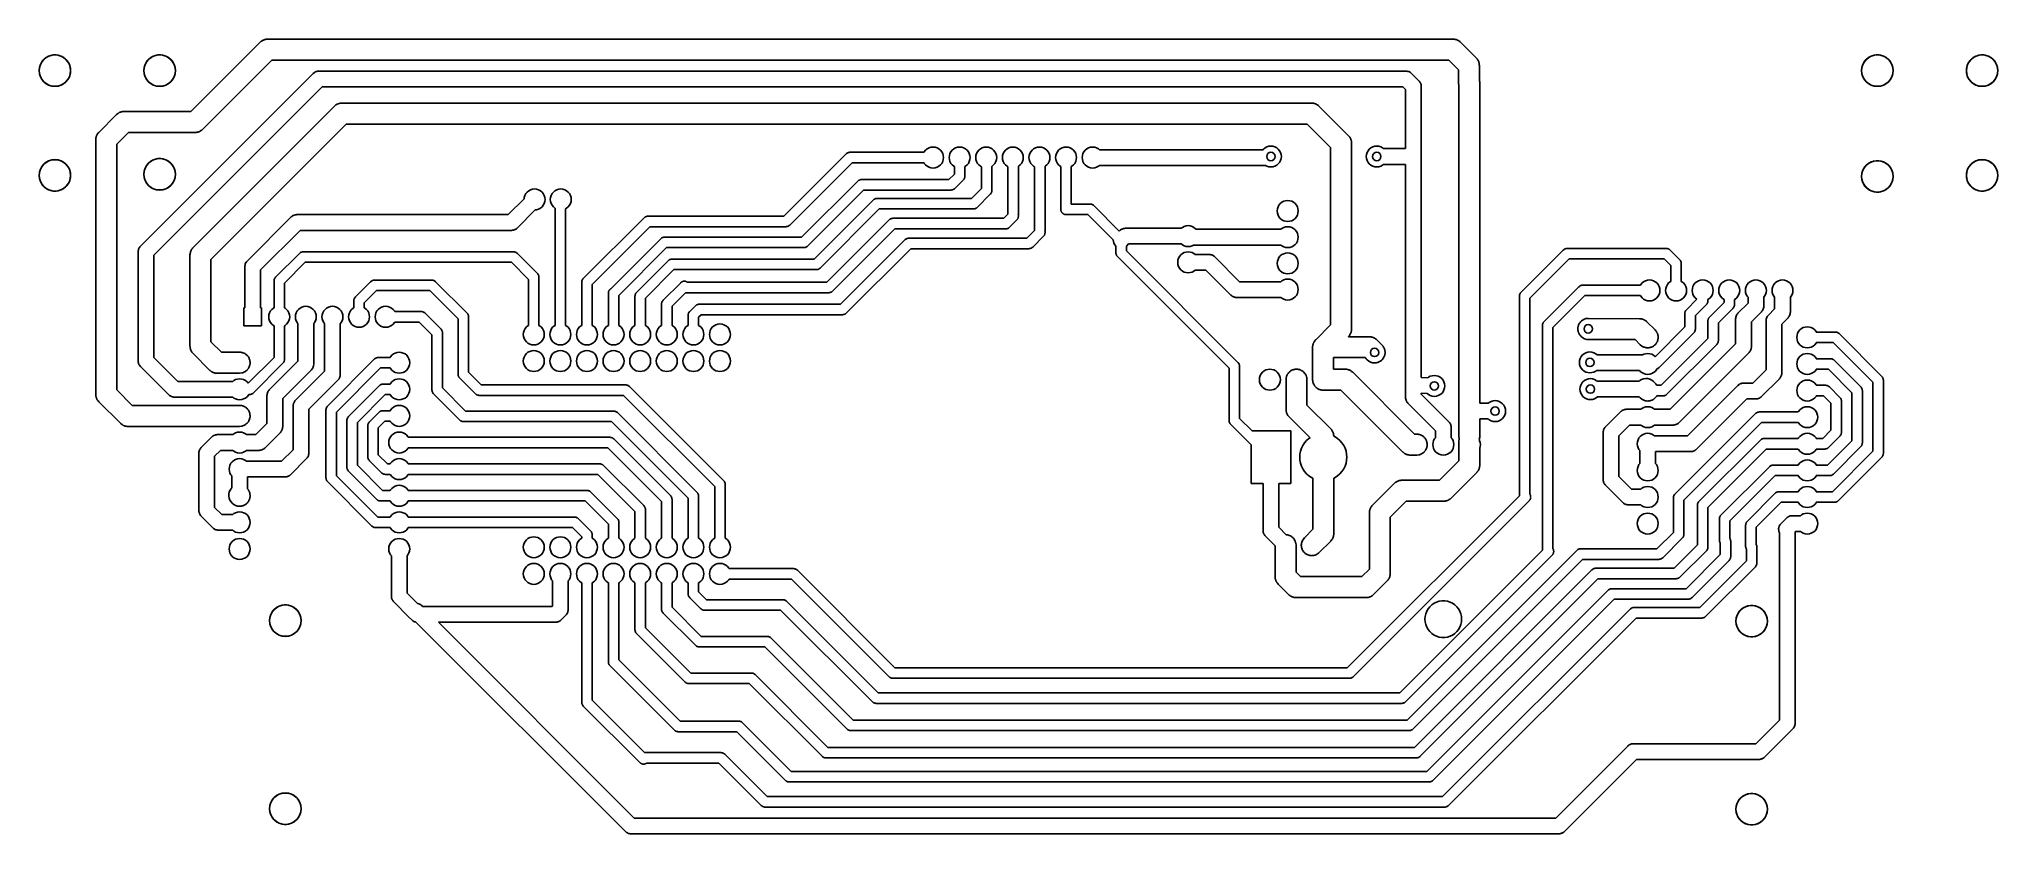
# Model space of a CAD drawing. Extents: x 62 to 248, y -138 to -62.
import ezdxf

# ---------------------------------------------------------------- set-up
doc = ezdxf.new("R2010")
doc.units = 0
doc.layers.add('BLACK', color=7, linetype='CONTINUOUS')

msp = doc.modelspace()

# ---------------------------------------------------------------- linework, layer by layer
at = {"layer": 'BLACK', "linetype": 'CONTINUOUS'}
for p, q in [((62.397457, -63.62634), (62.631772, -63.5459)), ((62.631772, -63.5459), (62.876131, -63.505123)), ((62.876131, -63.505123), (63.123869, -63.505123)), ((63.123869, -63.505123), (63.368228, -63.5459)), ((63.368228, -63.5459), (63.602543, -63.62634)), ((72.397457, -63.62634), (72.631772, -63.5459)), ((72.631772, -63.5459), (72.876131, -63.505123)), ((72.876131, -63.505123), (73.123869, -63.505123)), ((73.123869, -63.505123), (73.368228, -63.5459)), ((73.368228, -63.5459), (73.602543, -63.62634)), ((75.985786, -68.9), (82.592894, -62.292893)), ((82.592894, -62.292893), (82.668058, -62.224985)), ((82.668058, -62.224985), (82.699844, -62.204035)), ((82.699844, -62.204035), (82.728732, -62.179237)), ((82.728732, -62.179237), (82.784116, -62.148495)), ((82.784116, -62.148495), (82.837004, -62.11364)), ((82.837004, -62.11364), (82.872355, -62.099518)), ((82.872355, -62.099518), (82.905644, -62.081042)), ((82.905644, -62.081042), (82.966083, -62.062079)), ((82.966083, -62.062079), (83.024904, -62.038583)), ((83.024904, -62.038583), (83.062377, -62.031866)), ((83.062377, -62.031866), (83.098701, -62.02047)), ((83.098701, -62.02047), (83.161717, -62.014061)), ((83.161717, -62.014061), (83.224067, -62.002887)), ((83.224067, -62.002887), (83.262126, -62.003851)), ((83.262126, -62.003851), (83.3, -62)), ((83.3, -62), (84.1, -62)), ((84.1, -62), (196.5, -62)), ((196.5, -62), (196.601168, -62.005131)), ((196.601168, -62.005131), (196.638456, -62.012793)), ((196.638456, -62.012793), (196.67642, -62.015685)), ((196.67642, -62.015685), (196.737322, -62.033111)), ((196.737322, -62.033111), (196.799363, -62.045861)), ((196.799363, -62.045861), (196.834346, -62.060873)), ((196.834346, -62.060873), (196.87095, -62.071347)), ((196.87095, -62.071347), (196.927092, -62.100673)), ((196.927092, -62.100673), (196.985302, -62.125653)), ((196.985302, -62.125653), (197.01655, -62.147402)), ((197.01655, -62.147402), (197.050292, -62.165028)), ((197.050292, -62.165028), (197.099384, -62.205057)), ((197.099384, -62.205057), (197.151372, -62.241242)), ((197.151372, -62.241242), (197.177598, -62.268832)), ((197.177598, -62.268832), (197.207107, -62.292893)), ((197.207107, -62.292893), (198.707107, -63.792893)), ((236.397457, -63.62634), (236.631772, -63.5459)), ((236.631772, -63.5459), (236.876131, -63.505123)), ((236.876131, -63.505123), (237.123869, -63.505123)), ((237.123869, -63.505123), (237.368228, -63.5459)), ((237.368228, -63.5459), (237.602543, -63.62634)), ((246.397457, -63.62634), (246.631772, -63.5459)), ((246.631772, -63.5459), (246.876131, -63.505123)), ((246.876131, -63.505123), (247.123869, -63.505123)), ((247.123869, -63.505123), (247.368228, -63.5459)), ((247.368228, -63.5459), (247.602543, -63.62634)), ((61.5, -65), (61.520458, -64.753108)), ((61.520458, -65.246892), (61.5, -65)), ((61.520458, -64.753108), (61.581274, -64.512951)), ((61.581274, -65.487049), (61.520458, -65.246892)), ((61.581274, -64.512951), (61.680789, -64.286079)), ((61.680789, -64.286079), (61.816289, -64.078681)), ((61.816289, -64.078681), (61.984078, -63.896414)), ((61.984078, -63.896414), (62.179578, -63.74425)), ((62.179578, -63.74425), (62.397457, -63.62634)), ((63.602543, -63.62634), (63.820422, -63.74425)), ((63.820422, -63.74425), (64.015922, -63.896414)), ((64.015922, -63.896414), (64.183711, -64.078681)), ((64.183711, -64.078681), (64.319211, -64.286079)), ((64.319211, -64.286079), (64.418726, -64.512951)), ((64.418726, -64.512951), (64.479542, -64.753108)), ((64.479542, -65.246892), (64.418726, -65.487049)), ((64.479542, -64.753108), (64.5, -65)), ((64.5, -65), (64.479542, -65.246892)), ((71.16967, -81.76967), (87.66967, -65.26967)), ((71.5, -65), (71.520458, -64.753108)), ((71.520458, -65.246892), (71.5, -65)), ((71.520458, -64.753108), (71.581274, -64.512951)), ((71.581274, -65.487049), (71.520458, -65.246892)), ((71.581274, -64.512951), (71.680789, -64.286079)), ((71.680789, -64.286079), (71.816289, -64.078681)), ((71.816289, -64.078681), (71.984078, -63.896414)), ((71.984078, -63.896414), (72.179578, -63.74425)), ((72.179578, -63.74425), (72.397457, -63.62634)), ((73.602543, -63.62634), (73.820422, -63.74425)), ((73.820422, -63.74425), (74.015922, -63.896414)), ((74.015922, -63.896414), (74.183711, -64.078681)), ((74.183711, -64.078681), (74.319211, -64.286079)), ((74.319211, -64.286079), (74.418726, -64.512951)), ((74.418726, -64.512951), (74.479542, -64.753108)), ((74.479542, -65.246892), (74.418726, -65.487049)), ((74.479542, -64.753108), (74.5, -65)), ((74.5, -65), (74.479542, -65.246892)), ((83.714213, -64), (77.107107, -70.607107)), ((84.1, -64), (83.714213, -64)), ((196.085786, -64), (84.1, -64)), ((87.66967, -65.26967), (87.710415, -65.233409)), ((87.710415, -65.233409), (87.717909, -65.225467)), ((87.717909, -65.225467), (87.723395, -65.221858)), ((87.723395, -65.221858), (87.734824, -65.211688)), ((87.734824, -65.211688), (87.799714, -65.171662)), ((87.799714, -65.171662), (87.863401, -65.129776)), ((87.863401, -65.129776), (87.873702, -65.126026)), ((87.873702, -65.126026), (87.883037, -65.120269)), ((87.883037, -65.120269), (87.955408, -65.096287)), ((87.955408, -65.096287), (88.027038, -65.070216)), ((88.027038, -65.070216), (88.037928, -65.068943)), ((88.037928, -65.068943), (88.048337, -65.065494)), ((88.048337, -65.065494), (88.124289, -65.058849)), ((88.124289, -65.058849), (88.2, -65.05)), ((88.2, -65.05), (192, -65.05)), ((192, -65.05), (192.054455, -65.053171)), ((192.054455, -65.053171), (192.065366, -65.052854)), ((192.065366, -65.052854), (192.071794, -65.054181)), ((192.071794, -65.054181), (192.08707, -65.055071)), ((192.08707, -65.055071), (192.16127, -65.072657)), ((192.16127, -65.072657), (192.235908, -65.088069)), ((192.235908, -65.088069), (192.245842, -65.092701)), ((192.245842, -65.092701), (192.256515, -65.095231)), ((192.256515, -65.095231), (192.324639, -65.129443)), ((192.324639, -65.129443), (192.393733, -65.161662)), ((192.393733, -65.161662), (192.402335, -65.168464)), ((192.402335, -65.168464), (192.412132, -65.173384)), ((192.412132, -65.173384), (192.470524, -65.222381)), ((192.470524, -65.222381), (192.53033, -65.26967)), ((192.53033, -65.26967), (193.13033, -65.86967)), ((197, -64.914214), (196.085786, -64)), ((197, -66.1), (197, -64.914214)), ((198.707107, -63.792893), (198.775015, -63.868058)), ((198.775015, -63.868058), (198.795964, -63.899845)), ((198.795964, -63.899845), (198.820763, -63.928732)), ((198.820763, -63.928732), (198.851501, -63.984112)), ((198.851501, -63.984112), (198.88636, -64.037003)), ((198.88636, -64.037003), (198.900482, -64.072358)), ((198.900482, -64.072358), (198.918958, -64.105644)), ((198.918958, -64.105644), (198.937919, -64.166078)), ((198.937919, -64.166078), (198.961417, -64.224903)), ((198.961417, -64.224903), (198.968133, -64.262377)), ((198.968133, -64.262377), (198.97953, -64.298701)), ((198.97953, -64.298701), (198.985938, -64.361724)), ((198.985938, -64.361724), (198.997112, -64.424066)), ((198.997112, -64.424066), (198.996147, -64.462118)), ((198.996147, -64.462118), (199, -64.5)), ((199, -64.5), (199, -65.861356)), ((235.5, -65), (235.520458, -64.753108)), ((235.520458, -65.246892), (235.5, -65)), ((235.520458, -64.753108), (235.581274, -64.512951)), ((235.581274, -65.487049), (235.520458, -65.246892)), ((235.581274, -64.512951), (235.680789, -64.286079)), ((235.680789, -64.286079), (235.816289, -64.078681)), ((235.816289, -64.078681), (235.984078, -63.896414)), ((235.984078, -63.896414), (236.179578, -63.74425)), ((236.179578, -63.74425), (236.397457, -63.62634)), ((237.602543, -63.62634), (237.820422, -63.74425)), ((237.820422, -63.74425), (238.015922, -63.896414)), ((238.015922, -63.896414), (238.183711, -64.078681)), ((238.183711, -64.078681), (238.319211, -64.286079)), ((238.319211, -64.286079), (238.418726, -64.512951)), ((238.418726, -64.512951), (238.479542, -64.753108)), ((238.479542, -65.246892), (238.418726, -65.487049)), ((238.479542, -64.753108), (238.5, -65)), ((238.5, -65), (238.479542, -65.246892)), ((245.5, -65), (245.520458, -64.753108)), ((245.520458, -65.246892), (245.5, -65)), ((245.520458, -64.753108), (245.581274, -64.512951)), ((245.581274, -65.487049), (245.520458, -65.246892)), ((245.581274, -64.512951), (245.680789, -64.286079)), ((245.680789, -64.286079), (245.816289, -64.078681)), ((245.816289, -64.078681), (245.984078, -63.896414)), ((245.984078, -63.896414), (246.179578, -63.74425)), ((246.179578, -63.74425), (246.397457, -63.62634)), ((247.602543, -63.62634), (247.820422, -63.74425)), ((247.820422, -63.74425), (248.015922, -63.896414)), ((248.015922, -63.896414), (248.183711, -64.078681)), ((248.183711, -64.078681), (248.319211, -64.286079)), ((248.319211, -64.286079), (248.418726, -64.512951)), ((248.418726, -64.512951), (248.479542, -64.753108)), ((248.479542, -65.246892), (248.418726, -65.487049)), ((248.479542, -64.753108), (248.5, -65)), ((248.5, -65), (248.479542, -65.246892)), ((61.680789, -65.713921), (61.581274, -65.487049)), ((61.816289, -65.921319), (61.680789, -65.713921)), ((61.984078, -66.103586), (61.816289, -65.921319)), ((62.179578, -66.25575), (61.984078, -66.103586)), ((62.397457, -66.37366), (62.179578, -66.25575)), ((62.631772, -66.4541), (62.397457, -66.37366)), ((62.876131, -66.494877), (62.631772, -66.4541)), ((63.123869, -66.494877), (62.876131, -66.494877)), ((63.368228, -66.4541), (63.123869, -66.494877)), ((63.602543, -66.37366), (63.368228, -66.4541)), ((63.820422, -66.25575), (63.602543, -66.37366)), ((64.015922, -66.103586), (63.820422, -66.25575)), ((64.183711, -65.921319), (64.015922, -66.103586)), ((64.319211, -65.713921), (64.183711, -65.921319)), ((64.418726, -65.487049), (64.319211, -65.713921)), ((71.680789, -65.713921), (71.581274, -65.487049)), ((71.816289, -65.921319), (71.680789, -65.713921)), ((71.984078, -66.103586), (71.816289, -65.921319)), ((72.179578, -66.25575), (71.984078, -66.103586)), ((72.397457, -66.37366), (72.179578, -66.25575)), ((72.631772, -66.4541), (72.397457, -66.37366)), ((88.51066, -66.55), (72.45, -82.61066)), ((72.876131, -66.494877), (72.631772, -66.4541)), ((73.123869, -66.494877), (72.876131, -66.494877)), ((73.368228, -66.4541), (73.123869, -66.494877)), ((73.602543, -66.37366), (73.368228, -66.4541)), ((73.820422, -66.25575), (73.602543, -66.37366)), ((74.015922, -66.103586), (73.820422, -66.25575)), ((74.183711, -65.921319), (74.015922, -66.103586)), ((74.319211, -65.713921), (74.183711, -65.921319)), ((74.418726, -65.487049), (74.319211, -65.713921)), ((191.68934, -66.55), (88.51066, -66.55)), ((191.95, -66.81066), (191.68934, -66.55)), ((191.95, -72.45), (191.95, -66.81066)), ((193.13033, -65.86967), (193.23033, -65.96967)), ((193.23033, -65.96967), (193.266593, -66.010418)), ((193.266593, -66.010418), (193.274533, -66.017909)), ((193.274533, -66.017909), (193.278139, -66.023392)), ((193.278139, -66.023392), (193.288312, -66.034823)), ((193.288312, -66.034823), (193.328339, -66.099719)), ((193.328339, -66.099719), (193.370224, -66.163401)), ((193.370224, -66.163401), (193.373974, -66.173704)), ((193.373974, -66.173704), (193.37973, -66.183036)), ((193.37973, -66.183036), (193.403708, -66.255396)), ((193.403708, -66.255396), (193.429784, -66.327038)), ((193.429784, -66.327038), (193.431056, -66.337928)), ((193.431056, -66.337928), (193.434506, -66.348337)), ((193.434506, -66.348337), (193.441149, -66.424275)), ((193.441149, -66.424275), (193.45, -66.5)), ((193.45, -66.5), (193.45, -73.2)), ((197.003852, -66.137881), (197, -66.1)), ((197.002888, -66.175933), (197.003852, -66.137881)), ((197.01406, -66.238273), (197.002888, -66.175933)), ((197.02047, -66.301299), (197.01406, -66.238273)), ((197.031867, -66.337624), (197.02047, -66.301299)), ((197.038583, -66.375096), (197.031867, -66.337624)), ((197.04, -66.378643), (197.038583, -66.375096)), ((197.04, -97.5), (197.04, -66.378643)), ((199, -65.861356), (199.001417, -65.864904)), ((199.001417, -65.864904), (199.008133, -65.902377)), ((199.008133, -65.902377), (199.01953, -65.938701)), ((199.01953, -65.938701), (199.025938, -66.001717)), ((199.025938, -66.001717), (199.037113, -66.064067)), ((199.037113, -66.064067), (199.036148, -66.102126)), ((199.036148, -66.102126), (199.04, -66.14)), ((199.04, -66.14), (199.04, -96.75)), ((235.680789, -65.713921), (235.581274, -65.487049)), ((235.816289, -65.921319), (235.680789, -65.713921)), ((235.984078, -66.103586), (235.816289, -65.921319)), ((236.179578, -66.25575), (235.984078, -66.103586)), ((236.397457, -66.37366), (236.179578, -66.25575)), ((236.631772, -66.4541), (236.397457, -66.37366)), ((236.876131, -66.494877), (236.631772, -66.4541)), ((237.123869, -66.494877), (236.876131, -66.494877)), ((237.368228, -66.4541), (237.123869, -66.494877)), ((237.602543, -66.37366), (237.368228, -66.4541)), ((237.820422, -66.25575), (237.602543, -66.37366)), ((238.015922, -66.103586), (237.820422, -66.25575)), ((238.183711, -65.921319), (238.015922, -66.103586)), ((238.319211, -65.713921), (238.183711, -65.921319)), ((238.418726, -65.487049), (238.319211, -65.713921)), ((245.680789, -65.713921), (245.581274, -65.487049)), ((245.816289, -65.921319), (245.680789, -65.713921)), ((245.984078, -66.103586), (245.816289, -65.921319)), ((246.179578, -66.25575), (245.984078, -66.103586)), ((246.397457, -66.37366), (246.179578, -66.25575)), ((246.631772, -66.4541), (246.397457, -66.37366)), ((246.876131, -66.494877), (246.631772, -66.4541)), ((247.123869, -66.494877), (246.876131, -66.494877)), ((247.368228, -66.4541), (247.123869, -66.494877)), ((247.602543, -66.37366), (247.368228, -66.4541)), ((247.820422, -66.25575), (247.602543, -66.37366)), ((248.015922, -66.103586), (247.820422, -66.25575)), ((248.183711, -65.921319), (248.015922, -66.103586)), ((248.319211, -65.713921), (248.183711, -65.921319)), ((248.418726, -65.487049), (248.319211, -65.713921)), ((68.892893, -69.192893), (68.968058, -69.124985)), ((68.968058, -69.124985), (68.999845, -69.104035)), ((68.999845, -69.104035), (69.028732, -69.079237)), ((69.028732, -69.079237), (69.084112, -69.048498)), ((69.084112, -69.048498), (69.137003, -69.01364)), ((69.137003, -69.01364), (69.172357, -68.999517)), ((69.172357, -68.999517), (69.205644, -68.981042)), ((69.205644, -68.981042), (69.266081, -68.962079)), ((69.266081, -68.962079), (69.324904, -68.938583)), ((69.324904, -68.938583), (69.362375, -68.931867)), ((69.362375, -68.931867), (69.398701, -68.92047)), ((69.398701, -68.92047), (69.461726, -68.91406)), ((69.461726, -68.91406), (69.524067, -68.902888)), ((69.524067, -68.902888), (69.562118, -68.903852)), ((69.562118, -68.903852), (69.6, -68.9)), ((69.6, -68.9), (75.985786, -68.9)), ((76.192893, -81.892893), (89.692893, -68.392893)), ((89.692893, -68.392893), (89.768058, -68.324985)), ((89.768058, -68.324985), (89.799845, -68.304035)), ((89.799845, -68.304035), (89.828732, -68.279237)), ((89.828732, -68.279237), (89.884112, -68.248498)), ((89.884112, -68.248498), (89.937003, -68.21364)), ((89.937003, -68.21364), (89.972357, -68.199517)), ((89.972357, -68.199517), (90.005644, -68.181042)), ((90.005644, -68.181042), (90.066081, -68.162079)), ((90.066081, -68.162079), (90.124904, -68.138583)), ((90.124904, -68.138583), (90.162375, -68.131867)), ((90.162375, -68.131867), (90.198701, -68.12047)), ((90.198701, -68.12047), (90.261726, -68.11406)), ((90.261726, -68.11406), (90.324067, -68.102888)), ((90.324067, -68.102888), (90.362118, -68.103852)), ((90.362118, -68.103852), (90.4, -68.1)), ((90.4, -68.1), (182.98, -68.1)), ((182.98, -68.1), (183.081168, -68.105131)), ((183.081168, -68.105131), (183.118456, -68.112793)), ((183.118456, -68.112793), (183.15642, -68.115685)), ((183.15642, -68.115685), (183.217322, -68.133111)), ((183.217322, -68.133111), (183.279363, -68.145861)), ((183.279363, -68.145861), (183.314346, -68.160873)), ((183.314346, -68.160873), (183.35095, -68.171347)), ((183.35095, -68.171347), (183.407092, -68.200673)), ((183.407092, -68.200673), (183.465302, -68.225653)), ((183.465302, -68.225653), (183.49655, -68.247402)), ((183.49655, -68.247402), (183.530292, -68.265028)), ((183.530292, -68.265028), (183.579384, -68.305057)), ((183.579384, -68.305057), (183.631372, -68.341242)), ((183.631372, -68.341242), (183.657598, -68.368832)), ((183.657598, -68.368832), (183.687107, -68.392893)), ((183.687107, -68.392893), (186.507107, -71.212893)), ((67.047402, -71.083449), (67.065028, -71.049708)), ((67.065028, -71.049708), (67.105057, -71.000615)), ((67.105057, -71.000615), (67.141242, -70.948628)), ((67.141242, -70.948628), (67.168832, -70.922401)), ((67.168832, -70.922401), (67.192893, -70.892893)), ((67.192893, -70.892893), (68.892893, -69.192893)), ((70.014214, -70.9), (68.9, -72.014214)), ((76.4, -70.9), (70.014214, -70.9)), ((76.437881, -70.896147), (76.4, -70.9)), ((76.475933, -70.897112), (76.437881, -70.896147)), ((76.538273, -70.885939), (76.475933, -70.897112)), ((76.601299, -70.87953), (76.538273, -70.885939)), ((76.637624, -70.868132), (76.601299, -70.87953)), ((76.675096, -70.861417), (76.637624, -70.868132)), ((76.733918, -70.83792), (76.675096, -70.861417)), ((76.794356, -70.818958), (76.733918, -70.83792)), ((76.827642, -70.800482), (76.794356, -70.818958)), ((76.862997, -70.78636), (76.827642, -70.800482)), ((76.915887, -70.751501), (76.862997, -70.78636)), ((76.971268, -70.720763), (76.915887, -70.751501)), ((77.000154, -70.695964), (76.971268, -70.720763)), ((77.031942, -70.675015), (77.000154, -70.695964)), ((77.107107, -70.607107), (77.031942, -70.675015)), ((90.814214, -70.1), (77.9, -83.014214)), ((182.565786, -70.1), (90.814214, -70.1)), ((184.8, -72.334214), (182.565786, -70.1)), ((66.9, -71.6), (66.905131, -71.498832)), ((66.9, -95.9), (66.9, -71.6)), ((66.905131, -71.498832), (66.912793, -71.461543)), ((66.912793, -71.461543), (66.915685, -71.42358)), ((66.915685, -71.42358), (66.933111, -71.362677)), ((66.933111, -71.362677), (66.945861, -71.300637)), ((66.945861, -71.300637), (66.960873, -71.265653)), ((66.960873, -71.265653), (66.971347, -71.22905)), ((66.971347, -71.22905), (67.000673, -71.172907)), ((67.000673, -71.172907), (67.025653, -71.114698)), ((67.025653, -71.114698), (67.047402, -71.083449)), ((68.9, -72.014214), (68.9, -95.485786)), ((138.546447, -72.946446), (138.589261, -72.914396)), ((138.589261, -72.914396), (138.62968, -72.879373)), ((138.62968, -72.879373), (138.646008, -72.871915)), ((138.646008, -72.871915), (138.660376, -72.861161)), ((138.660376, -72.861161), (138.710483, -72.842471)), ((138.710483, -72.842471), (138.759134, -72.820254)), ((138.759134, -72.820254), (138.776899, -72.817699)), ((138.776899, -72.817699), (138.793717, -72.811427)), ((138.793717, -72.811427), (138.847061, -72.807611)), ((138.847061, -72.807611), (138.9, -72.8)), ((138.9, -72.8), (145.978827, -72.8)), ((145.978827, -72.8), (146.00853, -72.74443)), ((146.00853, -72.74443), (146.132893, -72.592893)), ((146.132893, -72.592893), (146.28443, -72.46853)), ((146.28443, -72.46853), (146.457317, -72.37612)), ((146.457317, -72.37612), (146.64491, -72.319215)), ((146.64491, -72.319215), (146.84, -72.3)), ((146.84, -72.3), (147.03509, -72.319215)), ((147.03509, -72.319215), (147.222683, -72.37612)), ((147.222683, -72.37612), (147.39557, -72.46853)), ((147.39557, -72.46853), (147.547107, -72.592893)), ((147.547107, -72.592893), (147.67147, -72.74443)), ((147.67147, -72.74443), (147.76388, -72.917317)), ((147.76388, -72.917317), (147.820785, -73.10491)), ((148.399215, -73.10491), (148.45612, -72.917317)), ((148.45612, -72.917317), (148.54853, -72.74443)), ((148.54853, -72.74443), (148.672893, -72.592893)), ((148.672893, -72.592893), (148.82443, -72.46853)), ((148.82443, -72.46853), (148.997317, -72.37612)), ((148.997317, -72.37612), (149.18491, -72.319215)), ((149.18491, -72.319215), (149.38, -72.3)), ((149.38, -72.3), (149.57509, -72.319215)), ((149.57509, -72.319215), (149.762683, -72.37612)), ((149.762683, -72.37612), (149.93557, -72.46853)), ((149.93557, -72.46853), (150.087107, -72.592893)), ((150.087107, -72.592893), (150.21147, -72.74443)), ((150.21147, -72.74443), (150.30388, -72.917317)), ((150.30388, -72.917317), (150.360785, -73.10491)), ((150.939215, -73.10491), (150.99612, -72.917317)), ((150.99612, -72.917317), (151.08853, -72.74443)), ((151.08853, -72.74443), (151.212893, -72.592893)), ((151.212893, -72.592893), (151.36443, -72.46853)), ((151.36443, -72.46853), (151.537317, -72.37612)), ((151.537317, -72.37612), (151.72491, -72.319215)), ((151.72491, -72.319215), (151.92, -72.3)), ((151.92, -72.3), (152.11509, -72.319215)), ((152.11509, -72.319215), (152.302683, -72.37612)), ((152.302683, -72.37612), (152.47557, -72.46853)), ((152.47557, -72.46853), (152.627107, -72.592893)), ((152.627107, -72.592893), (152.75147, -72.74443)), ((152.75147, -72.74443), (152.84388, -72.917317)), ((152.84388, -72.917317), (152.900785, -73.10491)), ((153.479215, -73.10491), (153.53612, -72.917317)), ((153.53612, -72.917317), (153.62853, -72.74443)), ((153.62853, -72.74443), (153.752893, -72.592893)), ((153.752893, -72.592893), (153.90443, -72.46853)), ((153.90443, -72.46853), (154.077317, -72.37612)), ((154.077317, -72.37612), (154.26491, -72.319215)), ((154.26491, -72.319215), (154.46, -72.3)), ((154.46, -72.3), (154.65509, -72.319215)), ((154.65509, -72.319215), (154.842683, -72.37612)), ((154.842683, -72.37612), (155.01557, -72.46853)), ((155.01557, -72.46853), (155.167107, -72.592893)), ((155.167107, -72.592893), (155.29147, -72.74443)), ((155.29147, -72.74443), (155.38388, -72.917317)), ((155.38388, -72.917317), (155.440785, -73.10491)), ((156.019215, -73.10491), (156.07612, -72.917317)), ((156.07612, -72.917317), (156.16853, -72.74443)), ((156.16853, -72.74443), (156.292893, -72.592893)), ((156.292893, -72.592893), (156.44443, -72.46853)), ((156.44443, -72.46853), (156.617317, -72.37612)), ((156.617317, -72.37612), (156.80491, -72.319215)), ((156.80491, -72.319215), (157, -72.3)), ((157, -72.3), (157.19509, -72.319215)), ((157.19509, -72.319215), (157.382683, -72.37612)), ((157.382683, -72.37612), (157.55557, -72.46853)), ((157.55557, -72.46853), (157.707107, -72.592893)), ((157.707107, -72.592893), (157.83147, -72.74443)), ((157.83147, -72.74443), (157.92388, -72.917317)), ((157.92388, -72.917317), (157.980785, -73.10491)), ((158.559215, -73.10491), (158.61612, -72.917317)), ((158.61612, -72.917317), (158.70853, -72.74443)), ((158.70853, -72.74443), (158.832893, -72.592893)), ((158.832893, -72.592893), (158.98443, -72.46853)), ((158.98443, -72.46853), (159.157317, -72.37612)), ((159.157317, -72.37612), (159.34491, -72.319215)), ((159.34491, -72.319215), (159.54, -72.3)), ((159.54, -72.3), (159.73509, -72.319215)), ((159.73509, -72.319215), (159.922683, -72.37612)), ((159.922683, -72.37612), (160.09557, -72.46853)), ((160.09557, -72.46853), (160.247107, -72.592893)), ((160.247107, -72.592893), (160.37147, -72.74443)), ((160.37147, -72.74443), (160.46388, -72.917317)), ((160.46388, -72.917317), (160.520785, -73.10491)), ((161.099215, -73.10491), (161.15612, -72.917317)), ((161.15612, -72.917317), (161.24853, -72.74443)), ((161.24853, -72.74443), (161.372893, -72.592893)), ((161.372893, -72.592893), (161.52443, -72.46853)), ((161.52443, -72.46853), (161.697317, -72.37612)), ((161.697317, -72.37612), (161.88491, -72.319215)), ((161.88491, -72.319215), (162.08, -72.3)), ((162.08, -72.3), (162.27509, -72.319215)), ((162.27509, -72.319215), (162.462683, -72.37612)), ((162.462683, -72.37612), (162.63557, -72.46853)), ((162.63557, -72.46853), (162.734842, -72.55)), ((162.734842, -72.55), (178.346027, -72.55)), ((178.346027, -72.55), (178.392893, -72.492893)), ((178.392893, -72.492893), (178.54443, -72.36853)), ((178.54443, -72.36853), (178.717317, -72.27612)), ((178.717317, -72.27612), (178.90491, -72.219215)), ((178.90491, -72.219215), (179.1, -72.2)), ((179.1, -72.2), (179.29509, -72.219215)), ((179.29509, -72.219215), (179.482683, -72.27612)), ((179.482683, -72.27612), (179.65557, -72.36853)), ((179.65557, -72.36853), (179.807107, -72.492893)), ((179.807107, -72.492893), (179.93147, -72.64443)), ((179.93147, -72.64443), (180.02388, -72.817317)), ((180.02388, -72.817317), (180.080785, -73.00491)), ((184.8, -89.265786), (184.8, -72.334214)), ((186.507107, -71.212893), (186.575015, -71.288058)), ((186.575015, -71.288058), (186.595964, -71.319845)), ((186.595964, -71.319845), (186.620763, -71.348732)), ((186.620763, -71.348732), (186.651501, -71.404112)), ((186.651501, -71.404112), (186.68636, -71.457003)), ((186.68636, -71.457003), (186.700482, -71.492358)), ((186.700482, -71.492358), (186.718958, -71.525644)), ((186.718958, -71.525644), (186.737919, -71.586078)), ((186.737919, -71.586078), (186.761417, -71.644903)), ((186.761417, -71.644903), (186.768133, -71.682377)), ((186.768133, -71.682377), (186.77953, -71.718701)), ((186.77953, -71.718701), (186.785938, -71.781724)), ((186.785938, -71.781724), (186.797112, -71.844066)), ((186.797112, -71.844066), (186.796147, -71.882118)), ((186.796147, -71.882118), (186.8, -71.92)), ((186.8, -71.92), (186.8, -89.68)), ((188.219215, -73.00491), (188.27612, -72.817317)), ((188.27612, -72.817317), (188.36853, -72.64443)), ((188.36853, -72.64443), (188.492893, -72.492893)), ((188.492893, -72.492893), (188.64443, -72.36853)), ((188.64443, -72.36853), (188.817317, -72.27612)), ((188.817317, -72.27612), (189.00491, -72.219215)), ((189.00491, -72.219215), (189.2, -72.2)), ((189.2, -72.2), (189.39509, -72.219215)), ((189.39509, -72.219215), (189.582683, -72.27612)), ((189.582683, -72.27612), (189.75557, -72.36853)), ((189.75557, -72.36853), (189.854842, -72.45)), ((189.854842, -72.45), (191.95, -72.45)), ((61.5, -75), (61.520458, -74.753108)), ((61.520458, -74.753108), (61.581274, -74.512951)), ((61.581274, -74.512951), (61.680789, -74.286079)), ((61.680789, -74.286079), (61.816289, -74.078681)), ((61.816289, -74.078681), (61.984078, -73.896414)), ((61.984078, -73.896414), (62.179578, -73.74425)), ((62.179578, -73.74425), (62.397457, -73.62634)), ((62.397457, -73.62634), (62.631772, -73.5459)), ((62.631772, -73.5459), (62.876131, -73.505123)), ((62.876131, -73.505123), (63.123869, -73.505123)), ((63.123869, -73.505123), (63.368228, -73.5459)), ((63.368228, -73.5459), (63.602543, -73.62634)), ((63.602543, -73.62634), (63.820422, -73.74425)), ((63.820422, -73.74425), (64.015922, -73.896414)), ((64.015922, -73.896414), (64.183711, -74.078681)), ((64.183711, -74.078681), (64.319211, -74.286079)), ((64.319211, -74.286079), (64.418726, -74.512951)), ((64.418726, -74.512951), (64.479542, -74.753108)), ((64.479542, -74.753108), (64.5, -75)), ((71.5, -74.9), (71.520458, -74.653108)), ((71.520458, -74.653108), (71.581274, -74.412951)), ((71.581274, -74.412951), (71.680789, -74.186079)), ((71.680789, -74.186079), (71.816289, -73.978681)), ((71.816289, -73.978681), (71.984078, -73.796414)), ((71.984078, -73.796414), (72.179578, -73.64425)), ((72.179578, -73.64425), (72.397457, -73.52634)), ((72.397457, -73.52634), (72.631772, -73.4459)), ((72.631772, -73.4459), (72.876131, -73.405123)), ((72.876131, -73.405123), (73.123869, -73.405123)), ((73.123869, -73.405123), (73.368228, -73.4459)), ((73.368228, -73.4459), (73.602543, -73.52634)), ((73.602543, -73.52634), (73.820422, -73.64425)), ((73.820422, -73.64425), (74.015922, -73.796414)), ((74.015922, -73.796414), (74.183711, -73.978681)), ((74.183711, -73.978681), (74.319211, -74.186079)), ((74.319211, -74.186079), (74.418726, -74.412951)), ((74.418726, -74.412951), (74.479542, -74.653108)), ((74.479542, -74.653108), (74.5, -74.9)), ((132.592894, -78.9), (138.546447, -72.946446)), ((139.107107, -73.8), (133.153553, -79.753553)), ((145.978827, -73.8), (139.107107, -73.8)), ((146.00853, -73.85557), (145.978827, -73.8)), ((146.132893, -74.007107), (146.00853, -73.85557)), ((146.28443, -74.13147), (146.132893, -74.007107)), ((146.457317, -74.22388), (146.28443, -74.13147)), ((146.64491, -74.280785), (146.457317, -74.22388)), ((146.84, -74.3), (146.64491, -74.280785)), ((147.03509, -74.280785), (146.84, -74.3)), ((147.222683, -74.22388), (147.03509, -74.280785)), ((147.39557, -74.13147), (147.222683, -74.22388)), ((147.547107, -74.007107), (147.39557, -74.13147)), ((147.67147, -73.85557), (147.547107, -74.007107)), ((147.76388, -73.682683), (147.67147, -73.85557)), ((147.820785, -73.49509), (147.76388, -73.682683)), ((147.820785, -73.10491), (147.84, -73.3)), ((147.84, -73.3), (147.820785, -73.49509)), ((148.38, -73.3), (148.399215, -73.10491)), ((148.399215, -73.49509), (148.38, -73.3)), ((148.45612, -73.682683), (148.399215, -73.49509)), ((148.54853, -73.85557), (148.45612, -73.682683)), ((148.672893, -74.007107), (148.54853, -73.85557)), ((148.82443, -74.13147), (148.672893, -74.007107)), ((148.88, -74.161172), (148.82443, -74.13147)), ((148.88, -74.877894), (148.88, -74.161172)), ((149.93557, -74.13147), (149.88, -74.161172)), ((149.88, -74.161172), (149.88, -75.085)), ((150.087107, -74.007107), (149.93557, -74.13147)), ((150.21147, -73.85557), (150.087107, -74.007107)), ((150.30388, -73.682683), (150.21147, -73.85557)), ((150.360785, -73.49509), (150.30388, -73.682683)), ((150.360785, -73.10491), (150.38, -73.3)), ((150.38, -73.3), (150.360785, -73.49509)), ((150.92, -73.3), (150.939215, -73.10491)), ((150.939215, -73.49509), (150.92, -73.3)), ((150.99612, -73.682683), (150.939215, -73.49509)), ((151.08853, -73.85557), (150.99612, -73.682683)), ((151.212893, -74.007107), (151.08853, -73.85557)), ((151.36443, -74.13147), (151.212893, -74.007107)), ((151.455, -74.17988), (151.36443, -74.13147)), ((151.455, -76.247894), (151.455, -74.17988)), ((152.47557, -74.13147), (152.455, -74.142464)), ((152.455, -74.142464), (152.455, -76.455)), ((152.627107, -74.007107), (152.47557, -74.13147)), ((152.75147, -73.85557), (152.627107, -74.007107)), ((152.84388, -73.682683), (152.75147, -73.85557)), ((152.900785, -73.49509), (152.84388, -73.682683)), ((152.900785, -73.10491), (152.92, -73.3)), ((152.92, -73.3), (152.900785, -73.49509)), ((153.46, -73.3), (153.479215, -73.10491)), ((153.479215, -73.49509), (153.46, -73.3)), ((153.53612, -73.682683), (153.479215, -73.49509)), ((153.62853, -73.85557), (153.53612, -73.682683)), ((153.752893, -74.007107), (153.62853, -73.85557)), ((153.90443, -74.13147), (153.752893, -74.007107)), ((153.995, -74.17988), (153.90443, -74.13147)), ((153.995, -78.697893), (153.995, -74.17988)), ((155.01557, -74.13147), (154.995, -74.142464)), ((154.995, -74.142464), (154.995, -78.705)), ((155.167107, -74.007107), (155.01557, -74.13147)), ((155.29147, -73.85557), (155.167107, -74.007107)), ((155.38388, -73.682683), (155.29147, -73.85557)), ((155.440785, -73.49509), (155.38388, -73.682683)), ((155.440785, -73.10491), (155.46, -73.3)), ((155.46, -73.3), (155.440785, -73.49509)), ((156, -73.3), (156.019215, -73.10491)), ((156.019215, -73.49509), (156, -73.3)), ((156.07612, -73.682683), (156.019215, -73.49509)), ((156.16853, -73.85557), (156.07612, -73.682683)), ((156.292893, -74.007107), (156.16853, -73.85557)), ((156.44443, -74.13147), (156.292893, -74.007107)), ((156.535, -74.17988), (156.44443, -74.13147)), ((156.535, -80.257894), (156.535, -74.17988)), ((157.55557, -74.13147), (157.535, -74.142464)), ((157.535, -74.142464), (157.535, -80.265)), ((157.707107, -74.007107), (157.55557, -74.13147)), ((157.83147, -73.85557), (157.707107, -74.007107)), ((157.92388, -73.682683), (157.83147, -73.85557)), ((157.980785, -73.49509), (157.92388, -73.682683)), ((157.980785, -73.10491), (158, -73.3)), ((158, -73.3), (157.980785, -73.49509)), ((158.54, -73.3), (158.559215, -73.10491)), ((158.559215, -73.49509), (158.54, -73.3)), ((158.61612, -73.682683), (158.559215, -73.49509)), ((158.70853, -73.85557), (158.61612, -73.682683)), ((158.832893, -74.007107), (158.70853, -73.85557)), ((158.98443, -74.13147), (158.832893, -74.007107)), ((159.04, -74.161172), (158.98443, -74.13147)), ((159.04, -78.24), (159.04, -74.161172)), ((160.09557, -74.13147), (160.04, -74.161172)), ((160.04, -74.161172), (160.04, -77.74)), ((160.247107, -74.007107), (160.09557, -74.13147)), ((160.37147, -73.85557), (160.247107, -74.007107)), ((160.46388, -73.682683), (160.37147, -73.85557)), ((160.520785, -73.49509), (160.46388, -73.682683)), ((160.520785, -73.10491), (160.54, -73.3)), ((160.54, -73.3), (160.520785, -73.49509)), ((161.08, -73.3), (161.099215, -73.10491)), ((161.099215, -73.49509), (161.08, -73.3)), ((161.15612, -73.682683), (161.099215, -73.49509)), ((161.24853, -73.85557), (161.15612, -73.682683)), ((161.372893, -74.007107), (161.24853, -73.85557)), ((161.52443, -74.13147), (161.372893, -74.007107)), ((161.697317, -74.22388), (161.52443, -74.13147)), ((161.88491, -74.280785), (161.697317, -74.22388)), ((162.08, -74.3), (161.88491, -74.280785)), ((162.27509, -74.280785), (162.08, -74.3)), ((162.462683, -74.22388), (162.27509, -74.280785)), ((162.63557, -74.13147), (162.462683, -74.22388)), ((162.734842, -74.05), (162.63557, -74.13147)), ((178.579097, -74.05), (162.734842, -74.05)), ((178.717317, -74.12388), (178.579097, -74.05)), ((178.90491, -74.180785), (178.717317, -74.12388)), ((179.1, -74.2), (178.90491, -74.180785)), ((179.29509, -74.180785), (179.1, -74.2)), ((179.482683, -74.12388), (179.29509, -74.180785)), ((179.65557, -74.03147), (179.482683, -74.12388)), ((179.807107, -73.907107), (179.65557, -74.03147)), ((179.93147, -73.75557), (179.807107, -73.907107)), ((180.02388, -73.582683), (179.93147, -73.75557)), ((180.080785, -73.39509), (180.02388, -73.582683)), ((180.080785, -73.00491), (180.1, -73.2)), ((180.1, -73.2), (180.080785, -73.39509)), ((188.2, -73.2), (188.219215, -73.00491)), ((188.219215, -73.39509), (188.2, -73.2)), ((188.27612, -73.582683), (188.219215, -73.39509)), ((188.36853, -73.75557), (188.27612, -73.582683)), ((188.492893, -73.907107), (188.36853, -73.75557)), ((188.64443, -74.03147), (188.492893, -73.907107)), ((188.817317, -74.12388), (188.64443, -74.03147)), ((189.00491, -74.180785), (188.817317, -74.12388)), ((189.2, -74.2), (189.00491, -74.180785)), ((189.39509, -74.180785), (189.2, -74.2)), ((189.582683, -74.12388), (189.39509, -74.180785)), ((189.75557, -74.03147), (189.582683, -74.12388)), ((189.854842, -73.95), (189.75557, -74.03147)), ((191.95, -73.95), (189.854842, -73.95)), ((191.95, -86.3), (191.95, -73.95)), ((193.45, -73.2), (193.45, -86.3)), ((235.520458, -74.853108), (235.581274, -74.612951)), ((235.581274, -74.612951), (235.680789, -74.386079)), ((235.680789, -74.386079), (235.816289, -74.178681)), ((235.816289, -74.178681), (235.984078, -73.996414)), ((235.984078, -73.996414), (236.179578, -73.84425)), ((236.179578, -73.84425), (236.397457, -73.72634)), ((236.397457, -73.72634), (236.631772, -73.6459)), ((236.631772, -73.6459), (236.876131, -73.605123)), ((236.876131, -73.605123), (237.123869, -73.605123)), ((237.123869, -73.605123), (237.368228, -73.6459)), ((237.368228, -73.6459), (237.602543, -73.72634)), ((237.602543, -73.72634), (237.820422, -73.84425)), ((237.820422, -73.84425), (238.015922, -73.996414)), ((238.015922, -73.996414), (238.183711, -74.178681)), ((238.183711, -74.178681), (238.319211, -74.386079)), ((238.319211, -74.386079), (238.418726, -74.612951)), ((238.418726, -74.612951), (238.479542, -74.853108)), ((245.5, -75), (245.520458, -74.753108)), ((245.520458, -74.753108), (245.581274, -74.512951)), ((245.581274, -74.512951), (245.680789, -74.286079)), ((245.680789, -74.286079), (245.816289, -74.078681)), ((245.816289, -74.078681), (245.984078, -73.896414)), ((245.984078, -73.896414), (246.179578, -73.74425)), ((246.179578, -73.74425), (246.397457, -73.62634)), ((246.397457, -73.62634), (246.631772, -73.5459)), ((246.631772, -73.5459), (246.876131, -73.505123)), ((246.876131, -73.505123), (247.123869, -73.505123)), ((247.123869, -73.505123), (247.368228, -73.5459)), ((247.368228, -73.5459), (247.602543, -73.62634)), ((247.602543, -73.62634), (247.820422, -73.74425)), ((247.820422, -73.74425), (248.015922, -73.896414)), ((248.015922, -73.896414), (248.183711, -74.078681)), ((248.183711, -74.078681), (248.319211, -74.286079)), ((248.319211, -74.286079), (248.418726, -74.512951)), ((248.418726, -74.512951), (248.479542, -74.753108)), ((248.479542, -74.753108), (248.5, -75)), ((61.520458, -75.246892), (61.5, -75)), ((61.581274, -75.487049), (61.520458, -75.246892)), ((61.680789, -75.713921), (61.581274, -75.487049)), ((61.816289, -75.921319), (61.680789, -75.713921)), ((61.984078, -76.103586), (61.816289, -75.921319)), ((62.179578, -76.25575), (61.984078, -76.103586)), ((62.397457, -76.37366), (62.179578, -76.25575)), ((62.631772, -76.4541), (62.397457, -76.37366)), ((62.876131, -76.494877), (62.631772, -76.4541)), ((63.123869, -76.494877), (62.876131, -76.494877)), ((63.368228, -76.4541), (63.123869, -76.494877)), ((63.602543, -76.37366), (63.368228, -76.4541)), ((63.820422, -76.25575), (63.602543, -76.37366)), ((64.015922, -76.103586), (63.820422, -76.25575)), ((64.183711, -75.921319), (64.015922, -76.103586)), ((64.319211, -75.713921), (64.183711, -75.921319)), ((64.418726, -75.487049), (64.319211, -75.713921)), ((64.479542, -75.246892), (64.418726, -75.487049)), ((64.5, -75), (64.479542, -75.246892)), ((71.520458, -75.146892), (71.5, -74.9)), ((71.581274, -75.387049), (71.520458, -75.146892)), ((71.680789, -75.613921), (71.581274, -75.387049)), ((71.816289, -75.821319), (71.680789, -75.613921)), ((71.984078, -76.003586), (71.816289, -75.821319)), ((72.179578, -76.15575), (71.984078, -76.003586)), ((72.397457, -76.27366), (72.179578, -76.15575)), ((72.631772, -76.3541), (72.397457, -76.27366)), ((72.876131, -76.394877), (72.631772, -76.3541)), ((73.123869, -76.394877), (72.876131, -76.394877)), ((73.368228, -76.3541), (73.123869, -76.394877)), ((73.602543, -76.27366), (73.368228, -76.3541)), ((73.820422, -76.15575), (73.602543, -76.27366)), ((74.015922, -76.003586), (73.820422, -76.15575)), ((74.183711, -75.821319), (74.015922, -76.003586)), ((74.319211, -75.613921), (74.183711, -75.821319)), ((74.418726, -75.387049), (74.319211, -75.613921)), ((74.479542, -75.146892), (74.418726, -75.387049)), ((74.5, -74.9), (74.479542, -75.146892)), ((107.96853, -76.74443), (108.092893, -76.592893)), ((108.092893, -76.592893), (108.24443, -76.46853)), ((108.24443, -76.46853), (108.417317, -76.37612)), ((108.417317, -76.37612), (108.60491, -76.319215)), ((108.60491, -76.319215), (108.8, -76.3)), ((108.8, -76.3), (108.99509, -76.319215)), ((108.99509, -76.319215), (109.182683, -76.37612)), ((109.182683, -76.37612), (109.35557, -76.46853)), ((109.35557, -76.46853), (109.507107, -76.592893)), ((109.507107, -76.592893), (109.63147, -76.74443)), ((110.46853, -76.74443), (110.592893, -76.592893)), ((110.592893, -76.592893), (110.74443, -76.46853)), ((110.74443, -76.46853), (110.917317, -76.37612)), ((110.917317, -76.37612), (111.10491, -76.319215)), ((111.10491, -76.319215), (111.3, -76.3)), ((111.3, -76.3), (111.49509, -76.319215)), ((111.49509, -76.319215), (111.682683, -76.37612)), ((111.682683, -76.37612), (111.85557, -76.46853)), ((111.85557, -76.46853), (112.007107, -76.592893)), ((112.007107, -76.592893), (112.13147, -76.74443)), ((134.292894, -80.9), (139.646447, -75.546446)), ((140.207107, -76.4), (134.853553, -81.753553)), ((139.646447, -75.546446), (139.689261, -75.514396)), ((139.689261, -75.514396), (139.72968, -75.479373)), ((139.72968, -75.479373), (139.746008, -75.471915)), ((139.746008, -75.471915), (139.760376, -75.461161)), ((139.760376, -75.461161), (139.810487, -75.442469)), ((139.810487, -75.442469), (139.859134, -75.420254)), ((139.859134, -75.420254), (139.876895, -75.4177)), ((139.876895, -75.4177), (139.893717, -75.411426)), ((139.893717, -75.411426), (139.94707, -75.40761)), ((139.94707, -75.40761), (140, -75.4)), ((140, -75.4), (148.357894, -75.4)), ((148.565, -76.4), (140.207107, -76.4)), ((148.357894, -75.4), (148.88, -74.877894)), ((148.617938, -76.392388), (148.565, -76.4)), ((148.671283, -76.388573), (148.617938, -76.392388)), ((148.6881, -76.3823), (148.671283, -76.388573)), ((148.705866, -76.379746), (148.6881, -76.3823)), ((148.754516, -76.357528), (148.705866, -76.379746)), ((148.804624, -76.338839), (148.754516, -76.357528)), ((148.81899, -76.328084), (148.804624, -76.338839)), ((148.83532, -76.320627), (148.81899, -76.328084)), ((148.875744, -76.285599), (148.83532, -76.320627)), ((148.918553, -76.253553), (148.875744, -76.285599)), ((149.733553, -75.438553), (148.918553, -76.253553)), ((149.765599, -75.395744), (149.733553, -75.438553)), ((149.800627, -75.35532), (149.765599, -75.395744)), ((149.808084, -75.33899), (149.800627, -75.35532)), ((149.818839, -75.324624), (149.808084, -75.33899)), ((149.837528, -75.274516), (149.818839, -75.324624)), ((149.859746, -75.225866), (149.837528, -75.274516)), ((149.8623, -75.2081), (149.859746, -75.225866)), ((149.868573, -75.191283), (149.8623, -75.2081)), ((149.872388, -75.137938), (149.868573, -75.191283)), ((149.88, -75.085), (149.872388, -75.137938)), ((150.502894, -77.2), (151.455, -76.247894)), ((152.412528, -76.644516), (152.393839, -76.694624)), ((152.434746, -76.595866), (152.412528, -76.644516)), ((152.4373, -76.5781), (152.434746, -76.595866)), ((152.443573, -76.561283), (152.4373, -76.5781)), ((152.447388, -76.507938), (152.443573, -76.561283)), ((152.455, -76.455), (152.447388, -76.507938)), ((235.5, -75.1), (235.520458, -74.853108)), ((235.520458, -75.346892), (235.5, -75.1)), ((235.581274, -75.587049), (235.520458, -75.346892)), ((235.680789, -75.813921), (235.581274, -75.587049)), ((235.816289, -76.021319), (235.680789, -75.813921)), ((235.984078, -76.203586), (235.816289, -76.021319)), ((236.179578, -76.35575), (235.984078, -76.203586)), ((236.397457, -76.47366), (236.179578, -76.35575)), ((236.631772, -76.5541), (236.397457, -76.47366)), ((236.876131, -76.594877), (236.631772, -76.5541)), ((237.123869, -76.594877), (236.876131, -76.594877)), ((237.368228, -76.5541), (237.123869, -76.594877)), ((237.602543, -76.47366), (237.368228, -76.5541)), ((237.820422, -76.35575), (237.602543, -76.47366)), ((238.015922, -76.203586), (237.820422, -76.35575)), ((238.183711, -76.021319), (238.015922, -76.203586)), ((238.319211, -75.813921), (238.183711, -76.021319)), ((238.418726, -75.587049), (238.319211, -75.813921)), ((238.479542, -75.346892), (238.418726, -75.587049)), ((238.479542, -74.853108), (238.5, -75.1)), ((238.5, -75.1), (238.479542, -75.346892)), ((245.520458, -75.246892), (245.5, -75)), ((245.581274, -75.487049), (245.520458, -75.246892)), ((245.680789, -75.713921), (245.581274, -75.487049)), ((245.816289, -75.921319), (245.680789, -75.713921)), ((245.984078, -76.103586), (245.816289, -75.921319)), ((246.179578, -76.25575), (245.984078, -76.103586)), ((246.397457, -76.37366), (246.179578, -76.25575)), ((246.631772, -76.4541), (246.397457, -76.37366)), ((246.876131, -76.494877), (246.631772, -76.4541)), ((247.123869, -76.494877), (246.876131, -76.494877)), ((247.368228, -76.4541), (247.123869, -76.494877)), ((247.602543, -76.37366), (247.368228, -76.4541)), ((247.820422, -76.25575), (247.602543, -76.37366)), ((248.015922, -76.103586), (247.820422, -76.25575)), ((248.183711, -75.921319), (248.015922, -76.103586)), ((248.319211, -75.713921), (248.183711, -75.921319)), ((248.418726, -75.487049), (248.319211, -75.713921)), ((248.479542, -75.246892), (248.418726, -75.487049)), ((248.5, -75), (248.479542, -75.246892)), ((106.28934, -78.75), (107.806627, -77.232712)), ((108.867287, -78.293372), (107.13033, -80.03033)), ((107.806627, -77.232712), (107.819215, -77.10491)), ((107.819215, -77.10491), (107.87612, -76.917317)), ((107.87612, -76.917317), (107.96853, -76.74443)), ((108.99509, -78.280785), (108.867287, -78.293372)), ((109.182683, -78.22388), (108.99509, -78.280785)), ((109.35557, -78.13147), (109.182683, -78.22388)), ((109.507107, -78.007107), (109.35557, -78.13147)), ((109.63147, -77.85557), (109.507107, -78.007107)), ((109.63147, -76.74443), (109.72388, -76.917317)), ((109.72388, -77.682683), (109.63147, -77.85557)), ((109.72388, -76.917317), (109.780785, -77.10491)), ((109.780785, -77.49509), (109.72388, -77.682683)), ((109.780785, -77.10491), (109.8, -77.3)), ((109.8, -77.3), (109.780785, -77.49509)), ((110.3, -77.3), (110.319215, -77.10491)), ((110.319215, -77.49509), (110.3, -77.3)), ((110.319215, -77.10491), (110.37612, -76.917317)), ((110.37612, -77.682683), (110.319215, -77.49509)), ((110.37612, -76.917317), (110.46853, -76.74443)), ((110.46853, -77.85557), (110.37612, -77.682683)), ((110.592893, -78.007107), (110.46853, -77.85557)), ((110.74443, -78.13147), (110.592893, -78.007107)), ((110.76, -78.139792), (110.74443, -78.13147)), ((110.76, -89.318827), (110.76, -78.139792)), ((111.85557, -78.13147), (111.76, -78.182553)), ((111.76, -78.182553), (111.76, -89.318827)), ((112.007107, -78.007107), (111.85557, -78.13147)), ((112.13147, -77.85557), (112.007107, -78.007107)), ((112.13147, -76.74443), (112.22388, -76.917317)), ((112.22388, -77.682683), (112.13147, -77.85557)), ((112.22388, -76.917317), (112.280785, -77.10491)), ((112.280785, -77.49509), (112.22388, -77.682683)), ((112.280785, -77.10491), (112.3, -77.3)), ((112.3, -77.3), (112.280785, -77.49509)), ((135.492894, -83), (141.146447, -77.346446)), ((141.707107, -78.2), (136.053553, -83.853553)), ((141.146447, -77.346446), (141.189261, -77.314396)), ((141.189261, -77.314396), (141.22968, -77.279373)), ((141.22968, -77.279373), (141.246008, -77.271915)), ((141.246008, -77.271915), (141.260376, -77.261161)), ((141.260376, -77.261161), (141.310487, -77.242469)), ((141.310487, -77.242469), (141.359134, -77.220254)), ((141.359134, -77.220254), (141.376895, -77.2177)), ((141.376895, -77.2177), (141.393717, -77.211426)), ((141.393717, -77.211426), (141.44707, -77.20761)), ((141.44707, -77.20761), (141.5, -77.2)), ((141.5, -77.2), (150.502894, -77.2)), ((150.71, -78.2), (141.707107, -78.2)), ((150.762938, -78.192388), (150.71, -78.2)), ((150.816283, -78.188573), (150.762938, -78.192388)), ((150.8331, -78.1823), (150.816283, -78.188573)), ((150.850866, -78.179746), (150.8331, -78.1823)), ((150.899516, -78.157528), (150.850866, -78.179746)), ((150.949624, -78.138839), (150.899516, -78.157528)), ((150.96399, -78.128084), (150.949624, -78.138839)), ((150.98032, -78.120627), (150.96399, -78.128084)), ((151.020744, -78.085599), (150.98032, -78.120627)), ((151.063553, -78.053553), (151.020744, -78.085599)), ((152.308553, -76.808553), (151.063553, -78.053553)), ((152.340599, -76.765744), (152.308553, -76.808553)), ((152.375627, -76.72532), (152.340599, -76.765744)), ((152.383084, -76.70899), (152.375627, -76.72532)), ((152.393839, -76.694624), (152.383084, -76.70899)), ((159.045089, -78.275393), (159.04, -78.24)), ((159.045089, -78.311157), (159.045089, -78.275393)), ((159.055165, -78.345473), (159.045089, -78.311157)), ((159.060254, -78.380866), (159.055165, -78.345473)), ((159.075107, -78.413391), (159.060254, -78.380866)), ((159.085184, -78.447708), (159.075107, -78.413391)), ((159.104518, -78.477793), (159.085184, -78.447708)), ((159.119373, -78.51032), (159.104518, -78.477793)), ((159.14279, -78.537345), (159.119373, -78.51032)), ((159.162125, -78.56743), (159.14279, -78.537345)), ((160.04, -77.74), (161.84, -77.74)), ((161.84, -77.74), (161.892938, -77.747611)), ((161.892938, -77.747611), (161.946283, -77.751427)), ((161.946283, -77.751427), (161.9631, -77.757699)), ((161.9631, -77.757699), (161.980866, -77.760254)), ((161.980866, -77.760254), (162.029516, -77.782471)), ((162.029516, -77.782471), (162.079624, -77.801161)), ((162.079624, -77.801161), (162.09399, -77.811915)), ((162.09399, -77.811915), (162.11032, -77.819373)), ((162.11032, -77.819373), (162.150744, -77.8544)), ((162.150744, -77.8544), (162.193553, -77.886447)), ((162.193553, -77.886447), (164.623223, -80.316117)), ((179.7, -78.4), (179.719215, -78.20491)), ((179.719215, -78.59509), (179.7, -78.4)), ((179.719215, -78.20491), (179.77612, -78.017317)), ((179.77612, -78.017317), (179.86853, -77.84443)), ((179.86853, -77.84443), (179.992893, -77.692893)), ((179.992893, -77.692893), (180.14443, -77.56853)), ((180.14443, -77.56853), (180.317317, -77.47612)), ((180.317317, -77.47612), (180.50491, -77.419215)), ((180.50491, -77.419215), (180.7, -77.4)), ((180.7, -77.4), (180.89509, -77.419215)), ((180.89509, -77.419215), (181.082683, -77.47612)), ((181.082683, -77.47612), (181.25557, -77.56853)), ((181.25557, -77.56853), (181.407107, -77.692893)), ((181.407107, -77.692893), (181.53147, -77.84443)), ((181.53147, -77.84443), (181.62388, -78.017317)), ((181.62388, -78.017317), (181.680785, -78.20491)), ((181.680785, -78.20491), (181.7, -78.4)), ((181.7, -78.4), (181.680785, -78.59509)), ((81.34967, -83.18967), (85.56967, -78.96967)), ((86.41066, -80.25), (82.63, -84.03066)), ((85.56967, -78.96967), (85.610418, -78.933406)), ((85.610418, -78.933406), (85.617909, -78.925467)), ((85.617909, -78.925467), (85.623392, -78.92186)), ((85.623392, -78.92186), (85.634823, -78.911688)), ((85.634823, -78.911688), (85.699719, -78.87166)), ((85.699719, -78.87166), (85.763401, -78.829776)), ((85.763401, -78.829776), (85.773704, -78.826025)), ((85.773704, -78.826025), (85.783036, -78.82027)), ((85.783036, -78.82027), (85.855396, -78.796291)), ((85.855396, -78.796291), (85.927038, -78.770216)), ((85.927038, -78.770216), (85.937928, -78.768943)), ((85.937928, -78.768943), (85.948337, -78.765494)), ((85.948337, -78.765494), (86.024275, -78.75885)), ((86.024275, -78.75885), (86.1, -78.75)), ((86.1, -78.75), (106.28934, -78.75)), ((106.6, -80.25), (86.41066, -80.25)), ((106.675725, -80.241149), (106.6, -80.25)), ((106.751663, -80.234506), (106.675725, -80.241149)), ((106.762071, -80.231056), (106.751663, -80.234506)), ((106.772962, -80.229784), (106.762071, -80.231056)), ((106.844609, -80.203706), (106.772962, -80.229784)), ((106.916963, -80.17973), (106.844609, -80.203706)), ((106.926293, -80.173974), (106.916963, -80.17973)), ((106.936599, -80.170224), (106.926293, -80.173974)), ((107.000287, -80.128335), (106.936599, -80.170224)), ((107.065177, -80.088312), (107.000287, -80.128335)), ((107.076607, -80.078139), (107.065177, -80.088312)), ((107.082091, -80.074533), (107.076607, -80.078139)), ((107.089581, -80.066593), (107.082091, -80.074533)), ((107.13033, -80.03033), (107.089581, -80.066593)), ((113.446447, -84.846447), (119.246447, -79.046446)), ((119.807107, -79.9), (114.3, -85.407106)), ((119.246447, -79.046446), (119.289261, -79.014396)), ((119.289261, -79.014396), (119.32968, -78.979373)), ((119.32968, -78.979373), (119.346008, -78.971915)), ((119.346008, -78.971915), (119.360376, -78.961161)), ((119.360376, -78.961161), (119.410487, -78.942469)), ((119.410487, -78.942469), (119.459134, -78.920254)), ((119.459134, -78.920254), (119.476895, -78.9177)), ((119.476895, -78.9177), (119.493717, -78.911426)), ((119.493717, -78.911426), (119.54707, -78.90761)), ((119.54707, -78.90761), (119.6, -78.9)), ((119.6, -78.9), (132.592894, -78.9)), ((132.8, -79.9), (119.807107, -79.9)), ((132.852938, -79.892388), (132.8, -79.9)), ((132.906283, -79.888573), (132.852938, -79.892388)), ((132.9231, -79.8823), (132.906283, -79.888573)), ((132.940866, -79.879746), (132.9231, -79.8823)), ((132.989516, -79.857528), (132.940866, -79.879746)), ((133.039624, -79.838839), (132.989516, -79.857528)), ((133.05399, -79.828084), (133.039624, -79.838839)), ((133.07032, -79.820627), (133.05399, -79.828084)), ((133.110744, -79.785599), (133.07032, -79.820627)), ((133.153553, -79.753553), (133.110744, -79.785599)), ((136.692894, -85.2), (142.646447, -79.246446)), ((143.207107, -80.1), (137.253553, -86.053553)), ((142.646447, -79.246446), (142.689261, -79.214396)), ((142.689261, -79.214396), (142.72968, -79.179373)), ((142.72968, -79.179373), (142.746008, -79.171915)), ((142.746008, -79.171915), (142.760376, -79.161161)), ((142.760376, -79.161161), (142.810483, -79.142471)), ((142.810483, -79.142471), (142.859134, -79.120254)), ((142.859134, -79.120254), (142.876899, -79.117699)), ((142.876899, -79.117699), (142.893717, -79.111427)), ((142.893717, -79.111427), (142.947061, -79.107611)), ((142.947061, -79.107611), (143, -79.1)), ((143, -79.1), (153.592894, -79.1)), ((153.8, -80.1), (143.207107, -80.1)), ((153.592894, -79.1), (153.995, -78.697893)), ((153.852938, -80.092388), (153.8, -80.1)), ((153.906283, -80.088573), (153.852938, -80.092388)), ((153.9231, -80.0823), (153.906283, -80.088573)), ((153.940866, -80.079746), (153.9231, -80.0823)), ((153.989516, -80.057528), (153.940866, -80.079746)), ((154.039624, -80.038839), (153.989516, -80.057528)), ((154.05399, -80.028084), (154.039624, -80.038839)), ((154.07032, -80.020627), (154.05399, -80.028084)), ((154.110744, -79.985599), (154.07032, -80.020627)), ((154.153553, -79.953553), (154.110744, -79.985599)), ((154.848553, -79.258554), (154.153553, -79.953553)), ((154.933839, -79.144625), (154.848553, -79.258554)), ((154.983573, -79.011283), (154.933839, -79.144625)), ((154.995, -78.705), (154.980267, -78.807463)), ((154.980267, -78.807463), (154.993726, -78.86933)), ((154.993726, -78.86933), (154.983573, -79.011283)), ((155.792894, -81), (156.535, -80.257894)), ((157.535, -80.265), (157.520267, -80.367462)), ((157.520267, -80.367462), (157.533726, -80.42933)), ((159.189151, -78.590848), (159.162125, -78.56743)), ((159.21257, -78.617875), (159.189151, -78.590848)), ((159.242654, -78.637209), (159.21257, -78.617875)), ((159.26968, -78.660627), (159.242654, -78.637209)), ((159.302206, -78.675481), (159.26968, -78.660627)), ((159.332292, -78.694816), (159.302206, -78.675481)), ((159.366608, -78.704892), (159.332292, -78.694816)), ((159.399134, -78.719746), (159.366608, -78.704892)), ((159.434526, -78.724834), (159.399134, -78.719746)), ((159.468843, -78.734911), (159.434526, -78.724834)), ((159.504606, -78.734911), (159.468843, -78.734911)), ((159.54, -78.74), (159.504606, -78.734911)), ((161.632894, -78.74), (159.54, -78.74)), ((164.053613, -81.160719), (161.632894, -78.74)), ((164.623223, -80.316117), (164.66967, -80.26967)), ((164.66967, -80.26967), (164.710418, -80.233406)), ((164.710418, -80.233406), (164.717909, -80.225467)), ((164.717909, -80.225467), (164.723392, -80.22186)), ((164.723392, -80.22186), (164.734823, -80.211688)), ((164.734823, -80.211688), (164.799719, -80.17166)), ((164.799719, -80.17166), (164.863401, -80.129776)), ((164.863401, -80.129776), (164.873704, -80.126025)), ((164.873704, -80.126025), (164.883036, -80.12027)), ((164.883036, -80.12027), (164.955383, -80.096296)), ((164.955383, -80.096296), (165.027038, -80.070216)), ((165.027038, -80.070216), (165.037932, -80.068942)), ((165.037932, -80.068942), (165.048337, -80.065495)), ((165.048337, -80.065495), (165.124256, -80.058852)), ((165.124256, -80.058852), (165.2, -80.05)), ((165.2, -80.05), (170.545158, -80.05)), ((170.545158, -80.05), (170.64443, -79.96853)), ((170.64443, -79.96853), (170.817317, -79.87612)), ((170.817317, -79.87612), (171.00491, -79.819215)), ((171.00491, -79.819215), (171.2, -79.8)), ((171.2, -79.8), (171.39509, -79.819215)), ((171.39509, -79.819215), (171.582683, -79.87612)), ((171.582683, -79.87612), (171.75557, -79.96853)), ((171.75557, -79.96853), (171.907107, -80.092893)), ((171.907107, -80.092893), (171.953973, -80.15)), ((171.953973, -80.15), (180.045158, -80.15)), ((179.77612, -78.782683), (179.719215, -78.59509)), ((179.86853, -78.95557), (179.77612, -78.782683)), ((179.992893, -79.107107), (179.86853, -78.95557)), ((180.14443, -79.23147), (179.992893, -79.107107)), ((180.045158, -80.15), (180.14443, -80.06853)), ((180.317317, -79.32388), (180.14443, -79.23147)), ((180.14443, -80.06853), (180.317317, -79.97612)), ((180.50491, -79.380785), (180.317317, -79.32388)), ((180.317317, -79.97612), (180.50491, -79.919215)), ((180.7, -79.4), (180.50491, -79.380785)), ((180.50491, -79.919215), (180.7, -79.9)), ((180.89509, -79.380785), (180.7, -79.4)), ((180.7, -79.9), (180.89509, -79.919215)), ((181.082683, -79.32388), (180.89509, -79.380785)), ((180.89509, -79.919215), (181.082683, -79.97612)), ((181.25557, -79.23147), (181.082683, -79.32388)), ((181.082683, -79.97612), (181.25557, -80.06853)), ((181.407107, -79.107107), (181.25557, -79.23147)), ((181.25557, -80.06853), (181.407107, -80.192893)), ((181.53147, -78.95557), (181.407107, -79.107107)), ((181.407107, -80.192893), (181.53147, -80.34443)), ((181.62388, -78.782683), (181.53147, -78.95557)), ((181.53147, -80.34443), (181.62388, -80.517317)), ((181.680785, -78.59509), (181.62388, -78.782683)), ((70.95, -82.3), (70.953171, -82.245544)), ((70.952854, -82.234634), (70.954181, -82.228205)), ((70.953171, -82.245544), (70.952854, -82.234634)), ((70.954181, -82.228205), (70.955071, -82.21293)), ((70.955071, -82.21293), (70.972657, -82.138729)), ((70.972657, -82.138729), (70.988069, -82.064092)), ((70.988069, -82.064092), (70.992701, -82.054157)), ((70.992701, -82.054157), (70.995231, -82.043485)), ((70.995231, -82.043485), (71.029443, -81.97536)), ((71.029443, -81.97536), (71.061662, -81.906267)), ((71.061662, -81.906267), (71.068464, -81.897664)), ((71.068464, -81.897664), (71.073384, -81.887868)), ((71.073384, -81.887868), (71.122381, -81.829475)), ((71.122381, -81.829475), (71.16967, -81.76967)), ((75.945861, -82.300637), (75.960873, -82.265653)), ((75.960873, -82.265653), (75.971347, -82.22905)), ((75.971347, -82.22905), (76.000673, -82.172907)), ((76.000673, -82.172907), (76.025653, -82.114698)), ((76.025653, -82.114698), (76.047402, -82.083449)), ((76.047402, -82.083449), (76.065028, -82.049708)), ((76.065028, -82.049708), (76.105057, -82.000615)), ((76.105057, -82.000615), (76.141242, -81.948628)), ((76.141242, -81.948628), (76.168832, -81.922401)), ((76.168832, -81.922401), (76.192893, -81.892893)), ((116.076749, -85.816144), (120.846447, -81.046446)), ((121.407107, -81.9), (116.84, -86.467106)), ((120.846447, -81.046446), (120.889261, -81.014396)), ((120.889261, -81.014396), (120.92968, -80.979373)), ((120.92968, -80.979373), (120.946008, -80.971915)), ((120.946008, -80.971915), (120.960376, -80.961161)), ((120.960376, -80.961161), (121.010487, -80.942469)), ((121.010487, -80.942469), (121.059134, -80.920254)), ((121.059134, -80.920254), (121.076895, -80.9177)), ((121.076895, -80.9177), (121.093717, -80.911426)), ((121.093717, -80.911426), (121.14707, -80.90761)), ((121.14707, -80.90761), (121.2, -80.9)), ((121.2, -80.9), (134.292894, -80.9)), ((134.5, -81.9), (121.407107, -81.9)), ((134.552938, -81.892388), (134.5, -81.9)), ((134.606283, -81.888573), (134.552938, -81.892388)), ((134.6231, -81.8823), (134.606283, -81.888573)), ((134.640866, -81.879746), (134.6231, -81.8823)), ((134.689516, -81.857528), (134.640866, -81.879746)), ((134.739624, -81.838839), (134.689516, -81.857528)), ((134.75399, -81.828084), (134.739624, -81.838839)), ((134.77032, -81.820627), (134.75399, -81.828084)), ((134.810744, -81.785599), (134.77032, -81.820627)), ((134.853553, -81.753553), (134.810744, -81.785599)), ((137.992894, -87.3), (144.146446, -81.146447)), ((144.707107, -82), (138.553553, -88.153553)), ((144.146446, -81.146447), (144.189262, -81.114395)), ((144.189262, -81.114395), (144.22968, -81.079373)), ((144.22968, -81.079373), (144.246006, -81.071916)), ((144.246006, -81.071916), (144.260375, -81.061161)), ((144.260375, -81.061161), (144.310485, -81.04247)), ((144.310485, -81.04247), (144.359134, -81.020254)), ((144.359134, -81.020254), (144.376899, -81.017699)), ((144.376899, -81.017699), (144.393717, -81.011427)), ((144.393717, -81.011427), (144.447061, -81.007611)), ((144.447061, -81.007611), (144.5, -81)), ((144.5, -81), (155.792894, -81)), ((156, -82), (144.707107, -82)), ((156.052938, -81.992388), (156, -82)), ((156.106283, -81.988573), (156.052938, -81.992388)), ((156.1231, -81.9823), (156.106283, -81.988573)), ((156.140866, -81.979746), (156.1231, -81.9823)), ((156.189516, -81.957528), (156.140866, -81.979746)), ((156.239624, -81.938839), (156.189516, -81.957528)), ((156.25399, -81.928084), (156.239624, -81.938839)), ((156.27032, -81.920627), (156.25399, -81.928084)), ((156.310744, -81.885599), (156.27032, -81.920627)), ((156.353553, -81.853553), (156.310744, -81.885599)), ((157.388553, -80.818553), (156.353553, -81.853553)), ((157.473839, -80.704624), (157.388553, -80.818553)), ((157.523573, -80.571283), (157.473839, -80.704624)), ((157.533726, -80.42933), (157.523573, -80.571283)), ((164.057919, -81.308699), (164.053613, -81.160719)), ((164.102989, -81.476904), (164.057919, -81.308699)), ((164.185636, -81.630183), (164.102989, -81.476904)), ((164.3, -81.758692), (164.185636, -81.630183)), ((164.3, -82.4), (164.3, -81.758692)), ((165.33033, -81.73033), (165.3, -81.757321)), ((165.3, -81.757321), (165.3, -82.192893)), ((165.3, -82.192893), (175.953553, -92.846446)), ((165.51066, -81.55), (165.33033, -81.73033)), ((170.545158, -81.55), (165.51066, -81.55)), ((170.64443, -81.63147), (170.545158, -81.55)), ((170.817317, -81.72388), (170.64443, -81.63147)), ((171.00491, -81.780785), (170.817317, -81.72388)), ((171.2, -81.8), (171.00491, -81.780785)), ((171.39509, -81.780785), (171.2, -81.8)), ((171.582683, -81.72388), (171.39509, -81.780785)), ((171.720903, -81.65), (171.582683, -81.72388)), ((180.045158, -81.65), (171.720903, -81.65)), ((180.14443, -81.73147), (180.045158, -81.65)), ((180.317317, -81.82388), (180.14443, -81.73147)), ((180.50491, -81.880785), (180.317317, -81.82388)), ((180.7, -81.9), (180.50491, -81.880785)), ((180.89509, -81.880785), (180.7, -81.9)), ((181.082683, -81.82388), (180.89509, -81.880785)), ((181.25557, -81.73147), (181.082683, -81.82388)), ((181.407107, -81.607107), (181.25557, -81.73147)), ((181.53147, -81.45557), (181.407107, -81.607107)), ((181.62388, -81.282683), (181.53147, -81.45557)), ((181.62388, -80.517317), (181.680785, -80.70491)), ((181.680785, -81.09509), (181.62388, -81.282683)), ((181.680785, -80.70491), (181.7, -80.9)), ((181.7, -80.9), (181.680785, -81.09509)), ((202.966447, -86.166447), (207.006447, -82.126446)), ((207.006447, -82.126446), (207.049261, -82.094396)), ((207.049261, -82.094396), (207.08968, -82.059373)), ((207.08968, -82.059373), (207.106008, -82.051915)), ((207.106008, -82.051915), (207.120376, -82.041161)), ((207.120376, -82.041161), (207.170483, -82.022471)), ((207.170483, -82.022471), (207.219134, -82.000254)), ((207.219134, -82.000254), (207.236899, -81.997699)), ((207.236899, -81.997699), (207.253717, -81.991427)), ((207.253717, -81.991427), (207.307061, -81.987611)), ((207.307061, -81.987611), (207.36, -81.98)), ((207.36, -81.98), (216.86, -81.98)), ((216.86, -81.98), (216.912938, -81.987611)), ((216.912938, -81.987611), (216.966283, -81.991427)), ((216.966283, -81.991427), (216.9831, -81.997699)), ((216.9831, -81.997699), (217.000866, -82.000254)), ((217.000866, -82.000254), (217.049516, -82.022471)), ((217.049516, -82.022471), (217.099624, -82.041161)), ((217.099624, -82.041161), (217.11399, -82.051915)), ((217.11399, -82.051915), (217.13032, -82.059373)), ((217.13032, -82.059373), (217.170744, -82.0944)), ((217.170744, -82.0944), (217.213553, -82.126447)), ((217.213553, -82.126447), (218.133553, -83.046446)), ((70.95, -92.7), (70.95, -82.3)), ((72.45, -82.61066), (72.45, -92.38934)), ((75.9, -82.6), (75.905131, -82.498832)), ((75.9, -91.3), (75.9, -82.6)), ((75.905131, -82.498832), (75.912793, -82.461543)), ((75.912793, -82.461543), (75.915685, -82.42358)), ((75.915685, -82.42358), (75.933111, -82.362677)), ((75.933111, -82.362677), (75.945861, -82.300637)), ((77.9, -83.014214), (77.9, -90.885786)), ((81.13, -83.72), (81.133171, -83.665544)), ((81.13, -87.65), (81.13, -83.72)), ((81.132854, -83.654634), (81.134181, -83.648205)), ((81.133171, -83.665544), (81.132854, -83.654634)), ((81.134181, -83.648205), (81.135071, -83.63293)), ((81.135071, -83.63293), (81.152657, -83.558729)), ((81.152657, -83.558729), (81.168069, -83.484092)), ((81.168069, -83.484092), (81.172701, -83.474157)), ((81.172701, -83.474157), (81.175231, -83.463485)), ((81.175231, -83.463485), (81.209443, -83.39536)), ((81.209443, -83.39536), (81.241662, -83.326267)), ((81.241662, -83.326267), (81.248464, -83.317664)), ((81.248464, -83.317664), (81.253384, -83.307868)), ((81.253384, -83.307868), (81.302381, -83.249475)), ((81.302381, -83.249475), (81.34967, -83.18967)), ((82.63, -84.03066), (82.63, -87.65)), ((84.066447, -84.726447), (86.346447, -82.446447)), ((86.907106, -83.3), (84.92, -85.287106)), ((86.346447, -82.446447), (86.389255, -82.4144)), ((86.389255, -82.4144), (86.42968, -82.379373)), ((86.42968, -82.379373), (86.446009, -82.371915)), ((86.446009, -82.371915), (86.460376, -82.361161)), ((86.460376, -82.361161), (86.510483, -82.342471)), ((86.510483, -82.342471), (86.559134, -82.320254)), ((86.559134, -82.320254), (86.576899, -82.317699)), ((86.576899, -82.317699), (86.593717, -82.311427)), ((86.593717, -82.311427), (86.647061, -82.307611)), ((86.647061, -82.307611), (86.7, -82.3)), ((86.7, -82.3), (106.8, -82.3)), ((106.592894, -83.3), (86.907106, -83.3)), ((108.22, -84.927106), (106.592894, -83.3)), ((106.8, -82.3), (106.852938, -82.307611)), ((106.852938, -82.307611), (106.906283, -82.311427)), ((106.906283, -82.311427), (106.9231, -82.317699)), ((106.9231, -82.317699), (106.940866, -82.320254)), ((106.940866, -82.320254), (106.989516, -82.342471)), ((106.989516, -82.342471), (107.039624, -82.361161)), ((107.039624, -82.361161), (107.05399, -82.371915)), ((107.05399, -82.371915), (107.07032, -82.379373)), ((107.07032, -82.379373), (107.110744, -82.4144)), ((107.110744, -82.4144), (107.153553, -82.446447)), ((107.153553, -82.446447), (109.073553, -84.366447)), ((118.526447, -86.166447), (121.546447, -83.146447)), ((122.107106, -84), (119.38, -86.727106)), ((121.546447, -83.146447), (121.589255, -83.1144)), ((121.589255, -83.1144), (121.62968, -83.079373)), ((121.62968, -83.079373), (121.646009, -83.071915)), ((121.646009, -83.071915), (121.660376, -83.061161)), ((121.660376, -83.061161), (121.710483, -83.042471)), ((121.710483, -83.042471), (121.759134, -83.020254)), ((121.759134, -83.020254), (121.776899, -83.017699)), ((121.776899, -83.017699), (121.793717, -83.011427)), ((121.793717, -83.011427), (121.847061, -83.007611)), ((121.847061, -83.007611), (121.9, -83)), ((121.9, -83), (135.492894, -83)), ((135.7, -84), (122.107106, -84)), ((135.752938, -83.992388), (135.7, -84)), ((135.806283, -83.988573), (135.752938, -83.992388)), ((135.8231, -83.9823), (135.806283, -83.988573)), ((135.840866, -83.979746), (135.8231, -83.9823)), ((135.889516, -83.957528), (135.840866, -83.979746)), ((135.939624, -83.938839), (135.889516, -83.957528)), ((135.95399, -83.928084), (135.939624, -83.938839)), ((135.97032, -83.920627), (135.95399, -83.928084)), ((136.010744, -83.885599), (135.97032, -83.920627)), ((136.053553, -83.853553), (136.010744, -83.885599)), ((164.307611, -82.452938), (164.3, -82.4)), ((164.311427, -82.506283), (164.307611, -82.452938)), ((164.317699, -82.5231), (164.311427, -82.506283)), ((164.320254, -82.540866), (164.317699, -82.5231)), ((164.342471, -82.589516), (164.320254, -82.540866)), ((164.361161, -82.639624), (164.342471, -82.589516)), ((164.371915, -82.65399), (164.361161, -82.639624)), ((164.379373, -82.67032), (164.371915, -82.65399)), ((164.4144, -82.710744), (164.379373, -82.67032)), ((164.446447, -82.753553), (164.4144, -82.710744)), ((175.1, -93.407106), (164.446447, -82.753553)), ((170.2, -83.3), (170.219215, -83.10491)), ((170.219215, -83.49509), (170.2, -83.3)), ((170.219215, -83.10491), (170.27612, -82.917317)), ((170.27612, -83.682683), (170.219215, -83.49509)), ((170.27612, -82.917317), (170.36853, -82.74443)), ((170.36853, -83.85557), (170.27612, -83.682683)), ((170.36853, -82.74443), (170.492893, -82.592893)), ((170.492893, -84.007107), (170.36853, -83.85557)), ((170.492893, -82.592893), (170.64443, -82.46853)), ((170.64443, -84.13147), (170.492893, -84.007107)), ((170.64443, -82.46853), (170.817317, -82.37612)), ((170.817317, -84.22388), (170.64443, -84.13147)), ((170.817317, -82.37612), (171.00491, -82.319215)), ((171.00491, -82.319215), (171.2, -82.3)), ((171.2, -82.3), (171.39509, -82.319215)), ((171.39509, -82.319215), (171.582683, -82.37612)), ((171.582683, -82.37612), (171.75557, -82.46853)), ((171.75557, -84.13147), (171.582683, -84.22388)), ((171.75557, -82.46853), (171.854842, -82.55)), ((171.854842, -84.05), (171.75557, -84.13147)), ((171.854842, -82.55), (173.2, -82.55)), ((172.88934, -84.05), (171.854842, -84.05)), ((175.26967, -86.43033), (172.88934, -84.05)), ((173.2, -82.55), (173.254455, -82.553171)), ((173.254455, -82.553171), (173.265366, -82.552854)), ((173.265366, -82.552854), (173.271794, -82.554181)), ((173.271794, -82.554181), (173.28707, -82.555071)), ((173.28707, -82.555071), (173.36127, -82.572657)), ((173.36127, -82.572657), (173.435908, -82.588069)), ((173.435908, -82.588069), (173.445842, -82.592701)), ((173.445842, -82.592701), (173.456515, -82.595231)), ((173.456515, -82.595231), (173.524639, -82.629443)), ((173.524639, -82.629443), (173.593733, -82.661662)), ((173.593733, -82.661662), (173.602335, -82.668464)), ((173.602335, -82.668464), (173.612132, -82.673384)), ((173.612132, -82.673384), (173.670524, -82.722381)), ((173.670524, -82.722381), (173.73033, -82.76967)), ((173.73033, -82.76967), (176.11066, -85.15)), ((179.7, -83.4), (179.719215, -83.20491)), ((179.719215, -83.59509), (179.7, -83.4)), ((179.719215, -83.20491), (179.77612, -83.017317)), ((179.77612, -83.782683), (179.719215, -83.59509)), ((179.77612, -83.017317), (179.86853, -82.84443)), ((179.86853, -83.95557), (179.77612, -83.782683)), ((179.86853, -82.84443), (179.992893, -82.692893)), ((179.992893, -84.107107), (179.86853, -83.95557)), ((179.992893, -82.692893), (180.14443, -82.56853)), ((180.14443, -84.23147), (179.992893, -84.107107)), ((180.14443, -82.56853), (180.317317, -82.47612)), ((180.317317, -82.47612), (180.50491, -82.419215)), ((180.50491, -82.419215), (180.7, -82.4)), ((180.7, -82.4), (180.89509, -82.419215)), ((180.89509, -82.419215), (181.082683, -82.47612)), ((181.082683, -82.47612), (181.25557, -82.56853)), ((181.25557, -82.56853), (181.407107, -82.692893)), ((181.407107, -84.107107), (181.25557, -84.23147)), ((181.407107, -82.692893), (181.53147, -82.84443)), ((181.53147, -83.95557), (181.407107, -84.107107)), ((181.53147, -82.84443), (181.62388, -83.017317)), ((181.62388, -83.782683), (181.53147, -83.95557)), ((181.62388, -83.017317), (181.680785, -83.20491)), ((181.680785, -83.59509), (181.62388, -83.782683)), ((181.680785, -83.20491), (181.7, -83.4)), ((181.7, -83.4), (181.680785, -83.59509)), ((207.567107, -82.98), (203.82, -86.727106)), ((216.652894, -82.98), (207.567107, -82.98)), ((217.28, -83.607106), (216.652894, -82.98)), ((217.28, -85.118827), (217.28, -83.607106)), ((218.133553, -83.046446), (218.165604, -83.089262)), ((218.165604, -83.089262), (218.200627, -83.12968)), ((218.200627, -83.12968), (218.208083, -83.146006)), ((218.208083, -83.146006), (218.218839, -83.160375)), ((218.218839, -83.160375), (218.237529, -83.210485)), ((218.237529, -83.210485), (218.259746, -83.259134)), ((218.259746, -83.259134), (218.2623, -83.276899)), ((218.2623, -83.276899), (218.268573, -83.293717)), ((218.268573, -83.293717), (218.272388, -83.347061)), ((218.272388, -83.347061), (218.28, -83.4)), ((218.28, -83.4), (218.28, -85.118827)), ((83.92, -85.08), (83.927611, -85.027061)), ((83.92, -87.638827), (83.92, -85.08)), ((83.927611, -85.027061), (83.931427, -84.973717)), ((83.931427, -84.973717), (83.937699, -84.956899)), ((83.937699, -84.956899), (83.940254, -84.939134)), ((83.940254, -84.939134), (83.962471, -84.890483)), ((83.962471, -84.890483), (83.981161, -84.840376)), ((83.981161, -84.840376), (83.991915, -84.826009)), ((83.991915, -84.826009), (83.999373, -84.80968)), ((83.999373, -84.80968), (84.0344, -84.769255)), ((84.0344, -84.769255), (84.066447, -84.726447)), ((84.92, -85.287106), (84.92, -87.638827)), ((91.686447, -86.606447), (93.146447, -85.146446)), ((93.707107, -86), (92.54, -87.167106)), ((93.146447, -85.146446), (93.189261, -85.114396)), ((93.189261, -85.114396), (93.22968, -85.079373)), ((93.22968, -85.079373), (93.246008, -85.071915)), ((93.246008, -85.071915), (93.260376, -85.061161)), ((93.260376, -85.061161), (93.310483, -85.042471)), ((93.310483, -85.042471), (93.359134, -85.020254)), ((93.359134, -85.020254), (93.376899, -85.017699)), ((93.376899, -85.017699), (93.393717, -85.011427)), ((93.393717, -85.011427), (93.447061, -85.007611)), ((93.447061, -85.007611), (93.5, -85)), ((93.5, -85), (99, -85)), ((98.792894, -86), (93.707107, -86)), ((101.5, -88.707106), (98.792894, -86)), ((99, -85), (99.052938, -85.007611)), ((99.052938, -85.007611), (99.106283, -85.011427)), ((99.106283, -85.011427), (99.1231, -85.017699)), ((99.1231, -85.017699), (99.140866, -85.020254)), ((99.140866, -85.020254), (99.189516, -85.042471)), ((99.189516, -85.042471), (99.239624, -85.061161)), ((99.239624, -85.061161), (99.25399, -85.071915)), ((99.25399, -85.071915), (99.27032, -85.079373)), ((99.27032, -85.079373), (99.310744, -85.1144)), ((99.310744, -85.1144), (99.353553, -85.146447)), ((99.353553, -85.146447), (102.353554, -88.146447)), ((108.22, -89.318827), (108.22, -84.927106)), ((109.073553, -84.366447), (109.105599, -84.409255)), ((109.105599, -84.409255), (109.140627, -84.44968)), ((109.140627, -84.44968), (109.148084, -84.466009)), ((109.148084, -84.466009), (109.158839, -84.480376)), ((109.158839, -84.480376), (109.177528, -84.530483)), ((109.177528, -84.530483), (109.199746, -84.579134)), ((109.199746, -84.579134), (109.2023, -84.596899)), ((109.2023, -84.596899), (109.208573, -84.613717)), ((109.208573, -84.613717), (109.212388, -84.667061)), ((109.212388, -84.667061), (109.22, -84.72)), ((109.22, -84.72), (109.22, -89.318827)), ((113.3, -85.2), (113.307611, -85.147061)), ((113.3, -89.318827), (113.3, -85.2)), ((113.307611, -85.147061), (113.311427, -85.093717)), ((113.311427, -85.093717), (113.317699, -85.076899)), ((113.317699, -85.076899), (113.320254, -85.059134)), ((113.320254, -85.059134), (113.342471, -85.010483)), ((113.342471, -85.010483), (113.361161, -84.960376)), ((113.361161, -84.960376), (113.371915, -84.946009)), ((113.371915, -84.946009), (113.379373, -84.92968)), ((113.379373, -84.92968), (113.4144, -84.889255)), ((113.4144, -84.889255), (113.446447, -84.846447)), ((114.3, -85.407106), (114.3, -89.318827)), ((115.885184, -86.032292), (115.904518, -86.002206)), ((115.904518, -86.002206), (115.919373, -85.96968)), ((115.919373, -85.96968), (115.94279, -85.942654)), ((115.94279, -85.942654), (115.962125, -85.91257)), ((115.962125, -85.91257), (115.989151, -85.889151)), ((115.989151, -85.889151), (116.01257, -85.862125)), ((116.01257, -85.862125), (116.042654, -85.84279)), ((116.042654, -85.84279), (116.06968, -85.819373)), ((116.06968, -85.819373), (116.076749, -85.816144)), ((121.066447, -86.926447), (122.746447, -85.246446)), ((122.746447, -85.246446), (122.775072, -85.225017)), ((122.775072, -85.225017), (122.800361, -85.199729)), ((122.800361, -85.199729), (122.831752, -85.182588)), ((122.831752, -85.182588), (122.860376, -85.161161)), ((122.860376, -85.161161), (122.893877, -85.148665)), ((122.893877, -85.148665), (122.925268, -85.131525)), ((122.925268, -85.131525), (122.960214, -85.123922)), ((122.960214, -85.123922), (122.993717, -85.111427)), ((122.993717, -85.111427), (123.029384, -85.108875)), ((123.029384, -85.108875), (123.06433, -85.101274)), ((123.06433, -85.101274), (123.1, -85.103825)), ((123.1, -85.103825), (123.13567, -85.101274)), ((123.13567, -85.101274), (123.170615, -85.108875)), ((123.170615, -85.108875), (123.206283, -85.111427)), ((123.206283, -85.111427), (123.239785, -85.123922)), ((123.239785, -85.123922), (123.274732, -85.131525)), ((123.274732, -85.131525), (123.306122, -85.148665)), ((123.306122, -85.148665), (123.339624, -85.161161)), ((123.339624, -85.161161), (123.368246, -85.182587)), ((123.368246, -85.182587), (123.399639, -85.199729)), ((123.399639, -85.199729), (123.39991, -85.2)), ((123.39991, -85.2), (136.692894, -85.2)), ((171.00491, -84.280785), (170.817317, -84.22388)), ((171.2, -84.3), (171.00491, -84.280785)), ((171.39509, -84.280785), (171.2, -84.3)), ((171.582683, -84.22388), (171.39509, -84.280785)), ((176.11066, -85.15), (180.045158, -85.15)), ((180.045158, -85.15), (180.14443, -85.06853)), ((180.317317, -84.32388), (180.14443, -84.23147)), ((180.14443, -85.06853), (180.317317, -84.97612)), ((180.50491, -84.380785), (180.317317, -84.32388)), ((180.317317, -84.97612), (180.50491, -84.919215)), ((180.7, -84.4), (180.50491, -84.380785)), ((180.50491, -84.919215), (180.7, -84.9)), ((180.89509, -84.380785), (180.7, -84.4)), ((180.7, -84.9), (180.89509, -84.919215)), ((181.082683, -84.32388), (180.89509, -84.380785)), ((180.89509, -84.919215), (181.082683, -84.97612)), ((181.25557, -84.23147), (181.082683, -84.32388)), ((181.082683, -84.97612), (181.25557, -85.06853)), ((181.25557, -85.06853), (181.407107, -85.192893)), ((181.407107, -85.192893), (181.53147, -85.34443)), ((181.53147, -85.34443), (181.62388, -85.517317)), ((181.62388, -85.517317), (181.680785, -85.70491)), ((181.680785, -85.70491), (181.7, -85.9)), ((181.7, -85.9), (181.680785, -86.09509)), ((205.166447, -88.966447), (208.506446, -85.626447)), ((208.506446, -85.626447), (208.549262, -85.594395)), ((208.549262, -85.594395), (208.58968, -85.559373)), ((208.58968, -85.559373), (208.606006, -85.551916)), ((208.606006, -85.551916), (208.620375, -85.541161)), ((208.620375, -85.541161), (208.670485, -85.52247)), ((208.670485, -85.52247), (208.719134, -85.500254)), ((208.719134, -85.500254), (208.736899, -85.497699)), ((208.736899, -85.497699), (208.753717, -85.491427)), ((208.753717, -85.491427), (208.807061, -85.487611)), ((208.807061, -85.487611), (208.86, -85.48)), ((208.86, -85.48), (214.378827, -85.48)), ((214.378827, -85.48), (214.40853, -85.42443)), ((214.40853, -85.42443), (214.532893, -85.272893)), ((214.532893, -85.272893), (214.68443, -85.14853)), ((214.68443, -85.14853), (214.857317, -85.05612)), ((214.857317, -85.05612), (215.04491, -84.999215)), ((215.04491, -84.999215), (215.24, -84.98)), ((215.24, -84.98), (215.43509, -84.999215)), ((215.43509, -84.999215), (215.622683, -85.05612)), ((215.622683, -85.05612), (215.79557, -85.14853)), ((215.79557, -85.14853), (215.947107, -85.272893)), ((215.947107, -85.272893), (216.07147, -85.42443)), ((216.07147, -85.42443), (216.16388, -85.597317)), ((216.16388, -85.597317), (216.220785, -85.78491)), ((216.220785, -85.78491), (216.24, -85.98)), ((216.24, -85.98), (216.220785, -86.17509)), ((216.78, -85.98), (216.799215, -85.78491)), ((216.799215, -86.17509), (216.78, -85.98)), ((216.799215, -85.78491), (216.85612, -85.597317)), ((216.85612, -85.597317), (216.94853, -85.42443)), ((216.94853, -85.42443), (217.072893, -85.272893)), ((217.072893, -85.272893), (217.22443, -85.14853)), ((217.22443, -85.14853), (217.28, -85.118827)), ((218.28, -85.118827), (218.33557, -85.14853)), ((218.33557, -85.14853), (218.487107, -85.272893)), ((218.487107, -85.272893), (218.61147, -85.42443)), ((218.61147, -85.42443), (218.70388, -85.597317)), ((218.70388, -85.597317), (218.760785, -85.78491)), ((218.760785, -85.78491), (218.78, -85.98)), ((218.78, -85.98), (218.760785, -86.17509)), ((219.32, -85.98), (219.339215, -85.78491)), ((219.339215, -86.17509), (219.32, -85.98)), ((219.339215, -85.78491), (219.39612, -85.597317)), ((219.39612, -85.597317), (219.48853, -85.42443)), ((219.48853, -85.42443), (219.612893, -85.272893)), ((219.612893, -85.272893), (219.76443, -85.14853)), ((219.76443, -85.14853), (219.937317, -85.05612)), ((219.937317, -85.05612), (220.12491, -84.999215)), ((220.12491, -84.999215), (220.32, -84.98)), ((220.32, -84.98), (220.51509, -84.999215)), ((220.51509, -84.999215), (220.702683, -85.05612)), ((220.702683, -85.05612), (220.87557, -85.14853)), ((220.87557, -85.14853), (221.027107, -85.272893)), ((221.027107, -85.272893), (221.15147, -85.42443)), ((221.15147, -85.42443), (221.24388, -85.597317)), ((221.24388, -85.597317), (221.300785, -85.78491)), ((221.300785, -85.78491), (221.32, -85.98)), ((221.32, -85.98), (221.300785, -86.17509)), ((221.86, -85.98), (221.879215, -85.78491)), ((221.879215, -86.17509), (221.86, -85.98)), ((221.879215, -85.78491), (221.93612, -85.597317)), ((221.93612, -85.597317), (222.02853, -85.42443)), ((222.02853, -85.42443), (222.152893, -85.272893)), ((222.152893, -85.272893), (222.30443, -85.14853)), ((222.30443, -85.14853), (222.477317, -85.05612)), ((222.477317, -85.05612), (222.66491, -84.999215)), ((222.66491, -84.999215), (222.86, -84.98)), ((222.86, -84.98), (223.05509, -84.999215)), ((223.05509, -84.999215), (223.242683, -85.05612)), ((223.242683, -85.05612), (223.41557, -85.14853)), ((223.41557, -85.14853), (223.567107, -85.272893)), ((223.567107, -85.272893), (223.69147, -85.42443)), ((223.69147, -85.42443), (223.78388, -85.597317)), ((223.78388, -85.597317), (223.840785, -85.78491)), ((223.840785, -85.78491), (223.86, -85.98)), ((223.86, -85.98), (223.840785, -86.17509)), ((224.4, -85.98), (224.419215, -85.78491)), ((224.419215, -86.17509), (224.4, -85.98)), ((224.419215, -85.78491), (224.47612, -85.597317)), ((224.47612, -85.597317), (224.56853, -85.42443)), ((224.56853, -85.42443), (224.692893, -85.272893)), ((224.692893, -85.272893), (224.84443, -85.14853)), ((224.84443, -85.14853), (225.017317, -85.05612)), ((225.017317, -85.05612), (225.20491, -84.999215)), ((225.20491, -84.999215), (225.4, -84.98)), ((225.4, -84.98), (225.59509, -84.999215)), ((225.59509, -84.999215), (225.782683, -85.05612)), ((225.782683, -85.05612), (225.95557, -85.14853)), ((225.95557, -85.14853), (226.107107, -85.272893)), ((226.107107, -85.272893), (226.23147, -85.42443)), ((226.23147, -85.42443), (226.32388, -85.597317)), ((226.32388, -85.597317), (226.380785, -85.78491)), ((226.380785, -85.78491), (226.4, -85.98)), ((226.4, -85.98), (226.380785, -86.17509)), ((226.94, -85.98), (226.959215, -85.78491)), ((226.959215, -86.17509), (226.94, -85.98)), ((226.959215, -85.78491), (227.01612, -85.597317)), ((227.01612, -85.597317), (227.10853, -85.42443)), ((227.10853, -85.42443), (227.232893, -85.272893)), ((227.232893, -85.272893), (227.38443, -85.14853)), ((227.38443, -85.14853), (227.557317, -85.05612)), ((227.557317, -85.05612), (227.74491, -84.999215)), ((227.74491, -84.999215), (227.94, -84.98)), ((227.94, -84.98), (228.13509, -84.999215)), ((228.13509, -84.999215), (228.322683, -85.05612)), ((228.322683, -85.05612), (228.49557, -85.14853)), ((228.49557, -85.14853), (228.647107, -85.272893)), ((228.647107, -85.272893), (228.77147, -85.42443)), ((228.77147, -85.42443), (228.86388, -85.597317)), ((228.86388, -85.597317), (228.920785, -85.78491)), ((228.920785, -85.78491), (228.94, -85.98)), ((228.94, -85.98), (228.920785, -86.17509)), ((81.03, -89.35), (81.03, -87.65)), ((81.03, -87.65), (81.13, -87.65)), ((82.63, -87.65), (82.73, -87.65)), ((82.73, -87.65), (82.73, -89.35)), ((83.58853, -87.94443), (83.712893, -87.792893)), ((83.712893, -87.792893), (83.86443, -87.66853)), ((83.86443, -87.66853), (83.92, -87.638827)), ((84.92, -87.638827), (84.97557, -87.66853)), ((84.97557, -87.66853), (85.127107, -87.792893)), ((85.127107, -87.792893), (85.25147, -87.94443)), ((86.12853, -87.94443), (86.252893, -87.792893)), ((86.252893, -87.792893), (86.40443, -87.66853)), ((86.40443, -87.66853), (86.577317, -87.57612)), ((86.577317, -87.57612), (86.76491, -87.519215)), ((86.76491, -87.519215), (86.96, -87.5)), ((86.96, -87.5), (87.15509, -87.519215)), ((87.15509, -87.519215), (87.342683, -87.57612)), ((87.342683, -87.57612), (87.51557, -87.66853)), ((87.51557, -87.66853), (87.667107, -87.792893)), ((87.667107, -87.792893), (87.79147, -87.94443)), ((88.66853, -87.94443), (88.792893, -87.792893)), ((88.792893, -87.792893), (88.94443, -87.66853)), ((88.94443, -87.66853), (89.117317, -87.57612)), ((89.117317, -87.57612), (89.30491, -87.519215)), ((89.30491, -87.519215), (89.5, -87.5)), ((89.5, -87.5), (89.69509, -87.519215)), ((89.69509, -87.519215), (89.882683, -87.57612)), ((89.882683, -87.57612), (90.05557, -87.66853)), ((90.05557, -87.66853), (90.207107, -87.792893)), ((90.207107, -87.792893), (90.33147, -87.94443)), ((91.20853, -87.94443), (91.332893, -87.792893)), ((91.332893, -87.792893), (91.48443, -87.66853)), ((91.48443, -87.66853), (91.54, -87.638827)), ((91.54, -86.96), (91.547611, -86.907061)), ((91.54, -87.638827), (91.54, -86.96)), ((91.547611, -86.907061), (91.551427, -86.853717)), ((91.551427, -86.853717), (91.557699, -86.836899)), ((91.557699, -86.836899), (91.560254, -86.819134)), ((91.560254, -86.819134), (91.582471, -86.770483)), ((91.582471, -86.770483), (91.601161, -86.720376)), ((91.601161, -86.720376), (91.611915, -86.706009)), ((91.611915, -86.706009), (91.619373, -86.68968)), ((91.619373, -86.68968), (91.6544, -86.649255)), ((91.6544, -86.649255), (91.686447, -86.606447)), ((92.54, -87.167106), (92.54, -87.638827)), ((92.54, -87.638827), (92.59557, -87.66853)), ((92.59557, -87.66853), (92.747107, -87.792893)), ((92.747107, -87.792893), (92.87147, -87.94443)), ((93.74853, -87.94443), (93.872893, -87.792893)), ((93.872893, -87.792893), (94.02443, -87.66853)), ((94.02443, -87.66853), (94.197317, -87.57612)), ((94.197317, -87.57612), (94.38491, -87.519215)), ((94.38491, -87.519215), (94.58, -87.5)), ((94.58, -87.5), (94.77509, -87.519215)), ((94.77509, -87.519215), (94.962683, -87.57612)), ((94.962683, -87.57612), (95.13557, -87.66853)), ((95.13557, -87.66853), (95.287107, -87.792893)), ((95.287107, -87.792893), (95.41147, -87.94443)), ((115.84, -86.24), (115.845089, -86.204606)), ((115.84, -89.318827), (115.84, -86.24)), ((115.845089, -86.168843), (115.855165, -86.134526)), ((115.845089, -86.204606), (115.845089, -86.168843)), ((115.855165, -86.134526), (115.860254, -86.099134)), ((115.860254, -86.099134), (115.875107, -86.066608)), ((115.875107, -86.066608), (115.885184, -86.032292)), ((116.84, -86.467106), (116.84, -89.318827)), ((118.38, -86.52), (118.387611, -86.467061)), ((118.38, -89.318827), (118.38, -86.52)), ((118.387611, -86.467061), (118.391427, -86.413717)), ((118.391427, -86.413717), (118.397699, -86.396899)), ((118.397699, -86.396899), (118.400254, -86.379134)), ((118.400254, -86.379134), (118.422471, -86.330483)), ((118.422471, -86.330483), (118.441161, -86.280376)), ((118.441161, -86.280376), (118.451915, -86.266009)), ((118.451915, -86.266009), (118.459373, -86.24968)), ((118.459373, -86.24968), (118.4944, -86.209255)), ((118.4944, -86.209255), (118.526447, -86.166447)), ((119.38, -86.727106), (119.38, -89.318827)), ((120.92, -87.28), (120.927611, -87.227061)), ((120.92, -89.318827), (120.92, -87.28)), ((120.927611, -87.227061), (120.931427, -87.173717)), ((120.931427, -87.173717), (120.937699, -87.156899)), ((120.937699, -87.156899), (120.940254, -87.139134)), ((120.940254, -87.139134), (120.962471, -87.090483)), ((120.962471, -87.090483), (120.981161, -87.040376)), ((120.981161, -87.040376), (120.991915, -87.026009)), ((120.991915, -87.026009), (120.999373, -87.00968)), ((120.999373, -87.00968), (121.0344, -86.969255)), ((121.0344, -86.969255), (121.066447, -86.926447)), ((123.207107, -86.2), (121.92, -87.487106)), ((121.92, -87.487106), (121.92, -89.318827)), ((136.9, -86.2), (123.207107, -86.2)), ((123.606447, -87.986447), (124.146446, -87.446447)), ((124.146446, -87.446447), (124.189262, -87.414395)), ((124.189262, -87.414395), (124.22968, -87.379373)), ((124.22968, -87.379373), (124.246006, -87.371916)), ((124.246006, -87.371916), (124.260375, -87.361161)), ((124.260375, -87.361161), (124.310485, -87.34247)), ((124.310485, -87.34247), (124.359134, -87.320254)), ((124.359134, -87.320254), (124.376899, -87.317699)), ((124.376899, -87.317699), (124.393717, -87.311427)), ((124.393717, -87.311427), (124.447061, -87.307611)), ((124.447061, -87.307611), (124.5, -87.3)), ((124.5, -87.3), (137.992894, -87.3)), ((136.952938, -86.192388), (136.9, -86.2)), ((137.006283, -86.188573), (136.952938, -86.192388)), ((137.0231, -86.1823), (137.006283, -86.188573)), ((137.040866, -86.179746), (137.0231, -86.1823)), ((137.089516, -86.157528), (137.040866, -86.179746)), ((137.139624, -86.138839), (137.089516, -86.157528)), ((137.15399, -86.128084), (137.139624, -86.138839)), ((137.17032, -86.120627), (137.15399, -86.128084)), ((137.210744, -86.085599), (137.17032, -86.120627)), ((137.253553, -86.053553), (137.210744, -86.085599)), ((175.329475, -86.477618), (175.26967, -86.43033)), ((175.387868, -86.526616), (175.329475, -86.477618)), ((175.397664, -86.531535), (175.387868, -86.526616)), ((175.406267, -86.538338), (175.397664, -86.531535)), ((175.475366, -86.570558), (175.406267, -86.538338)), ((175.543485, -86.604769), (175.475366, -86.570558)), ((175.554155, -86.607297), (175.543485, -86.604769)), ((175.564091, -86.611931), (175.554155, -86.607297)), ((175.638736, -86.627344), (175.564091, -86.611931)), ((175.71293, -86.644929), (175.638736, -86.627344)), ((175.728204, -86.645818), (175.71293, -86.644929)), ((175.734633, -86.647146), (175.728204, -86.645818)), ((175.745544, -86.646828), (175.734633, -86.647146)), ((175.8, -86.65), (175.745544, -86.646828)), ((180.045158, -86.65), (175.8, -86.65)), ((180.14443, -86.73147), (180.045158, -86.65)), ((180.317317, -86.82388), (180.14443, -86.73147)), ((180.50491, -86.880785), (180.317317, -86.82388)), ((180.7, -86.9), (180.50491, -86.880785)), ((180.89509, -86.880785), (180.7, -86.9)), ((181.082683, -86.82388), (180.89509, -86.880785)), ((181.25557, -86.73147), (181.082683, -86.82388)), ((181.407107, -86.607107), (181.25557, -86.73147)), ((181.53147, -86.45557), (181.407107, -86.607107)), ((181.62388, -86.282683), (181.53147, -86.45557)), ((181.680785, -86.09509), (181.62388, -86.282683)), ((191.95, -95), (191.95, -86.3)), ((193.45, -86.3), (193.45, -94.286563)), ((202.82, -86.52), (202.827611, -86.467061)), ((202.82, -105.572894), (202.82, -86.52)), ((202.827611, -86.467061), (202.831427, -86.413717)), ((202.831427, -86.413717), (202.837699, -86.396899)), ((202.837699, -86.396899), (202.840254, -86.379134)), ((202.840254, -86.379134), (202.862471, -86.330483)), ((202.862471, -86.330483), (202.881161, -86.280376)), ((202.881161, -86.280376), (202.891915, -86.266009)), ((202.891915, -86.266009), (202.899373, -86.24968)), ((202.899373, -86.24968), (202.9344, -86.209255)), ((202.9344, -86.209255), (202.966447, -86.166447)), ((203.82, -86.727106), (203.82, -105.435209)), ((209.067107, -86.48), (206.02, -89.527106)), ((214.378827, -86.48), (209.067107, -86.48)), ((214.40853, -86.53557), (214.378827, -86.48)), ((214.532893, -86.687107), (214.40853, -86.53557)), ((214.68443, -86.81147), (214.532893, -86.687107)), ((214.857317, -86.90388), (214.68443, -86.81147)), ((215.04491, -86.960785), (214.857317, -86.90388)), ((215.24, -86.98), (215.04491, -86.960785)), ((215.43509, -86.960785), (215.24, -86.98)), ((215.622683, -86.90388), (215.43509, -86.960785)), ((215.79557, -86.81147), (215.622683, -86.90388)), ((215.947107, -86.687107), (215.79557, -86.81147)), ((216.07147, -86.53557), (215.947107, -86.687107)), ((216.16388, -86.362683), (216.07147, -86.53557)), ((216.220785, -86.17509), (216.16388, -86.362683)), ((216.85612, -86.362683), (216.799215, -86.17509)), ((216.94853, -86.53557), (216.85612, -86.362683)), ((217.072893, -86.687107), (216.94853, -86.53557)), ((217.22443, -86.81147), (217.072893, -86.687107)), ((217.397317, -86.90388), (217.22443, -86.81147)), ((217.58491, -86.960785), (217.397317, -86.90388)), ((217.78, -86.98), (217.58491, -86.960785)), ((217.97509, -86.960785), (217.78, -86.98)), ((218.162683, -86.90388), (217.97509, -86.960785)), ((218.33557, -86.81147), (218.162683, -86.90388)), ((218.487107, -86.687107), (218.33557, -86.81147)), ((218.61147, -86.53557), (218.487107, -86.687107)), ((218.70388, -86.362683), (218.61147, -86.53557)), ((218.699373, -87.90968), (218.7344, -87.869255)), ((218.760785, -86.17509), (218.70388, -86.362683)), ((218.7344, -87.869255), (218.766447, -87.826447)), ((218.766447, -87.826447), (219.775503, -86.817389)), ((219.39612, -86.362683), (219.339215, -86.17509)), ((219.48853, -86.53557), (219.39612, -86.362683)), ((219.612893, -86.687107), (219.48853, -86.53557)), ((219.76443, -86.81147), (219.612893, -86.687107)), ((220.673553, -87.333554), (219.62, -88.387106)), ((219.775503, -86.817389), (219.76443, -86.81147)), ((220.705604, -87.290737), (220.673553, -87.333554)), ((220.740627, -87.25032), (220.705604, -87.290737)), ((220.748083, -87.233993), (220.740627, -87.25032)), ((220.758839, -87.219625), (220.748083, -87.233993)), ((220.777529, -87.169514), (220.758839, -87.219625)), ((220.799746, -87.120866), (220.777529, -87.169514)), ((220.8023, -87.1031), (220.799746, -87.120866)), ((220.808573, -87.086283), (220.8023, -87.1031)), ((220.812388, -87.032938), (220.808573, -87.086283)), ((220.82, -86.98), (220.812388, -87.032938)), ((220.87557, -86.81147), (220.82, -86.841172)), ((220.82, -86.841172), (220.82, -86.98)), ((221.027107, -86.687107), (220.87557, -86.81147)), ((220.966447, -88.526447), (222.36, -87.132894)), ((221.15147, -86.53557), (221.027107, -86.687107)), ((221.24388, -86.362683), (221.15147, -86.53557)), ((221.300785, -86.17509), (221.24388, -86.362683)), ((223.213553, -87.693553), (221.82, -89.087106)), ((221.93612, -86.362683), (221.879215, -86.17509)), ((222.02853, -86.53557), (221.93612, -86.362683)), ((222.152893, -86.687107), (222.02853, -86.53557)), ((222.30443, -86.81147), (222.152893, -86.687107)), ((222.36, -86.841172), (222.30443, -86.81147)), ((222.36, -87.132894), (222.36, -86.841172)), ((223.245599, -87.650744), (223.213553, -87.693553)), ((223.280627, -87.61032), (223.245599, -87.650744)), ((223.288084, -87.59399), (223.280627, -87.61032)), ((223.298839, -87.579624), (223.288084, -87.59399)), ((223.317528, -87.529516), (223.298839, -87.579624)), ((223.339746, -87.480866), (223.317528, -87.529516)), ((223.3423, -87.4631), (223.339746, -87.480866)), ((223.348573, -87.446283), (223.3423, -87.4631)), ((223.352388, -87.392938), (223.348573, -87.446283)), ((223.36, -87.34), (223.352388, -87.392938)), ((223.41557, -86.81147), (223.36, -86.841172)), ((223.36, -86.841172), (223.36, -87.34)), ((223.567107, -86.687107), (223.41557, -86.81147)), ((223.69147, -86.53557), (223.567107, -86.687107)), ((223.68967, -88.14967), (224.65, -87.18934)), ((223.78388, -86.362683), (223.69147, -86.53557)), ((223.840785, -86.17509), (223.78388, -86.362683)), ((224.47612, -86.362683), (224.419215, -86.17509)), ((224.56853, -86.53557), (224.47612, -86.362683)), ((224.65, -86.634841), (224.56853, -86.53557)), ((224.65, -87.18934), (224.65, -86.634841)), ((226.070558, -87.824633), (226.038338, -87.893733)), ((226.104769, -87.756515), (226.070558, -87.824633)), ((226.107297, -87.745844), (226.104769, -87.756515)), ((226.111931, -87.735909), (226.107297, -87.745844)), ((226.127343, -87.661266), (226.111931, -87.735909)), ((226.144929, -87.58707), (226.127343, -87.661266)), ((226.145818, -87.571794), (226.144929, -87.58707)), ((226.147146, -87.565366), (226.145818, -87.571794)), ((226.15, -87.5), (226.146828, -87.554455)), ((226.146828, -87.554455), (226.147146, -87.565366)), ((226.23147, -86.53557), (226.15, -86.634841)), ((226.15, -86.634841), (226.15, -87.5)), ((226.32388, -86.362683), (226.23147, -86.53557)), ((226.380785, -86.17509), (226.32388, -86.362683)), ((226.58967, -88.34967), (227.19, -87.74934)), ((227.01612, -86.362683), (226.959215, -86.17509)), ((227.10853, -86.53557), (227.01612, -86.362683)), ((227.19, -86.634841), (227.10853, -86.53557)), ((227.19, -87.74934), (227.19, -86.634841)), ((228.77147, -86.53557), (228.69, -86.634841)), ((228.69, -86.634841), (228.69, -88.06)), ((228.86388, -86.362683), (228.77147, -86.53557)), ((228.920785, -86.17509), (228.86388, -86.362683)), ((82.73, -89.35), (81.03, -89.35)), ((83.42, -88.5), (83.439215, -88.30491)), ((83.439215, -88.69509), (83.42, -88.5)), ((83.439215, -88.30491), (83.49612, -88.117317)), ((83.49612, -88.882683), (83.439215, -88.69509)), ((83.49612, -88.117317), (83.58853, -87.94443)), ((83.58853, -89.05557), (83.49612, -88.882683)), ((83.712893, -89.207107), (83.58853, -89.05557)), ((83.86443, -89.33147), (83.712893, -89.207107)), ((83.92, -89.361172), (83.86443, -89.33147)), ((83.92, -92.372893), (83.92, -89.361172)), ((84.97557, -89.33147), (84.92, -89.361172)), ((84.92, -89.361172), (84.92, -92.58)), ((85.127107, -89.207107), (84.97557, -89.33147)), ((85.25147, -89.05557), (85.127107, -89.207107)), ((85.25147, -87.94443), (85.34388, -88.117317)), ((85.34388, -88.882683), (85.25147, -89.05557)), ((85.34388, -88.117317), (85.400785, -88.30491)), ((85.400785, -88.69509), (85.34388, -88.882683)), ((85.400785, -88.30491), (85.42, -88.5)), ((85.42, -88.5), (85.400785, -88.69509)), ((85.96, -88.5), (85.979215, -88.30491)), ((85.979215, -88.69509), (85.96, -88.5)), ((85.979215, -88.30491), (86.03612, -88.117317)), ((86.03612, -88.882683), (85.979215, -88.69509)), ((86.03612, -88.117317), (86.12853, -87.94443)), ((86.12853, -89.05557), (86.03612, -88.882683)), ((86.21, -89.154841), (86.12853, -89.05557)), ((86.21, -92.72934), (86.21, -89.154841)), ((87.79147, -89.05557), (87.71, -89.154841)), ((87.71, -89.154841), (87.71, -93.04)), ((87.79147, -87.94443), (87.88388, -88.117317)), ((87.88388, -88.882683), (87.79147, -89.05557)), ((87.88388, -88.117317), (87.940785, -88.30491)), ((87.940785, -88.69509), (87.88388, -88.882683)), ((87.940785, -88.30491), (87.96, -88.5)), ((87.96, -88.5), (87.940785, -88.69509)), ((88.5, -88.5), (88.519215, -88.30491)), ((88.519215, -88.69509), (88.5, -88.5)), ((88.519215, -88.30491), (88.57612, -88.117317)), ((88.57612, -88.882683), (88.519215, -88.69509)), ((88.57612, -88.117317), (88.66853, -87.94443)), ((88.66853, -89.05557), (88.57612, -88.882683)), ((88.75, -89.154841), (88.66853, -89.05557)), ((88.75, -93.68934), (88.75, -89.154841)), ((90.33147, -89.05557), (90.25, -89.154841)), ((90.25, -89.154841), (90.25, -94)), ((90.33147, -87.94443), (90.42388, -88.117317)), ((90.42388, -88.882683), (90.33147, -89.05557)), ((90.42388, -88.117317), (90.480785, -88.30491)), ((90.480785, -88.69509), (90.42388, -88.882683)), ((90.480785, -88.30491), (90.5, -88.5)), ((90.5, -88.5), (90.480785, -88.69509)), ((91.04, -88.5), (91.059215, -88.30491)), ((91.059215, -88.69509), (91.04, -88.5)), ((91.059215, -88.30491), (91.11612, -88.117317)), ((91.11612, -88.882683), (91.059215, -88.69509)), ((91.11612, -88.117317), (91.20853, -87.94443)), ((91.20853, -89.05557), (91.11612, -88.882683)), ((91.332893, -89.207107), (91.20853, -89.05557)), ((91.48443, -89.33147), (91.332893, -89.207107)), ((91.657317, -89.42388), (91.48443, -89.33147)), ((91.84491, -89.480785), (91.657317, -89.42388)), ((92.04, -89.5), (91.84491, -89.480785)), ((92.23509, -89.480785), (92.04, -89.5)), ((92.422683, -89.42388), (92.23509, -89.480785)), ((92.59557, -89.33147), (92.422683, -89.42388)), ((92.747107, -89.207107), (92.59557, -89.33147)), ((92.87147, -89.05557), (92.747107, -89.207107)), ((92.87147, -87.94443), (92.96388, -88.117317)), ((92.96388, -88.882683), (92.87147, -89.05557)), ((92.96388, -88.117317), (93.020785, -88.30491)), ((93.020785, -88.69509), (92.96388, -88.882683)), ((93.020785, -88.30491), (93.04, -88.5)), ((93.04, -88.5), (93.020785, -88.69509)), ((93.58, -88.5), (93.599215, -88.30491)), ((93.599215, -88.69509), (93.58, -88.5)), ((93.599215, -88.30491), (93.65612, -88.117317)), ((93.65612, -88.882683), (93.599215, -88.69509)), ((93.65612, -88.117317), (93.74853, -87.94443)), ((93.74853, -89.05557), (93.65612, -88.882683)), ((93.872893, -89.207107), (93.74853, -89.05557)), ((94.02443, -89.33147), (93.872893, -89.207107)), ((94.197317, -89.42388), (94.02443, -89.33147)), ((94.38491, -89.480785), (94.197317, -89.42388)), ((94.58, -89.5), (94.38491, -89.480785)), ((94.77509, -89.480785), (94.58, -89.5)), ((94.962683, -89.42388), (94.77509, -89.480785)), ((95.13557, -89.33147), (94.962683, -89.42388)), ((95.287107, -89.207107), (95.13557, -89.33147)), ((95.41147, -89.05557), (95.287107, -89.207107)), ((95.41147, -87.94443), (95.441173, -88)), ((95.441173, -89), (95.41147, -89.05557)), ((95.441173, -88), (98, -88)), ((97.792894, -89), (95.441173, -89)), ((99, -90.207106), (97.792894, -89)), ((98, -88), (98.052938, -88.007611)), ((98.052938, -88.007611), (98.106283, -88.011427)), ((98.106283, -88.011427), (98.1231, -88.017699)), ((98.1231, -88.017699), (98.140866, -88.020254)), ((98.140866, -88.020254), (98.189516, -88.042471)), ((98.189516, -88.042471), (98.239624, -88.061161)), ((98.239624, -88.061161), (98.25399, -88.071915)), ((98.25399, -88.071915), (98.27032, -88.079373)), ((98.27032, -88.079373), (98.310744, -88.1144)), ((98.310744, -88.1144), (98.353553, -88.146447)), ((98.353553, -88.146447), (99.853553, -89.646446)), ((99.853553, -89.646446), (99.885604, -89.689262)), ((99.885604, -89.689262), (99.920627, -89.72968)), ((99.920627, -89.72968), (99.928083, -89.746006)), ((99.928083, -89.746006), (99.938839, -89.760375)), ((101.5, -94), (101.5, -88.707106)), ((102.353554, -88.146447), (102.385603, -88.189261)), ((102.385603, -88.189261), (102.420627, -88.22968)), ((102.420627, -88.22968), (102.428084, -88.246008)), ((102.428084, -88.246008), (102.438839, -88.260376)), ((102.438839, -88.260376), (102.45753, -88.310487)), ((102.45753, -88.310487), (102.479746, -88.359134)), ((102.479746, -88.359134), (102.482299, -88.376895)), ((102.482299, -88.376895), (102.488574, -88.393717)), ((102.488574, -88.393717), (102.492389, -88.44707)), ((102.492389, -88.44707), (102.5, -88.5)), ((102.5, -88.5), (102.5, -93.792893)), ((107.79612, -89.797317), (107.88853, -89.62443)), ((107.88853, -89.62443), (108.012893, -89.472893)), ((108.012893, -89.472893), (108.16443, -89.34853)), ((108.16443, -89.34853), (108.22, -89.318827)), ((109.22, -89.318827), (109.27557, -89.34853)), ((109.27557, -89.34853), (109.427107, -89.472893)), ((109.427107, -89.472893), (109.55147, -89.62443)), ((109.55147, -89.62443), (109.64388, -89.797317)), ((110.33612, -89.797317), (110.42853, -89.62443)), ((110.42853, -89.62443), (110.552893, -89.472893)), ((110.552893, -89.472893), (110.70443, -89.34853)), ((110.70443, -89.34853), (110.76, -89.318827)), ((111.76, -89.318827), (111.81557, -89.34853)), ((111.81557, -89.34853), (111.967107, -89.472893)), ((111.967107, -89.472893), (112.09147, -89.62443)), ((112.09147, -89.62443), (112.18388, -89.797317)), ((112.87612, -89.797317), (112.96853, -89.62443)), ((112.96853, -89.62443), (113.092893, -89.472893)), ((113.092893, -89.472893), (113.24443, -89.34853)), ((113.24443, -89.34853), (113.3, -89.318827)), ((114.3, -89.318827), (114.35557, -89.34853)), ((114.35557, -89.34853), (114.507107, -89.472893)), ((114.507107, -89.472893), (114.63147, -89.62443)), ((114.63147, -89.62443), (114.72388, -89.797317)), ((115.41612, -89.797317), (115.50853, -89.62443)), ((115.50853, -89.62443), (115.632893, -89.472893)), ((115.632893, -89.472893), (115.78443, -89.34853)), ((115.78443, -89.34853), (115.84, -89.318827)), ((116.84, -89.318827), (116.89557, -89.34853)), ((116.89557, -89.34853), (117.047107, -89.472893)), ((117.047107, -89.472893), (117.17147, -89.62443)), ((117.17147, -89.62443), (117.26388, -89.797317)), ((117.95612, -89.797317), (118.04853, -89.62443)), ((118.04853, -89.62443), (118.172893, -89.472893)), ((118.172893, -89.472893), (118.32443, -89.34853)), ((118.32443, -89.34853), (118.38, -89.318827)), ((119.38, -89.318827), (119.43557, -89.34853)), ((119.43557, -89.34853), (119.587107, -89.472893)), ((119.587107, -89.472893), (119.71147, -89.62443)), ((119.71147, -89.62443), (119.80388, -89.797317)), ((120.49612, -89.797317), (120.58853, -89.62443)), ((120.58853, -89.62443), (120.712893, -89.472893)), ((120.712893, -89.472893), (120.86443, -89.34853)), ((120.86443, -89.34853), (120.92, -89.318827)), ((121.92, -89.318827), (121.97557, -89.34853)), ((121.97557, -89.34853), (122.127107, -89.472893)), ((122.127107, -89.472893), (122.25147, -89.62443)), ((122.25147, -89.62443), (122.34388, -89.797317)), ((123.03612, -89.797317), (123.12853, -89.62443)), ((123.12853, -89.62443), (123.252893, -89.472893)), ((123.252893, -89.472893), (123.40443, -89.34853)), ((123.40443, -89.34853), (123.46, -89.318827)), ((123.46, -88.34), (123.467611, -88.287061)), ((123.46, -89.318827), (123.46, -88.34)), ((123.467611, -88.287061), (123.471427, -88.233717)), ((123.471427, -88.233717), (123.477699, -88.216899)), ((123.477699, -88.216899), (123.480254, -88.199134)), ((123.480254, -88.199134), (123.502471, -88.150483)), ((123.502471, -88.150483), (123.521161, -88.100376)), ((123.521161, -88.100376), (123.531915, -88.086009)), ((123.531915, -88.086009), (123.539373, -88.06968)), ((123.539373, -88.06968), (123.5744, -88.029255)), ((123.5744, -88.029255), (123.606447, -87.986447)), ((124.707107, -88.3), (124.46, -88.547106)), ((124.46, -88.547106), (124.46, -89.318827)), ((124.46, -89.318827), (124.51557, -89.34853)), ((124.51557, -89.34853), (124.667107, -89.472893)), ((124.667107, -89.472893), (124.79147, -89.62443)), ((138.2, -88.3), (124.707107, -88.3)), ((124.79147, -89.62443), (124.88388, -89.797317)), ((125.57612, -89.797317), (125.66853, -89.62443)), ((125.66853, -89.62443), (125.792893, -89.472893)), ((125.792893, -89.472893), (125.94443, -89.34853)), ((125.94443, -89.34853), (126.117317, -89.25612)), ((126.117317, -89.25612), (126.30491, -89.199215)), ((126.30491, -89.199215), (126.5, -89.18)), ((126.5, -89.18), (126.69509, -89.199215)), ((126.69509, -89.199215), (126.882683, -89.25612)), ((126.882683, -89.25612), (127.05557, -89.34853)), ((127.05557, -89.34853), (127.207107, -89.472893)), ((127.207107, -89.472893), (127.33147, -89.62443)), ((127.33147, -89.62443), (127.42388, -89.797317)), ((138.252938, -88.292388), (138.2, -88.3)), ((138.306283, -88.288573), (138.252938, -88.292388)), ((138.3231, -88.2823), (138.306283, -88.288573)), ((138.340866, -88.279746), (138.3231, -88.2823)), ((138.389516, -88.257528), (138.340866, -88.279746)), ((138.439624, -88.238839), (138.389516, -88.257528)), ((138.45399, -88.228084), (138.439624, -88.238839)), ((138.47032, -88.220627), (138.45399, -88.228084)), ((138.510744, -88.185599), (138.47032, -88.220627)), ((138.553553, -88.153553), (138.510744, -88.185599)), ((183.372893, -90.692893), (184.8, -89.265786)), ((186.8, -89.68), (186.794869, -89.781168)), ((205.02, -89.32), (205.027611, -89.267061)), ((205.02, -110.772894), (205.02, -89.32)), ((205.027611, -89.267061), (205.031427, -89.213717)), ((205.031427, -89.213717), (205.037699, -89.196899)), ((205.037699, -89.196899), (205.040254, -89.179134)), ((205.040254, -89.179134), (205.062471, -89.130483)), ((205.062471, -89.130483), (205.081161, -89.080376)), ((205.081161, -89.080376), (205.091915, -89.066009)), ((205.091915, -89.066009), (205.099373, -89.04968)), ((205.099373, -89.04968), (205.1344, -89.009255)), ((205.1344, -89.009255), (205.166447, -88.966447)), ((206.02, -89.527106), (206.02, -110.635209)), ((208.4, -89.65), (208.406191, -89.587141)), ((208.402233, -89.672675), (208.4, -89.65)), ((208.400991, -89.694521), (208.402233, -89.672675)), ((208.403671, -89.712767), (208.400991, -89.694521)), ((208.403302, -89.731205), (208.403671, -89.712767)), ((208.413363, -89.785679), (208.403302, -89.731205)), ((208.406191, -89.587141), (208.407359, -89.528909)), ((208.407359, -89.528909), (208.411432, -89.510921)), ((208.411432, -89.510921), (208.41248, -89.492511)), ((208.41248, -89.492511), (208.417299, -89.474355)), ((208.417299, -89.474355), (208.419215, -89.45491)), ((208.419215, -89.45491), (208.438567, -89.391111)), ((208.438567, -89.391111), (208.452053, -89.33157)), ((208.452053, -89.33157), (208.459665, -89.314768)), ((208.459665, -89.314768), (208.464396, -89.296949)), ((208.464396, -89.296949), (208.47139, -89.282908)), ((208.47139, -89.282908), (208.47612, -89.267317)), ((208.47612, -89.267317), (208.509235, -89.205361)), ((208.509235, -89.205361), (208.535557, -89.147268)), ((208.535557, -89.147268), (208.546396, -89.132342)), ((208.546396, -89.132342), (208.554617, -89.11584)), ((208.554617, -89.11584), (208.562378, -89.105939)), ((208.562378, -89.105939), (208.56853, -89.09443)), ((208.56853, -89.09443), (208.615432, -89.037279)), ((208.615432, -89.037279), (208.654452, -88.983549)), ((208.654452, -88.983549), (208.668065, -88.971118)), ((208.668065, -88.971118), (208.679447, -88.956599)), ((208.679447, -88.956599), (208.686672, -88.950472)), ((208.686672, -88.950472), (208.692893, -88.942893)), ((208.692893, -88.942893), (208.752972, -88.893587)), ((208.752972, -88.893587), (208.803869, -88.847112)), ((208.803869, -88.847112), (208.819717, -88.837669)), ((208.819717, -88.837669), (208.833778, -88.825748)), ((208.833778, -88.825748), (208.839347, -88.822701)), ((208.839347, -88.822701), (208.84443, -88.81853)), ((208.84443, -88.81853), (208.916475, -88.78002)), ((208.916475, -88.78002), (208.977692, -88.743548)), ((208.977692, -88.743548), (208.995107, -88.737492)), ((208.995107, -88.737492), (209.011289, -88.72864)), ((209.011289, -88.72864), (209.014375, -88.727692)), ((209.014375, -88.727692), (209.017317, -88.72612)), ((209.017317, -88.72612), (209.099535, -88.701179)), ((209.099535, -88.701179), (209.168804, -88.677093)), ((209.168804, -88.677093), (209.186824, -88.6747)), ((209.186824, -88.6747), (209.198892, -88.67104)), ((209.198892, -88.67104), (209.204714, -88.669253)), ((209.204714, -88.669253), (209.204817, -88.669243)), ((209.204817, -88.669243), (209.20491, -88.669215)), ((209.20491, -88.669215), (209.295012, -88.66034)), ((209.295012, -88.66034), (209.369382, -88.650469)), ((209.369382, -88.650469), (209.384421, -88.651534)), ((209.384421, -88.651534), (209.4, -88.65)), ((209.4, -88.65), (209.403117, -88.650307)), ((209.403117, -88.650307), (209.406135, -88.650019)), ((209.406135, -88.650019), (214.296135, -88.680019)), ((214.296135, -88.680019), (214.397269, -88.68577)), ((214.397269, -88.68577), (214.431513, -88.693026)), ((214.431513, -88.693026), (214.46642, -88.695685)), ((214.46642, -88.695685), (214.530263, -88.713953)), ((214.530263, -88.713953), (214.595211, -88.727716)), ((214.595211, -88.727716), (214.627289, -88.741715)), ((214.627289, -88.741715), (214.66095, -88.751347)), ((214.66095, -88.751347), (214.719804, -88.78209)), ((214.719804, -88.78209), (214.780657, -88.808647)), ((214.780657, -88.808647), (214.809266, -88.828821)), ((214.809266, -88.828821), (214.840292, -88.845028)), ((214.840292, -88.845028), (214.891749, -88.886985)), ((214.891749, -88.886985), (214.946015, -88.925252)), ((214.946015, -88.925252), (214.969976, -88.95077)), ((214.969976, -88.95077), (214.997107, -88.972893)), ((214.997107, -88.972893), (215.777101, -89.752888)), ((215.777101, -89.752888), (215.777107, -89.752893)), ((215.777107, -89.752893), (215.777115, -89.752903)), ((215.777115, -89.752903), (215.845015, -89.828058)), ((215.787426, -92.305467), (218.62, -89.472894)), ((218.62, -88.18), (218.627611, -88.127061)), ((218.62, -89.472894), (218.62, -88.18)), ((218.627611, -88.127061), (218.631427, -88.073717)), ((218.631427, -88.073717), (218.637699, -88.056899)), ((218.637699, -88.056899), (218.640254, -88.039134)), ((218.640254, -88.039134), (218.662471, -87.990483)), ((218.662471, -87.990483), (218.681161, -87.940376)), ((218.681161, -87.940376), (218.691915, -87.926009)), ((218.691915, -87.926009), (218.699373, -87.90968)), ((219.612388, -89.732938), (219.608573, -89.786283)), ((219.62, -89.68), (219.612388, -89.732938)), ((219.62, -88.387106), (219.62, -89.68)), ((220.82, -88.88), (220.827611, -88.827061)), ((220.82, -90.572893), (220.82, -88.88)), ((220.827611, -88.827061), (220.831427, -88.773717)), ((220.831427, -88.773717), (220.837699, -88.756899)), ((220.837699, -88.756899), (220.840254, -88.739134)), ((220.840254, -88.739134), (220.862471, -88.690483)), ((220.862471, -88.690483), (220.881161, -88.640376)), ((220.881161, -88.640376), (220.891915, -88.626009)), ((220.891915, -88.626009), (220.899373, -88.60968)), ((220.899373, -88.60968), (220.9344, -88.569255)), ((220.9344, -88.569255), (220.966447, -88.526447)), ((221.82, -89.087106), (221.82, -90.78)), ((223.47, -88.68), (223.473171, -88.625544)), ((223.47, -91.06934), (223.47, -88.68)), ((223.472854, -88.614634), (223.474181, -88.608205)), ((223.473171, -88.625544), (223.472854, -88.614634)), ((223.474181, -88.608205), (223.475071, -88.59293)), ((223.475071, -88.59293), (223.492657, -88.518729)), ((223.492657, -88.518729), (223.508069, -88.444092)), ((223.508069, -88.444092), (223.512701, -88.434157)), ((223.512701, -88.434157), (223.515231, -88.423485)), ((223.515231, -88.423485), (223.549443, -88.35536)), ((223.549443, -88.35536), (223.581662, -88.286267)), ((223.581662, -88.286267), (223.588464, -88.277664)), ((223.588464, -88.277664), (223.593384, -88.267868)), ((223.593384, -88.267868), (223.642381, -88.209475)), ((223.642381, -88.209475), (223.68967, -88.14967)), ((225.93033, -88.03033), (224.97, -88.99066)), ((224.97, -88.99066), (224.97, -91.38)), ((225.977618, -87.970524), (225.93033, -88.03033)), ((226.026616, -87.912132), (225.977618, -87.970524)), ((226.031535, -87.902335), (226.026616, -87.912132)), ((226.038338, -87.893733), (226.031535, -87.902335)), ((226.37, -88.88), (226.373171, -88.825544)), ((226.37, -93.56934), (226.37, -88.88)), ((226.372854, -88.814634), (226.374181, -88.808205)), ((226.373171, -88.825544), (226.372854, -88.814634)), ((226.374181, -88.808205), (226.375071, -88.79293)), ((226.375071, -88.79293), (226.392657, -88.718729)), ((226.392657, -88.718729), (226.408069, -88.644092)), ((226.408069, -88.644092), (226.412701, -88.634157)), ((226.412701, -88.634157), (226.415231, -88.623485)), ((226.415231, -88.623485), (226.449443, -88.55536)), ((226.449443, -88.55536), (226.481662, -88.486267)), ((226.481662, -88.486267), (226.488464, -88.477664)), ((226.488464, -88.477664), (226.493384, -88.467868)), ((226.493384, -88.467868), (226.542381, -88.409475)), ((226.542381, -88.409475), (226.58967, -88.34967)), ((228.47033, -88.59033), (227.87, -89.19066)), ((227.87, -89.19066), (227.87, -93.88)), ((228.517618, -88.530524), (228.47033, -88.59033)), ((228.566616, -88.472132), (228.517618, -88.530524)), ((228.571535, -88.462335), (228.566616, -88.472132)), ((228.578338, -88.453733), (228.571535, -88.462335)), ((228.610558, -88.384633), (228.578338, -88.453733)), ((228.644769, -88.316515), (228.610558, -88.384633)), ((228.647297, -88.305844), (228.644769, -88.316515)), ((228.651931, -88.295909), (228.647297, -88.305844)), ((228.667343, -88.221266), (228.651931, -88.295909)), ((228.684929, -88.14707), (228.667343, -88.221266)), ((228.685818, -88.131794), (228.684929, -88.14707)), ((228.687146, -88.125366), (228.685818, -88.131794)), ((228.69, -88.06), (228.686828, -88.114455)), ((228.686828, -88.114455), (228.687146, -88.125366)), ((229.47853, -89.90443), (229.602893, -89.752893)), ((229.602893, -89.752893), (229.75443, -89.62853)), ((229.75443, -89.62853), (229.927317, -89.53612)), ((229.927317, -89.53612), (230.11491, -89.479215)), ((230.11491, -89.479215), (230.31, -89.46)), ((230.31, -89.46), (230.50509, -89.479215)), ((230.50509, -89.479215), (230.692683, -89.53612)), ((230.692683, -89.53612), (230.86557, -89.62853)), ((230.86557, -89.62853), (231.017107, -89.752893)), ((231.017107, -89.752893), (231.14147, -89.90443)), ((75.903852, -91.337881), (75.9, -91.3)), ((75.902888, -91.375933), (75.903852, -91.337881)), ((75.91406, -91.438273), (75.902888, -91.375933)), ((75.92047, -91.501299), (75.91406, -91.438273)), ((75.931867, -91.537624), (75.92047, -91.501299)), ((75.938583, -91.575096), (75.931867, -91.537624)), ((75.962079, -91.633918), (75.938583, -91.575096)), ((77.9, -90.885786), (78.894213, -91.88)), ((99, -95.5), (99, -90.207106)), ((99.938839, -89.760375), (99.957529, -89.810485)), ((99.957529, -89.810485), (99.979746, -89.859134)), ((99.979746, -89.859134), (99.9823, -89.876899)), ((99.9823, -89.876899), (99.988573, -89.893717)), ((99.988573, -89.893717), (99.992388, -89.947061)), ((99.992388, -89.947061), (100, -90)), ((100, -90), (100, -95.292894)), ((107.72, -90.18), (107.739215, -89.98491)), ((107.739215, -90.37509), (107.72, -90.18)), ((107.739215, -89.98491), (107.79612, -89.797317)), ((107.79612, -90.562683), (107.739215, -90.37509)), ((107.88853, -90.73557), (107.79612, -90.562683)), ((108.012893, -90.887107), (107.88853, -90.73557)), ((108.16443, -91.01147), (108.012893, -90.887107)), ((108.337317, -91.10388), (108.16443, -91.01147)), ((108.52491, -91.160785), (108.337317, -91.10388)), ((108.72, -91.18), (108.52491, -91.160785)), ((108.91509, -91.160785), (108.72, -91.18)), ((109.102683, -91.10388), (108.91509, -91.160785)), ((109.27557, -91.01147), (109.102683, -91.10388)), ((109.427107, -90.887107), (109.27557, -91.01147)), ((109.55147, -90.73557), (109.427107, -90.887107)), ((109.64388, -90.562683), (109.55147, -90.73557)), ((109.64388, -89.797317), (109.700785, -89.98491)), ((109.700785, -90.37509), (109.64388, -90.562683)), ((109.700785, -89.98491), (109.72, -90.18)), ((109.72, -90.18), (109.700785, -90.37509)), ((110.26, -90.18), (110.279215, -89.98491)), ((110.279215, -90.37509), (110.26, -90.18)), ((110.279215, -89.98491), (110.33612, -89.797317)), ((110.33612, -90.562683), (110.279215, -90.37509)), ((110.42853, -90.73557), (110.33612, -90.562683)), ((110.552893, -90.887107), (110.42853, -90.73557)), ((110.70443, -91.01147), (110.552893, -90.887107)), ((110.877317, -91.10388), (110.70443, -91.01147)), ((111.06491, -91.160785), (110.877317, -91.10388)), ((111.26, -91.18), (111.06491, -91.160785)), ((111.45509, -91.160785), (111.26, -91.18)), ((111.642683, -91.10388), (111.45509, -91.160785)), ((111.81557, -91.01147), (111.642683, -91.10388)), ((111.967107, -90.887107), (111.81557, -91.01147)), ((112.09147, -90.73557), (111.967107, -90.887107)), ((112.18388, -90.562683), (112.09147, -90.73557)), ((112.18388, -89.797317), (112.240785, -89.98491)), ((112.240785, -90.37509), (112.18388, -90.562683)), ((112.240785, -89.98491), (112.26, -90.18)), ((112.26, -90.18), (112.240785, -90.37509)), ((112.8, -90.18), (112.819215, -89.98491)), ((112.819215, -90.37509), (112.8, -90.18)), ((112.819215, -89.98491), (112.87612, -89.797317)), ((112.87612, -90.562683), (112.819215, -90.37509)), ((112.96853, -90.73557), (112.87612, -90.562683)), ((113.092893, -90.887107), (112.96853, -90.73557)), ((113.24443, -91.01147), (113.092893, -90.887107)), ((113.417317, -91.10388), (113.24443, -91.01147)), ((113.60491, -91.160785), (113.417317, -91.10388)), ((113.8, -91.18), (113.60491, -91.160785)), ((113.99509, -91.160785), (113.8, -91.18)), ((114.182683, -91.10388), (113.99509, -91.160785)), ((114.35557, -91.01147), (114.182683, -91.10388)), ((114.507107, -90.887107), (114.35557, -91.01147)), ((114.63147, -90.73557), (114.507107, -90.887107)), ((114.72388, -90.562683), (114.63147, -90.73557)), ((114.72388, -89.797317), (114.780785, -89.98491)), ((114.780785, -90.37509), (114.72388, -90.562683)), ((114.780785, -89.98491), (114.8, -90.18)), ((114.8, -90.18), (114.780785, -90.37509)), ((115.34, -90.18), (115.359215, -89.98491)), ((115.359215, -90.37509), (115.34, -90.18)), ((115.359215, -89.98491), (115.41612, -89.797317)), ((115.41612, -90.562683), (115.359215, -90.37509)), ((115.50853, -90.73557), (115.41612, -90.562683)), ((115.632893, -90.887107), (115.50853, -90.73557)), ((115.78443, -91.01147), (115.632893, -90.887107)), ((115.957317, -91.10388), (115.78443, -91.01147)), ((116.14491, -91.160785), (115.957317, -91.10388)), ((116.34, -91.18), (116.14491, -91.160785)), ((116.53509, -91.160785), (116.34, -91.18)), ((116.722683, -91.10388), (116.53509, -91.160785)), ((116.89557, -91.01147), (116.722683, -91.10388)), ((117.047107, -90.887107), (116.89557, -91.01147)), ((117.17147, -90.73557), (117.047107, -90.887107)), ((117.26388, -90.562683), (117.17147, -90.73557)), ((117.26388, -89.797317), (117.320785, -89.98491)), ((117.320785, -90.37509), (117.26388, -90.562683)), ((117.320785, -89.98491), (117.34, -90.18)), ((117.34, -90.18), (117.320785, -90.37509)), ((117.88, -90.18), (117.899215, -89.98491)), ((117.899215, -90.37509), (117.88, -90.18)), ((117.899215, -89.98491), (117.95612, -89.797317)), ((117.95612, -90.562683), (117.899215, -90.37509)), ((118.04853, -90.73557), (117.95612, -90.562683)), ((118.172893, -90.887107), (118.04853, -90.73557)), ((118.32443, -91.01147), (118.172893, -90.887107)), ((118.497317, -91.10388), (118.32443, -91.01147)), ((118.68491, -91.160785), (118.497317, -91.10388)), ((118.88, -91.18), (118.68491, -91.160785)), ((119.07509, -91.160785), (118.88, -91.18)), ((119.262683, -91.10388), (119.07509, -91.160785)), ((119.43557, -91.01147), (119.262683, -91.10388)), ((119.587107, -90.887107), (119.43557, -91.01147)), ((119.71147, -90.73557), (119.587107, -90.887107)), ((119.80388, -90.562683), (119.71147, -90.73557)), ((119.80388, -89.797317), (119.860785, -89.98491)), ((119.860785, -90.37509), (119.80388, -90.562683)), ((119.860785, -89.98491), (119.88, -90.18)), ((119.88, -90.18), (119.860785, -90.37509)), ((120.42, -90.18), (120.439215, -89.98491)), ((120.439215, -90.37509), (120.42, -90.18)), ((120.439215, -89.98491), (120.49612, -89.797317)), ((120.49612, -90.562683), (120.439215, -90.37509)), ((120.58853, -90.73557), (120.49612, -90.562683)), ((120.712893, -90.887107), (120.58853, -90.73557)), ((120.86443, -91.01147), (120.712893, -90.887107)), ((121.037317, -91.10388), (120.86443, -91.01147)), ((121.22491, -91.160785), (121.037317, -91.10388)), ((121.42, -91.18), (121.22491, -91.160785)), ((121.61509, -91.160785), (121.42, -91.18)), ((121.802683, -91.10388), (121.61509, -91.160785)), ((121.97557, -91.01147), (121.802683, -91.10388)), ((122.127107, -90.887107), (121.97557, -91.01147)), ((122.25147, -90.73557), (122.127107, -90.887107)), ((122.34388, -90.562683), (122.25147, -90.73557)), ((122.34388, -89.797317), (122.400785, -89.98491)), ((122.400785, -90.37509), (122.34388, -90.562683)), ((122.400785, -89.98491), (122.42, -90.18)), ((122.42, -90.18), (122.400785, -90.37509)), ((122.96, -90.18), (122.979215, -89.98491)), ((122.979215, -90.37509), (122.96, -90.18)), ((122.979215, -89.98491), (123.03612, -89.797317)), ((123.03612, -90.562683), (122.979215, -90.37509)), ((123.12853, -90.73557), (123.03612, -90.562683)), ((123.252893, -90.887107), (123.12853, -90.73557)), ((123.40443, -91.01147), (123.252893, -90.887107)), ((123.577317, -91.10388), (123.40443, -91.01147)), ((123.76491, -91.160785), (123.577317, -91.10388)), ((123.96, -91.18), (123.76491, -91.160785)), ((124.15509, -91.160785), (123.96, -91.18)), ((124.342683, -91.10388), (124.15509, -91.160785)), ((124.51557, -91.01147), (124.342683, -91.10388)), ((124.667107, -90.887107), (124.51557, -91.01147)), ((124.79147, -90.73557), (124.667107, -90.887107)), ((124.88388, -90.562683), (124.79147, -90.73557)), ((124.88388, -89.797317), (124.940785, -89.98491)), ((124.940785, -90.37509), (124.88388, -90.562683)), ((124.940785, -89.98491), (124.96, -90.18)), ((124.96, -90.18), (124.940785, -90.37509)), ((125.5, -90.18), (125.519215, -89.98491)), ((125.519215, -90.37509), (125.5, -90.18)), ((125.519215, -89.98491), (125.57612, -89.797317)), ((125.57612, -90.562683), (125.519215, -90.37509)), ((125.66853, -90.73557), (125.57612, -90.562683)), ((125.792893, -90.887107), (125.66853, -90.73557)), ((125.94443, -91.01147), (125.792893, -90.887107)), ((126.117317, -91.10388), (125.94443, -91.01147)), ((126.30491, -91.160785), (126.117317, -91.10388)), ((126.5, -91.18), (126.30491, -91.160785)), ((126.69509, -91.160785), (126.5, -91.18)), ((126.882683, -91.10388), (126.69509, -91.160785)), ((127.05557, -91.01147), (126.882683, -91.10388)), ((127.207107, -90.887107), (127.05557, -91.01147)), ((127.33147, -90.73557), (127.207107, -90.887107)), ((127.42388, -90.562683), (127.33147, -90.73557)), ((127.42388, -89.797317), (127.480785, -89.98491)), ((127.480785, -90.37509), (127.42388, -90.562683)), ((127.480785, -89.98491), (127.5, -90.18)), ((127.5, -90.18), (127.480785, -90.37509)), ((183.08, -91.4), (183.085131, -91.298832)), ((183.08, -94.5), (183.08, -91.4)), ((183.085131, -91.298832), (183.090245, -91.273946)), ((183.090245, -91.273946), (183.091532, -91.248572)), ((183.091532, -91.248572), (183.094719, -91.236262)), ((183.094719, -91.236262), (183.095685, -91.22358)), ((183.095685, -91.22358), (183.113111, -91.162677)), ((183.113111, -91.162677), (183.125861, -91.100637)), ((183.125861, -91.100637), (183.135879, -91.077289)), ((183.135879, -91.077289), (183.142248, -91.052695)), ((183.142248, -91.052695), (183.147847, -91.041278)), ((183.147847, -91.041278), (183.151347, -91.02905)), ((183.151347, -91.02905), (183.180673, -90.972907)), ((183.180673, -90.972907), (183.205653, -90.914698)), ((183.205653, -90.914698), (183.220168, -90.893842)), ((183.220168, -90.893842), (183.231356, -90.871036)), ((183.231356, -90.871036), (183.23914, -90.860979)), ((183.23914, -90.860979), (183.245028, -90.849708)), ((183.245028, -90.849708), (183.285057, -90.800615)), ((183.285057, -90.800615), (183.321242, -90.748628)), ((183.321242, -90.748628), (183.339653, -90.731126)), ((183.339653, -90.731126), (183.355207, -90.711033)), ((183.355207, -90.711033), (183.364856, -90.702749)), ((183.364856, -90.702749), (183.372893, -90.692893)), ((186.507107, -90.387107), (186.494214, -90.4)), ((186.494214, -90.4), (188.5, -90.4)), ((186.531168, -90.357598), (186.507107, -90.387107)), ((186.558758, -90.331372), (186.531168, -90.357598)), ((186.594939, -90.279388), (186.558758, -90.331372)), ((186.634972, -90.230293), (186.594939, -90.279388)), ((186.652598, -90.196548), (186.634972, -90.230293)), ((186.674347, -90.165302), (186.652598, -90.196548)), ((186.699325, -90.107094), (186.674347, -90.165302)), ((186.728653, -90.05095), (186.699325, -90.107094)), ((186.739126, -90.014347), (186.728653, -90.05095)), ((186.754139, -89.979363), (186.739126, -90.014347)), ((186.76689, -89.917313), (186.754139, -89.979363)), ((186.784314, -89.85642), (186.76689, -89.917313)), ((186.787204, -89.818462), (186.784314, -89.85642)), ((186.794869, -89.781168), (186.787204, -89.818462)), ((188.5, -90.4), (188.601168, -90.405131)), ((188.601168, -90.405131), (188.638456, -90.412793)), ((188.638456, -90.412793), (188.67642, -90.415685)), ((188.67642, -90.415685), (188.737322, -90.433111)), ((188.737322, -90.433111), (188.799363, -90.445861)), ((188.799363, -90.445861), (188.834346, -90.460873)), ((188.834346, -90.460873), (188.87095, -90.471347)), ((188.87095, -90.471347), (188.927092, -90.500673)), ((188.927092, -90.500673), (188.985302, -90.525653)), ((188.985302, -90.525653), (189.01655, -90.547402)), ((189.01655, -90.547402), (189.050292, -90.565028)), ((189.050292, -90.565028), (189.099384, -90.605057)), ((189.099384, -90.605057), (189.151372, -90.641242)), ((189.151372, -90.641242), (189.177598, -90.668832)), ((189.177598, -90.668832), (189.207107, -90.692893)), ((189.207107, -90.692893), (189.607107, -91.092893)), ((189.607107, -91.092893), (189.707107, -91.192893)), ((189.707107, -91.192893), (189.775015, -91.268058)), ((189.775015, -91.268058), (189.800386, -91.306555)), ((189.800386, -91.306555), (189.83147, -91.34443)), ((189.83147, -91.34443), (189.857739, -91.393576)), ((189.857739, -91.393576), (189.88636, -91.437003)), ((189.88636, -91.437003), (189.902356, -91.47705)), ((189.902356, -91.47705), (189.92388, -91.517317)), ((189.92388, -91.517317), (189.941044, -91.573903)), ((189.941044, -91.573903), (189.941522, -91.575096)), ((189.941522, -91.575096), (189.961417, -91.624904)), ((189.961417, -91.624904), (189.968494, -91.664394)), ((208.419215, -89.84509), (208.413363, -89.785679)), ((208.426774, -89.870009), (208.419215, -89.84509)), ((208.430403, -89.894709), (208.426774, -89.870009)), ((208.436703, -89.912046), (208.430403, -89.894709)), ((208.440052, -89.930176), (208.436703, -89.912046)), ((208.459779, -89.978814), (208.440052, -89.930176)), ((208.47612, -90.032683), (208.459779, -89.978814)), ((208.489934, -90.058528), (208.47612, -90.032683)), ((208.49951, -90.084878), (208.489934, -90.058528)), ((208.509171, -90.100592), (208.49951, -90.084878)), ((208.516101, -90.117677), (208.509171, -90.100592)), ((208.56795, -90.2047), (208.516101, -90.117677)), ((208.58795, -90.234701), (208.56795, -90.2047)), ((208.602413, -90.252248), (208.58795, -90.234701)), ((208.605484, -90.257243), (208.602413, -90.252248)), ((208.614044, -90.26636), (208.605484, -90.257243)), ((208.716643, -90.390837), (208.614044, -90.26636)), ((208.87413, -90.517871), (208.716643, -90.390837)), ((209.053967, -90.610602), (208.87413, -90.517871)), ((209.248788, -90.665235), (209.053967, -90.610602)), ((209.450619, -90.679531), (209.248788, -90.665235)), ((209.651196, -90.652907), (209.450619, -90.679531)), ((209.655003, -90.651583), (209.651196, -90.652907)), ((213.873248, -90.677461), (209.655003, -90.651583)), ((214.362888, -91.167101), (213.873248, -90.677461)), ((214.362893, -91.167107), (214.362888, -91.167101)), ((214.51443, -91.29147), (214.362893, -91.167107)), ((214.517284, -91.292995), (214.51443, -91.29147)), ((214.519708, -91.294972), (214.517284, -91.292995)), ((214.57575, -91.324246), (214.519708, -91.294972)), ((214.687317, -91.38388), (214.57575, -91.324246)), ((214.693505, -91.385757), (214.687317, -91.38388)), ((214.699051, -91.388654), (214.693505, -91.385757)), ((214.769615, -91.408844), (214.699051, -91.388654)), ((214.87491, -91.440785), (214.769615, -91.408844)), ((214.884568, -91.441736), (214.87491, -91.440785)), ((214.893581, -91.444315), (214.884568, -91.441736)), ((214.969292, -91.450081), (214.893581, -91.444315)), ((215.07, -91.46), (214.969292, -91.450081)), ((215.082878, -91.458731), (215.07, -91.46)), ((215.095333, -91.45968), (215.082878, -91.458731)), ((215.17067, -91.450084), (215.095333, -91.45968)), ((215.26509, -91.440785), (215.17067, -91.450084)), ((215.28058, -91.436085), (215.26509, -91.440785)), ((215.296048, -91.434116), (215.28058, -91.436085)), ((215.366809, -91.409929), (215.296048, -91.434116)), ((215.452683, -91.38388), (215.366809, -91.409929)), ((215.469824, -91.374717), (215.452683, -91.38388)), ((215.487509, -91.368673), (215.469824, -91.374717)), ((215.550433, -91.331631), (215.487509, -91.368673)), ((215.62557, -91.29147), (215.550433, -91.331631)), ((215.643109, -91.277076), (215.62557, -91.29147)), ((215.661877, -91.266028), (215.643109, -91.277076)), ((215.714479, -91.218503), (215.661877, -91.266028)), ((215.777107, -91.167107), (215.714479, -91.218503)), ((215.793561, -91.147056), (215.777107, -91.167107)), ((215.812014, -91.130386), (215.793561, -91.147056)), ((215.852578, -91.075144), (215.812014, -91.130386)), ((215.845015, -89.828058), (215.870386, -89.866554)), ((215.90147, -91.01557), (215.852578, -91.075144)), ((215.870386, -89.866554), (215.90147, -89.90443)), ((215.90147, -89.90443), (215.927741, -89.95358)), ((215.915234, -90.989818), (215.90147, -91.01557)), ((215.931773, -90.967296), (215.915234, -90.989818)), ((215.927741, -89.95358), (215.95636, -89.997004)), ((215.959326, -90.907327), (215.931773, -90.967296)), ((215.95636, -89.997004), (215.972355, -90.037047)), ((215.99388, -90.842683), (215.959326, -90.907327)), ((215.972355, -90.037047), (215.99388, -90.077317)), ((215.99388, -90.077317), (216.011046, -90.133907)), ((216.003304, -90.811612), (215.99388, -90.842683)), ((216.01625, -90.783439), (216.003304, -90.811612)), ((216.011046, -90.133907), (216.031417, -90.184904)), ((216.030568, -90.721735), (216.01625, -90.783439)), ((216.050785, -90.65509), (216.030568, -90.721735)), ((216.031417, -90.184904), (216.038494, -90.224394)), ((216.038494, -90.224394), (216.050785, -90.26491)), ((216.050785, -90.26491), (216.056919, -90.327192)), ((216.054288, -90.619518), (216.050785, -90.65509)), ((216.061988, -90.586339), (216.054288, -90.619518)), ((216.056919, -90.327192), (216.067113, -90.384067)), ((216.063522, -90.525762), (216.061988, -90.586339)), ((216.07, -90.46), (216.063522, -90.525762)), ((216.067113, -90.384067), (216.066173, -90.421148)), ((216.066173, -90.421148), (216.07, -90.46)), ((219.473553, -90.033553), (216.153553, -93.353553)), ((216.352894, -95.04), (220.82, -90.572893)), ((221.673554, -91.133553), (216.913553, -95.893553)), ((217.20934, -97.33), (223.47, -91.06934)), ((219.505599, -89.990744), (219.473553, -90.033553)), ((219.540627, -89.95032), (219.505599, -89.990744)), ((219.548084, -89.93399), (219.540627, -89.95032)), ((219.558839, -89.919624), (219.548084, -89.93399)), ((219.577528, -89.869516), (219.558839, -89.919624)), ((219.599746, -89.820866), (219.577528, -89.869516)), ((219.6023, -89.8031), (219.599746, -89.820866)), ((219.608573, -89.786283), (219.6023, -89.8031)), ((221.705603, -91.090738), (221.673554, -91.133553)), ((221.740627, -91.05032), (221.705603, -91.090738)), ((221.748084, -91.033991), (221.740627, -91.05032)), ((221.758839, -91.019624), (221.748084, -91.033991)), ((221.77753, -90.969512), (221.758839, -91.019624)), ((221.799746, -90.920866), (221.77753, -90.969512)), ((221.802299, -90.903104), (221.799746, -90.920866)), ((221.808574, -90.886283), (221.802299, -90.903104)), ((221.812389, -90.832929), (221.808574, -90.886283)), ((221.82, -90.78), (221.812389, -90.832929)), ((224.927298, -91.625842), (224.924769, -91.636515)), ((224.931931, -91.615908), (224.927298, -91.625842)), ((224.947342, -91.54127), (224.931931, -91.615908)), ((224.964929, -91.46707), (224.947342, -91.54127)), ((224.965818, -91.451794), (224.964929, -91.46707)), ((224.967146, -91.445366), (224.965818, -91.451794)), ((224.97, -91.38), (224.966828, -91.434455)), ((224.966828, -91.434455), (224.967146, -91.445366)), ((229.31, -90.46), (229.329215, -90.26491)), ((229.329215, -90.65509), (229.31, -90.46)), ((229.329215, -90.26491), (229.38612, -90.077317)), ((229.38612, -90.842683), (229.329215, -90.65509)), ((229.38612, -90.077317), (229.47853, -89.90443)), ((229.47853, -91.01557), (229.38612, -90.842683)), ((229.602893, -91.167107), (229.47853, -91.01557)), ((229.75443, -91.29147), (229.602893, -91.167107)), ((229.927317, -91.38388), (229.75443, -91.29147)), ((230.11491, -91.440785), (229.927317, -91.38388)), ((230.31, -91.46), (230.11491, -91.440785)), ((230.50509, -91.440785), (230.31, -91.46)), ((230.692683, -91.38388), (230.50509, -91.440785)), ((230.86557, -91.29147), (230.692683, -91.38388)), ((231.017107, -91.167107), (230.86557, -91.29147)), ((231.14147, -91.01557), (231.017107, -91.167107)), ((231.14147, -89.90443), (231.171173, -89.96)), ((231.171173, -90.96), (231.14147, -91.01557)), ((231.171173, -89.96), (232.99, -89.96)), ((232.782894, -90.96), (231.171173, -90.96)), ((236.57, -94.747106), (232.782894, -90.96)), ((232.99, -89.96), (233.042938, -89.967611)), ((233.042938, -89.967611), (233.096283, -89.971427)), ((233.096283, -89.971427), (233.1131, -89.977699)), ((233.1131, -89.977699), (233.130866, -89.980254)), ((233.130866, -89.980254), (233.179516, -90.002471)), ((233.179516, -90.002471), (233.229624, -90.021161)), ((233.229624, -90.021161), (233.24399, -90.031915)), ((233.24399, -90.031915), (233.26032, -90.039373)), ((233.26032, -90.039373), (233.300744, -90.0744)), ((233.300744, -90.0744), (233.343553, -90.106447)), ((233.343553, -90.106447), (237.423553, -94.186446)), ((70.95885, -92.775725), (70.95, -92.7)), ((70.965494, -92.851663), (70.95885, -92.775725)), ((70.968943, -92.862071), (70.965494, -92.851663)), ((70.970216, -92.872962), (70.968943, -92.862071)), ((70.996293, -92.944609), (70.970216, -92.872962)), ((71.02027, -93.016963), (70.996293, -92.944609)), ((71.026025, -93.026293), (71.02027, -93.016963)), ((71.029776, -93.036599), (71.026025, -93.026293)), ((71.071664, -93.100287), (71.029776, -93.036599)), ((71.111688, -93.165177), (71.071664, -93.100287)), ((71.12186, -93.176607), (71.111688, -93.165177)), ((71.125467, -93.182091), (71.12186, -93.176607)), ((71.133406, -93.189581), (71.125467, -93.182091)), ((71.16967, -93.23033), (71.133406, -93.189581)), ((73.88967, -95.95033), (71.16967, -93.23033)), ((72.45, -92.38934), (74.73066, -94.67)), ((75.981042, -91.694356), (75.962079, -91.633918)), ((75.999517, -91.727642), (75.981042, -91.694356)), ((76.01364, -91.762997), (75.999517, -91.727642)), ((76.048498, -91.815887), (76.01364, -91.762997)), ((76.079237, -91.871268), (76.048498, -91.815887)), ((76.104035, -91.900154), (76.079237, -91.871268)), ((76.124985, -91.931942), (76.104035, -91.900154)), ((76.192893, -92.007107), (76.124985, -91.931942)), ((77.772893, -93.587106), (76.192893, -92.007107)), ((78.894213, -91.88), (80.64, -91.88)), ((80.64, -91.88), (80.741168, -91.885131)), ((80.741168, -91.885131), (80.786334, -91.894412)), ((80.786334, -91.894412), (80.83509, -91.899215)), ((80.83509, -91.899215), (80.888416, -91.915391)), ((80.888416, -91.915391), (80.939363, -91.925861)), ((80.939363, -91.925861), (80.978989, -91.942865)), ((80.978989, -91.942865), (81.022683, -91.95612)), ((81.022683, -91.95612), (81.074837, -91.983997)), ((81.074837, -91.983997), (81.125302, -92.005653)), ((81.125302, -92.005653), (81.158227, -92.02857)), ((81.158227, -92.02857), (81.19557, -92.04853)), ((81.19557, -92.04853), (81.243955, -92.088238)), ((81.243955, -92.088238), (81.291372, -92.121242)), ((81.291372, -92.121242), (81.316923, -92.148122)), ((81.316923, -92.148122), (81.347107, -92.172893)), ((81.347107, -92.172893), (81.389036, -92.223984)), ((81.389036, -92.223984), (81.430776, -92.267894)), ((81.47147, -93.43557), (81.411261, -93.508934)), ((81.430776, -92.267894), (81.448788, -92.296792)), ((81.448788, -92.296792), (81.47147, -92.32443)), ((81.452084, -94.840809), (83.92, -92.372893)), ((81.47147, -92.32443), (81.504306, -92.385861)), ((81.479102, -93.42129), (81.47147, -93.43557)), ((81.488644, -93.408964), (81.479102, -93.42129)), ((81.521571, -93.341835), (81.488644, -93.408964)), ((81.504306, -92.385861), (81.537805, -92.439606)), ((81.56388, -93.262683), (81.521571, -93.341835)), ((81.537805, -92.439606), (81.548571, -92.468677)), ((81.548571, -92.468677), (81.56388, -92.497317)), ((81.56388, -92.497317), (81.58516, -92.56747)), ((81.569522, -93.244082), (81.56388, -93.262683)), ((81.577752, -93.227305), (81.569522, -93.244082)), ((81.596054, -93.156616), (81.577752, -93.227305)), ((81.58516, -92.56747), (81.608077, -92.629347)), ((81.620785, -93.07509), (81.596054, -93.156616)), ((81.608077, -92.629347), (81.612307, -92.656964)), ((81.612307, -92.656964), (81.620785, -92.68491)), ((81.620785, -92.68491), (81.628339, -92.761612)), ((81.623008, -93.052513), (81.620785, -93.07509)), ((81.628468, -93.031428), (81.623008, -93.052513)), ((81.628339, -92.761612), (81.638717, -92.829351)), ((81.632059, -92.960624), (81.628468, -93.031428)), ((81.64, -92.88), (81.632059, -92.960624)), ((81.638717, -92.829351), (81.637457, -92.854185)), ((81.637457, -92.854185), (81.64, -92.88)), ((84.773554, -92.933553), (81.933553, -95.773553)), ((83.46967, -95.46967), (86.21, -92.72934)), ((84.805603, -92.890738), (84.773554, -92.933553)), ((84.840627, -92.85032), (84.805603, -92.890738)), ((84.848084, -92.833991), (84.840627, -92.85032)), ((84.858839, -92.819624), (84.848084, -92.833991)), ((84.87753, -92.769512), (84.858839, -92.819624)), ((84.899746, -92.720866), (84.87753, -92.769512)), ((84.902299, -92.703104), (84.899746, -92.720866)), ((84.908574, -92.686283), (84.902299, -92.703104)), ((84.912389, -92.632929), (84.908574, -92.686283)), ((84.92, -92.58), (84.912389, -92.632929)), ((87.586616, -93.452132), (87.537618, -93.510524)), ((87.591535, -93.442335), (87.586616, -93.452132)), ((87.598338, -93.433733), (87.591535, -93.442335)), ((87.630558, -93.364633), (87.598338, -93.433733)), ((87.664769, -93.296515), (87.630558, -93.364633)), ((87.667297, -93.285844), (87.664769, -93.296515)), ((87.671931, -93.275909), (87.667297, -93.285844)), ((87.687343, -93.201266), (87.671931, -93.275909)), ((87.704929, -93.12707), (87.687343, -93.201266)), ((87.705818, -93.111794), (87.704929, -93.12707)), ((87.707146, -93.105366), (87.705818, -93.111794)), ((87.71, -93.04), (87.706828, -93.094455)), ((87.706828, -93.094455), (87.707146, -93.105366)), ((89.026447, -97.026447), (93.526447, -92.526447)), ((94.087106, -93.38), (89.88, -97.587106)), ((93.526447, -92.526447), (93.569255, -92.4944)), ((93.569255, -92.4944), (93.60968, -92.459373)), ((93.60968, -92.459373), (93.626009, -92.451915)), ((93.626009, -92.451915), (93.640376, -92.441161)), ((93.640376, -92.441161), (93.690483, -92.422471)), ((93.690483, -92.422471), (93.739134, -92.400254)), ((93.739134, -92.400254), (93.756899, -92.397699)), ((93.756899, -92.397699), (93.773717, -92.391427)), ((93.773717, -92.391427), (93.827061, -92.387611)), ((93.827061, -92.387611), (93.88, -92.38)), ((93.88, -92.38), (95.018827, -92.38)), ((95.018827, -93.38), (94.087106, -93.38)), ((95.018827, -92.38), (95.04853, -92.32443)), ((95.04853, -93.43557), (95.018827, -93.38)), ((95.04853, -92.32443), (95.172893, -92.172893)), ((95.172893, -93.587107), (95.04853, -93.43557)), ((95.172893, -92.172893), (95.32443, -92.04853)), ((95.32443, -92.04853), (95.497317, -91.95612)), ((95.497317, -91.95612), (95.68491, -91.899215)), ((95.68491, -91.899215), (95.88, -91.88)), ((95.88, -91.88), (96.07509, -91.899215)), ((96.07509, -91.899215), (96.262683, -91.95612)), ((96.262683, -91.95612), (96.43557, -92.04853)), ((96.43557, -92.04853), (96.587107, -92.172893)), ((96.587107, -92.172893), (96.71147, -92.32443)), ((96.71147, -93.43557), (96.587107, -93.587107)), ((96.71147, -92.32443), (96.80388, -92.497317)), ((96.80388, -93.262683), (96.71147, -93.43557)), ((96.80388, -92.497317), (96.860785, -92.68491)), ((96.860785, -93.07509), (96.80388, -93.262683)), ((96.860785, -92.68491), (96.88, -92.88)), ((96.88, -92.88), (96.860785, -93.07509)), ((107.72, -92.72), (107.739215, -92.52491)), ((107.739215, -92.91509), (107.72, -92.72)), ((107.739215, -92.52491), (107.79612, -92.337317)), ((107.79612, -93.102683), (107.739215, -92.91509)), ((107.79612, -92.337317), (107.88853, -92.16443)), ((107.88853, -93.27557), (107.79612, -93.102683)), ((107.88853, -92.16443), (108.012893, -92.012893)), ((108.012893, -93.427107), (107.88853, -93.27557)), ((108.012893, -92.012893), (108.16443, -91.88853)), ((108.16443, -93.55147), (108.012893, -93.427107)), ((108.16443, -91.88853), (108.337317, -91.79612)), ((108.337317, -91.79612), (108.52491, -91.739215)), ((108.52491, -91.739215), (108.72, -91.72)), ((108.72, -91.72), (108.91509, -91.739215)), ((108.91509, -91.739215), (109.102683, -91.79612)), ((109.102683, -91.79612), (109.27557, -91.88853)), ((109.27557, -91.88853), (109.427107, -92.012893)), ((109.427107, -93.427107), (109.27557, -93.55147)), ((109.427107, -92.012893), (109.55147, -92.16443)), ((109.55147, -93.27557), (109.427107, -93.427107)), ((109.55147, -92.16443), (109.64388, -92.337317)), ((109.64388, -93.102683), (109.55147, -93.27557)), ((109.64388, -92.337317), (109.700785, -92.52491)), ((109.700785, -92.91509), (109.64388, -93.102683)), ((109.700785, -92.52491), (109.72, -92.72)), ((109.72, -92.72), (109.700785, -92.91509)), ((110.26, -92.72), (110.279215, -92.52491)), ((110.279215, -92.91509), (110.26, -92.72)), ((110.279215, -92.52491), (110.33612, -92.337317)), ((110.33612, -93.102683), (110.279215, -92.91509)), ((110.33612, -92.337317), (110.42853, -92.16443)), ((110.42853, -93.27557), (110.33612, -93.102683)), ((110.42853, -92.16443), (110.552893, -92.012893)), ((110.552893, -93.427107), (110.42853, -93.27557)), ((110.552893, -92.012893), (110.70443, -91.88853)), ((110.70443, -93.55147), (110.552893, -93.427107)), ((110.70443, -91.88853), (110.877317, -91.79612)), ((110.877317, -91.79612), (111.06491, -91.739215)), ((111.06491, -91.739215), (111.26, -91.72)), ((111.26, -91.72), (111.45509, -91.739215)), ((111.45509, -91.739215), (111.642683, -91.79612)), ((111.642683, -91.79612), (111.81557, -91.88853)), ((111.81557, -91.88853), (111.967107, -92.012893)), ((111.967107, -93.427107), (111.81557, -93.55147)), ((111.967107, -92.012893), (112.09147, -92.16443)), ((112.09147, -93.27557), (111.967107, -93.427107)), ((112.09147, -92.16443), (112.18388, -92.337317)), ((112.18388, -93.102683), (112.09147, -93.27557)), ((112.18388, -92.337317), (112.240785, -92.52491)), ((112.240785, -92.91509), (112.18388, -93.102683)), ((112.240785, -92.52491), (112.26, -92.72)), ((112.26, -92.72), (112.240785, -92.91509)), ((112.8, -92.72), (112.819215, -92.52491)), ((112.819215, -92.91509), (112.8, -92.72)), ((112.819215, -92.52491), (112.87612, -92.337317)), ((112.87612, -93.102683), (112.819215, -92.91509)), ((112.87612, -92.337317), (112.96853, -92.16443)), ((112.96853, -93.27557), (112.87612, -93.102683)), ((112.96853, -92.16443), (113.092893, -92.012893)), ((113.092893, -93.427107), (112.96853, -93.27557)), ((113.092893, -92.012893), (113.24443, -91.88853)), ((113.24443, -93.55147), (113.092893, -93.427107)), ((113.24443, -91.88853), (113.417317, -91.79612)), ((113.417317, -91.79612), (113.60491, -91.739215)), ((113.60491, -91.739215), (113.8, -91.72)), ((113.8, -91.72), (113.99509, -91.739215)), ((113.99509, -91.739215), (114.182683, -91.79612)), ((114.182683, -91.79612), (114.35557, -91.88853)), ((114.35557, -91.88853), (114.507107, -92.012893)), ((114.507107, -93.427107), (114.35557, -93.55147)), ((114.507107, -92.012893), (114.63147, -92.16443)), ((114.63147, -93.27557), (114.507107, -93.427107)), ((114.63147, -92.16443), (114.72388, -92.337317)), ((114.72388, -93.102683), (114.63147, -93.27557)), ((114.72388, -92.337317), (114.780785, -92.52491)), ((114.780785, -92.91509), (114.72388, -93.102683)), ((114.780785, -92.52491), (114.8, -92.72)), ((114.8, -92.72), (114.780785, -92.91509)), ((115.34, -92.72), (115.359215, -92.52491)), ((115.359215, -92.91509), (115.34, -92.72)), ((115.359215, -92.52491), (115.41612, -92.337317)), ((115.41612, -93.102683), (115.359215, -92.91509)), ((115.41612, -92.337317), (115.50853, -92.16443)), ((115.50853, -93.27557), (115.41612, -93.102683)), ((115.50853, -92.16443), (115.632893, -92.012893)), ((115.632893, -93.427107), (115.50853, -93.27557)), ((115.632893, -92.012893), (115.78443, -91.88853)), ((115.78443, -93.55147), (115.632893, -93.427107)), ((115.78443, -91.88853), (115.957317, -91.79612)), ((115.957317, -91.79612), (116.14491, -91.739215)), ((116.14491, -91.739215), (116.34, -91.72)), ((116.34, -91.72), (116.53509, -91.739215)), ((116.53509, -91.739215), (116.722683, -91.79612)), ((116.722683, -91.79612), (116.89557, -91.88853)), ((116.89557, -91.88853), (117.047107, -92.012893)), ((117.047107, -93.427107), (116.89557, -93.55147)), ((117.047107, -92.012893), (117.17147, -92.16443)), ((117.17147, -93.27557), (117.047107, -93.427107)), ((117.17147, -92.16443), (117.26388, -92.337317)), ((117.26388, -93.102683), (117.17147, -93.27557)), ((117.26388, -92.337317), (117.320785, -92.52491)), ((117.320785, -92.91509), (117.26388, -93.102683)), ((117.320785, -92.52491), (117.34, -92.72)), ((117.34, -92.72), (117.320785, -92.91509)), ((117.88, -92.72), (117.899215, -92.52491)), ((117.899215, -92.91509), (117.88, -92.72)), ((117.899215, -92.52491), (117.95612, -92.337317)), ((117.95612, -93.102683), (117.899215, -92.91509)), ((117.95612, -92.337317), (118.04853, -92.16443)), ((118.04853, -93.27557), (117.95612, -93.102683)), ((118.04853, -92.16443), (118.172893, -92.012893)), ((118.172893, -93.427107), (118.04853, -93.27557)), ((118.172893, -92.012893), (118.32443, -91.88853)), ((118.32443, -93.55147), (118.172893, -93.427107)), ((118.32443, -91.88853), (118.497317, -91.79612)), ((118.497317, -91.79612), (118.68491, -91.739215)), ((118.68491, -91.739215), (118.88, -91.72)), ((118.88, -91.72), (119.07509, -91.739215)), ((119.07509, -91.739215), (119.262683, -91.79612)), ((119.262683, -91.79612), (119.43557, -91.88853)), ((119.43557, -91.88853), (119.587107, -92.012893)), ((119.587107, -93.427107), (119.43557, -93.55147)), ((119.587107, -92.012893), (119.71147, -92.16443)), ((119.71147, -93.27557), (119.587107, -93.427107)), ((119.71147, -92.16443), (119.80388, -92.337317)), ((119.80388, -93.102683), (119.71147, -93.27557)), ((119.80388, -92.337317), (119.860785, -92.52491)), ((119.860785, -92.91509), (119.80388, -93.102683)), ((119.860785, -92.52491), (119.88, -92.72)), ((119.88, -92.72), (119.860785, -92.91509)), ((120.42, -92.72), (120.439215, -92.52491)), ((120.439215, -92.91509), (120.42, -92.72)), ((120.439215, -92.52491), (120.49612, -92.337317)), ((120.49612, -93.102683), (120.439215, -92.91509)), ((120.49612, -92.337317), (120.58853, -92.16443)), ((120.58853, -93.27557), (120.49612, -93.102683)), ((120.58853, -92.16443), (120.712893, -92.012893)), ((120.712893, -93.427107), (120.58853, -93.27557)), ((120.712893, -92.012893), (120.86443, -91.88853)), ((120.86443, -93.55147), (120.712893, -93.427107)), ((120.86443, -91.88853), (121.037317, -91.79612)), ((121.037317, -91.79612), (121.22491, -91.739215)), ((121.22491, -91.739215), (121.42, -91.72)), ((121.42, -91.72), (121.61509, -91.739215)), ((121.61509, -91.739215), (121.802683, -91.79612)), ((121.802683, -91.79612), (121.97557, -91.88853)), ((121.97557, -91.88853), (122.127107, -92.012893)), ((122.127107, -93.427107), (121.97557, -93.55147)), ((122.127107, -92.012893), (122.25147, -92.16443)), ((122.25147, -93.27557), (122.127107, -93.427107)), ((122.25147, -92.16443), (122.34388, -92.337317)), ((122.34388, -93.102683), (122.25147, -93.27557)), ((122.34388, -92.337317), (122.400785, -92.52491)), ((122.400785, -92.91509), (122.34388, -93.102683)), ((122.400785, -92.52491), (122.42, -92.72)), ((122.42, -92.72), (122.400785, -92.91509)), ((122.96, -92.72), (122.979215, -92.52491)), ((122.979215, -92.91509), (122.96, -92.72)), ((122.979215, -92.52491), (123.03612, -92.337317)), ((123.03612, -93.102683), (122.979215, -92.91509)), ((123.03612, -92.337317), (123.12853, -92.16443)), ((123.12853, -93.27557), (123.03612, -93.102683)), ((123.12853, -92.16443), (123.252893, -92.012893)), ((123.252893, -93.427107), (123.12853, -93.27557)), ((123.252893, -92.012893), (123.40443, -91.88853)), ((123.40443, -93.55147), (123.252893, -93.427107)), ((123.40443, -91.88853), (123.577317, -91.79612)), ((123.577317, -91.79612), (123.76491, -91.739215)), ((123.76491, -91.739215), (123.96, -91.72)), ((123.96, -91.72), (124.15509, -91.739215)), ((124.15509, -91.739215), (124.342683, -91.79612)), ((124.342683, -91.79612), (124.51557, -91.88853)), ((124.51557, -91.88853), (124.667107, -92.012893)), ((124.667107, -93.427107), (124.51557, -93.55147)), ((124.667107, -92.012893), (124.79147, -92.16443)), ((124.79147, -93.27557), (124.667107, -93.427107)), ((124.79147, -92.16443), (124.88388, -92.337317)), ((124.88388, -93.102683), (124.79147, -93.27557)), ((124.88388, -92.337317), (124.940785, -92.52491)), ((124.940785, -92.91509), (124.88388, -93.102683)), ((124.940785, -92.52491), (124.96, -92.72)), ((124.96, -92.72), (124.940785, -92.91509)), ((125.5, -92.72), (125.519215, -92.52491)), ((125.519215, -92.91509), (125.5, -92.72)), ((125.519215, -92.52491), (125.57612, -92.337317)), ((125.57612, -93.102683), (125.519215, -92.91509)), ((125.57612, -92.337317), (125.66853, -92.16443)), ((125.66853, -93.27557), (125.57612, -93.102683)), ((125.66853, -92.16443), (125.792893, -92.012893)), ((125.792893, -93.427107), (125.66853, -93.27557)), ((125.792893, -92.012893), (125.94443, -91.88853)), ((125.94443, -93.55147), (125.792893, -93.427107)), ((125.94443, -91.88853), (126.117317, -91.79612)), ((126.117317, -91.79612), (126.30491, -91.739215)), ((126.30491, -91.739215), (126.5, -91.72)), ((126.5, -91.72), (126.69509, -91.739215)), ((126.69509, -91.739215), (126.882683, -91.79612)), ((126.882683, -91.79612), (127.05557, -91.88853)), ((127.05557, -91.88853), (127.207107, -92.012893)), ((127.207107, -93.427107), (127.05557, -93.55147)), ((127.207107, -92.012893), (127.33147, -92.16443)), ((127.33147, -93.27557), (127.207107, -93.427107)), ((127.33147, -92.16443), (127.42388, -92.337317)), ((127.42388, -93.102683), (127.33147, -93.27557)), ((127.42388, -92.337317), (127.480785, -92.52491)), ((127.480785, -92.91509), (127.42388, -93.102683)), ((127.480785, -92.52491), (127.5, -92.72)), ((127.5, -92.72), (127.480785, -92.91509)), ((175.1, -98.4), (175.1, -93.407106)), ((175.953553, -92.846446), (175.985604, -92.889262)), ((175.985604, -92.889262), (176.020627, -92.92968)), ((176.020627, -92.92968), (176.028083, -92.946006)), ((176.028083, -92.946006), (176.038839, -92.960375)), ((176.038839, -92.960375), (176.057529, -93.010485)), ((176.057529, -93.010485), (176.079746, -93.059134)), ((176.079746, -93.059134), (176.0823, -93.076899)), ((176.0823, -93.076899), (176.088573, -93.093717)), ((176.088573, -93.093717), (176.092388, -93.147061)), ((176.092388, -93.147061), (176.1, -93.2)), ((176.1, -93.2), (176.1, -98.192893)), ((178.80491, -93.519215), (179, -93.5)), ((179, -93.5), (179.19509, -93.519215)), ((181.514185, -93.502542), (181.54, -93.5)), ((181.54, -93.5), (181.620624, -93.50794)), ((188.085786, -92.4), (185.08, -92.4)), ((185.08, -92.4), (185.08, -93.5)), ((185.08, -93.5), (186.2, -93.5)), ((186.2, -93.5), (186.301168, -93.505131)), ((188.192893, -92.507107), (188.085786, -92.4)), ((188.292893, -92.607107), (188.192893, -92.507107)), ((188.44443, -92.73147), (188.292893, -92.607107)), ((188.447281, -92.732993), (188.44443, -92.73147)), ((188.449707, -92.734972), (188.447281, -92.732993)), ((188.505767, -92.764255), (188.449707, -92.734972)), ((188.617317, -92.82388), (188.505767, -92.764255)), ((188.623507, -92.825757), (188.617317, -92.82388)), ((188.62905, -92.828653), (188.623507, -92.825757)), ((188.656094, -92.836391), (188.62905, -92.828653)), ((188.699578, -92.848833), (188.656094, -92.836391)), ((188.80491, -92.880785), (188.699578, -92.848833)), ((188.814568, -92.881736), (188.80491, -92.880785)), ((188.823581, -92.884315), (188.814568, -92.881736)), ((188.899276, -92.890079), (188.823581, -92.884315)), ((189, -92.9), (188.899276, -92.890079)), ((189.012884, -92.89873), (189, -92.9)), ((189.025333, -92.899679), (189.012884, -92.89873)), ((189.100648, -92.890086), (189.025333, -92.899679)), ((189.19509, -92.880785), (189.100648, -92.890086)), ((189.210581, -92.876085), (189.19509, -92.880785)), ((189.226048, -92.874116), (189.210581, -92.876085)), ((189.229424, -92.872962), (189.226048, -92.874116)), ((189.296809, -92.849929), (189.229424, -92.872962)), ((189.382683, -92.82388), (189.296809, -92.849929)), ((189.399824, -92.814717), (189.382683, -92.82388)), ((189.417509, -92.808673), (189.399824, -92.814717)), ((189.480433, -92.771631), (189.417509, -92.808673)), ((189.55557, -92.73147), (189.480433, -92.771631)), ((189.573109, -92.717076), (189.55557, -92.73147)), ((189.591877, -92.706028), (189.573109, -92.717076)), ((189.644475, -92.658507), (189.591877, -92.706028)), ((189.707107, -92.607107), (189.644475, -92.658507)), ((189.723564, -92.587053), (189.707107, -92.607107)), ((189.742014, -92.570385), (189.723564, -92.587053)), ((189.78257, -92.515154), (189.742014, -92.570385)), ((189.83147, -92.45557), (189.78257, -92.515154)), ((189.845237, -92.429813), (189.83147, -92.45557)), ((189.861772, -92.407296), (189.845237, -92.429813)), ((189.889321, -92.347336), (189.861772, -92.407296)), ((189.92388, -92.282683), (189.889321, -92.347336)), ((189.933305, -92.251611), (189.92388, -92.282683)), ((189.94625, -92.223439), (189.933305, -92.251611)), ((189.960568, -92.161735), (189.94625, -92.223439)), ((189.980785, -92.09509), (189.960568, -92.161735)), ((189.968494, -91.664394), (189.980785, -91.70491)), ((189.980785, -91.70491), (189.986919, -91.767192)), ((189.984288, -92.059518), (189.980785, -92.09509)), ((189.991988, -92.026339), (189.984288, -92.059518)), ((189.986919, -91.767192), (189.997113, -91.824067)), ((189.993522, -91.965762), (189.991988, -92.026339)), ((190, -91.9), (189.993522, -91.965762)), ((189.997113, -91.824067), (189.996173, -91.861148)), ((189.996173, -91.861148), (190, -91.9)), ((208.55, -92.85), (208.569215, -92.65491)), ((208.569215, -93.04509), (208.55, -92.85)), ((208.569215, -92.65491), (208.62612, -92.467317)), ((208.62612, -93.232683), (208.569215, -93.04509)), ((208.62612, -92.467317), (208.71853, -92.29443)), ((208.71853, -93.40557), (208.62612, -93.232683)), ((208.71853, -92.29443), (208.842893, -92.142893)), ((208.842893, -93.557107), (208.71853, -93.40557)), ((208.842893, -92.142893), (208.99443, -92.01853)), ((208.99443, -92.01853), (209.167317, -91.92612)), ((209.167317, -91.92612), (209.35491, -91.869215)), ((209.35491, -91.869215), (209.55, -91.85)), ((209.55, -91.85), (209.74509, -91.869215)), ((209.74509, -91.869215), (209.932683, -91.92612)), ((209.932683, -91.92612), (210.10557, -92.01853)), ((210.10557, -92.01853), (210.241397, -92.13)), ((210.241397, -92.13), (214.586515, -92.13)), ((214.586515, -92.13), (214.687317, -92.07612)), ((214.687317, -92.07612), (214.87491, -92.019215)), ((214.87491, -92.019215), (215.07, -92)), ((215.07, -92), (215.26509, -92.019215)), ((215.26509, -92.019215), (215.452683, -92.07612)), ((215.452683, -92.07612), (215.62557, -92.16853)), ((215.62557, -92.16853), (215.777107, -92.292893)), ((215.777107, -92.292893), (215.787426, -92.305467)), ((215.942364, -93.479061), (215.90147, -93.55557)), ((215.989516, -93.457528), (215.942364, -93.479061)), ((216.039624, -93.438839), (215.989516, -93.457528)), ((216.05399, -93.428084), (216.039624, -93.438839)), ((216.07032, -93.420627), (216.05399, -93.428084)), ((216.110744, -93.385599), (216.07032, -93.420627)), ((216.153553, -93.353553), (216.110744, -93.385599)), ((224.75033, -91.91033), (218.05033, -98.61033)), ((224.797618, -91.850524), (224.75033, -91.91033)), ((224.846616, -91.792132), (224.797618, -91.850524)), ((224.851535, -91.782335), (224.846616, -91.792132)), ((224.858338, -91.773733), (224.851535, -91.782335)), ((224.890556, -91.704639), (224.858338, -91.773733)), ((224.924769, -91.636515), (224.890556, -91.704639)), ((229.31, -93), (229.329215, -92.80491)), ((229.329215, -93.19509), (229.31, -93)), ((229.329215, -92.80491), (229.38612, -92.617317)), ((229.38612, -93.382683), (229.329215, -93.19509)), ((229.38612, -92.617317), (229.47853, -92.44443)), ((229.47853, -93.55557), (229.38612, -93.382683)), ((229.47853, -92.44443), (229.602893, -92.292893)), ((229.602893, -92.292893), (229.75443, -92.16853)), ((229.75443, -92.16853), (229.927317, -92.07612)), ((229.927317, -92.07612), (230.11491, -92.019215)), ((230.11491, -92.019215), (230.31, -92)), ((230.31, -92), (230.50509, -92.019215)), ((230.50509, -92.019215), (230.692683, -92.07612)), ((230.692683, -92.07612), (230.86557, -92.16853)), ((230.86557, -92.16853), (231.017107, -92.292893)), ((231.017107, -92.292893), (231.14147, -92.44443)), ((231.14147, -92.44443), (231.171173, -92.5)), ((231.171173, -93.5), (231.14147, -93.55557)), ((231.171173, -92.5), (232.53, -92.5)), ((232.322894, -93.5), (231.171173, -93.5)), ((234.57, -95.747106), (232.322894, -93.5)), ((232.53, -92.5), (232.582938, -92.507611)), ((232.582938, -92.507611), (232.636283, -92.511427)), ((232.636283, -92.511427), (232.6531, -92.517699)), ((232.6531, -92.517699), (232.670866, -92.520254)), ((232.670866, -92.520254), (232.719516, -92.542471)), ((232.719516, -92.542471), (232.769624, -92.561161)), ((232.769624, -92.561161), (232.78399, -92.571915)), ((232.78399, -92.571915), (232.80032, -92.579373)), ((232.80032, -92.579373), (232.840744, -92.6144)), ((232.840744, -92.6144), (232.883553, -92.646447)), ((232.883553, -92.646447), (235.423553, -95.186446)), ((74.73066, -94.67), (79.985158, -94.67)), ((77.802398, -93.611164), (77.772893, -93.587106)), ((77.828628, -93.638758), (77.802398, -93.611164)), ((77.880613, -93.674941), (77.828628, -93.638758)), ((77.929707, -93.714972), (77.880613, -93.674941)), ((77.963451, -93.732598), (77.929707, -93.714972)), ((77.994698, -93.754347), (77.963451, -93.732598)), ((78.052905, -93.779325), (77.994698, -93.754347)), ((78.10905, -93.808653), (78.052905, -93.779325)), ((78.145652, -93.819126), (78.10905, -93.808653)), ((78.180637, -93.834139), (78.145652, -93.819126)), ((78.242686, -93.84689), (78.180637, -93.834139)), ((78.30358, -93.864314), (78.242686, -93.84689)), ((78.341537, -93.867204), (78.30358, -93.864314)), ((78.378832, -93.874869), (78.341537, -93.867204)), ((78.48, -93.88), (78.378832, -93.874869)), ((80.64, -93.88), (78.48, -93.88)), ((79.985158, -94.67), (80.08443, -94.58853)), ((80.08443, -94.58853), (80.257317, -94.49612)), ((80.257317, -94.49612), (80.44491, -94.439215)), ((80.44491, -94.439215), (80.64, -94.42)), ((80.83509, -93.860785), (80.64, -93.88)), ((80.64, -94.42), (80.83509, -94.439215)), ((80.838182, -93.859846), (80.83509, -93.860785)), ((80.83509, -94.439215), (81.022683, -94.49612)), ((80.841299, -93.85953), (80.838182, -93.859846)), ((80.901675, -93.840586), (80.841299, -93.85953)), ((81.022683, -93.80388), (80.901675, -93.840586)), ((81.028388, -93.80083), (81.022683, -93.80388)), ((81.022683, -94.49612), (81.19557, -94.58853)), ((81.034356, -93.798958), (81.028388, -93.80083)), ((81.098494, -93.763357), (81.034356, -93.798958)), ((81.19557, -93.71147), (81.098494, -93.763357)), ((81.203076, -93.705309), (81.19557, -93.71147)), ((81.19557, -94.58853), (81.347107, -94.712893)), ((81.211268, -93.700763), (81.203076, -93.705309)), ((81.268851, -93.651329), (81.211268, -93.700763)), ((81.347107, -93.587107), (81.268851, -93.651329)), ((81.35532, -93.577098), (81.347107, -93.587107)), ((81.347107, -94.712893), (81.452084, -94.840809)), ((81.364793, -93.568967), (81.35532, -93.577098)), ((81.411261, -93.508934), (81.364793, -93.568967)), ((87.49033, -93.57033), (84.75, -96.31066)), ((85.96967, -96.46967), (88.75, -93.68934)), ((90.03033, -94.53033), (87.25, -97.31066)), ((87.537618, -93.510524), (87.49033, -93.57033)), ((90.077612, -94.470531), (90.03033, -94.53033)), ((90.126616, -94.412132), (90.077612, -94.470531)), ((90.131537, -94.402332), (90.126616, -94.412132)), ((90.138338, -94.393732), (90.131537, -94.402332)), ((90.170558, -94.324634), (90.138338, -94.393732)), ((90.204769, -94.256515), (90.170558, -94.324634)), ((90.207297, -94.245846), (90.204769, -94.256515)), ((90.211932, -94.235908), (90.207297, -94.245846)), ((90.227347, -94.161252), (90.211932, -94.235908)), ((90.244929, -94.08707), (90.227347, -94.161252)), ((90.245818, -94.071794), (90.244929, -94.08707)), ((90.247146, -94.065366), (90.245818, -94.071794)), ((90.25, -94), (90.246828, -94.054455)), ((90.246828, -94.054455), (90.247146, -94.065366)), ((91.026447, -98.026447), (93.986447, -95.066447)), ((93.986447, -95.066447), (94.029255, -95.0344)), ((94.029255, -95.0344), (94.06968, -94.999373)), ((94.06968, -94.999373), (94.086009, -94.991915)), ((94.086009, -94.991915), (94.100376, -94.981161)), ((94.100376, -94.981161), (94.150483, -94.962471)), ((94.150483, -94.962471), (94.199134, -94.940254)), ((94.199134, -94.940254), (94.216899, -94.937699)), ((94.216899, -94.937699), (94.233717, -94.931427)), ((94.233717, -94.931427), (94.287061, -94.927611)), ((94.287061, -94.927611), (94.34, -94.92)), ((94.34, -94.92), (95.018827, -94.92)), ((95.018827, -94.92), (95.04853, -94.86443)), ((95.04853, -94.86443), (95.172893, -94.712893)), ((95.32443, -93.71147), (95.172893, -93.587107)), ((95.172893, -94.712893), (95.32443, -94.58853)), ((95.497317, -93.80388), (95.32443, -93.71147)), ((95.32443, -94.58853), (95.497317, -94.49612)), ((95.68491, -93.860785), (95.497317, -93.80388)), ((95.497317, -94.49612), (95.68491, -94.439215)), ((95.88, -93.88), (95.68491, -93.860785)), ((95.68491, -94.439215), (95.88, -94.42)), ((96.07509, -93.860785), (95.88, -93.88)), ((95.88, -94.42), (96.07509, -94.439215)), ((96.262683, -93.80388), (96.07509, -93.860785)), ((96.07509, -94.439215), (96.262683, -94.49612)), ((96.43557, -93.71147), (96.262683, -93.80388)), ((96.262683, -94.49612), (96.43557, -94.58853)), ((96.587107, -93.587107), (96.43557, -93.71147)), ((96.43557, -94.58853), (96.587107, -94.712893)), ((96.587107, -94.712893), (96.71147, -94.86443)), ((96.71147, -94.86443), (96.80388, -95.037317)), ((96.80388, -95.037317), (96.860785, -95.22491)), ((96.860785, -95.22491), (96.88, -95.42)), ((100, -95.292894), (102.207106, -97.5)), ((101.507611, -94.052938), (101.5, -94)), ((101.511427, -94.106283), (101.507611, -94.052938)), ((101.517699, -94.1231), (101.511427, -94.106283)), ((101.520254, -94.140866), (101.517699, -94.1231)), ((101.542471, -94.189516), (101.520254, -94.140866)), ((101.561161, -94.239624), (101.542471, -94.189516)), ((101.571915, -94.25399), (101.561161, -94.239624)), ((101.579373, -94.27032), (101.571915, -94.25399)), ((101.6144, -94.310744), (101.579373, -94.27032)), ((101.646447, -94.353553), (101.6144, -94.310744)), ((103.146446, -95.853553), (101.646447, -94.353553)), ((102.5, -93.792893), (103.707107, -95)), ((103.707107, -95), (117.5, -95)), ((108.337317, -93.64388), (108.16443, -93.55147)), ((108.52491, -93.700785), (108.337317, -93.64388)), ((108.72, -93.72), (108.52491, -93.700785)), ((108.91509, -93.700785), (108.72, -93.72)), ((109.102683, -93.64388), (108.91509, -93.700785)), ((109.27557, -93.55147), (109.102683, -93.64388)), ((110.877317, -93.64388), (110.70443, -93.55147)), ((111.06491, -93.700785), (110.877317, -93.64388)), ((111.26, -93.72), (111.06491, -93.700785)), ((111.45509, -93.700785), (111.26, -93.72)), ((111.642683, -93.64388), (111.45509, -93.700785)), ((111.81557, -93.55147), (111.642683, -93.64388)), ((113.417317, -93.64388), (113.24443, -93.55147)), ((113.60491, -93.700785), (113.417317, -93.64388)), ((113.8, -93.72), (113.60491, -93.700785)), ((113.99509, -93.700785), (113.8, -93.72)), ((114.182683, -93.64388), (113.99509, -93.700785)), ((114.35557, -93.55147), (114.182683, -93.64388)), ((115.957317, -93.64388), (115.78443, -93.55147)), ((116.14491, -93.700785), (115.957317, -93.64388)), ((116.34, -93.72), (116.14491, -93.700785)), ((116.53509, -93.700785), (116.34, -93.72)), ((116.722683, -93.64388), (116.53509, -93.700785)), ((116.89557, -93.55147), (116.722683, -93.64388)), ((117.5, -95), (117.552938, -95.007611)), ((117.552938, -95.007611), (117.606283, -95.011427)), ((117.606283, -95.011427), (117.6231, -95.017699)), ((117.6231, -95.017699), (117.640866, -95.020254)), ((117.640866, -95.020254), (117.689516, -95.042471)), ((117.689516, -95.042471), (117.739624, -95.061161)), ((117.739624, -95.061161), (117.75399, -95.071915)), ((117.75399, -95.071915), (117.77032, -95.079373)), ((117.77032, -95.079373), (117.810744, -95.1144)), ((117.810744, -95.1144), (117.853553, -95.146447)), ((117.853553, -95.146447), (126.853553, -104.146447)), ((118.497317, -93.64388), (118.32443, -93.55147)), ((118.68491, -93.700785), (118.497317, -93.64388)), ((118.88, -93.72), (118.68491, -93.700785)), ((119.07509, -93.700785), (118.88, -93.72)), ((119.262683, -93.64388), (119.07509, -93.700785)), ((119.43557, -93.55147), (119.262683, -93.64388)), ((121.037317, -93.64388), (120.86443, -93.55147)), ((121.22491, -93.700785), (121.037317, -93.64388)), ((121.42, -93.72), (121.22491, -93.700785)), ((121.61509, -93.700785), (121.42, -93.72)), ((121.802683, -93.64388), (121.61509, -93.700785)), ((121.97557, -93.55147), (121.802683, -93.64388)), ((123.577317, -93.64388), (123.40443, -93.55147)), ((123.76491, -93.700785), (123.577317, -93.64388)), ((123.96, -93.72), (123.76491, -93.700785)), ((124.15509, -93.700785), (123.96, -93.72)), ((124.342683, -93.64388), (124.15509, -93.700785)), ((124.51557, -93.55147), (124.342683, -93.64388)), ((126.117317, -93.64388), (125.94443, -93.55147)), ((126.30491, -93.700785), (126.117317, -93.64388)), ((126.5, -93.72), (126.30491, -93.700785)), ((126.69509, -93.700785), (126.5, -93.72)), ((126.882683, -93.64388), (126.69509, -93.700785)), ((127.05557, -93.55147), (126.882683, -93.64388)), ((178, -94.5), (178.019215, -94.30491)), ((178.019215, -94.69509), (178, -94.5)), ((178.019215, -94.30491), (178.07612, -94.117317)), ((178.07612, -94.882683), (178.019215, -94.69509)), ((178.07612, -94.117317), (178.16853, -93.94443)), ((178.16853, -95.05557), (178.07612, -94.882683)), ((178.16853, -93.94443), (178.292893, -93.792893)), ((178.292893, -95.207107), (178.16853, -95.05557)), ((178.292893, -93.792893), (178.44443, -93.66853)), ((178.44443, -95.33147), (178.292893, -95.207107)), ((178.44443, -93.66853), (178.617317, -93.57612)), ((178.617317, -95.42388), (178.44443, -95.33147)), ((178.617317, -93.57612), (178.80491, -93.519215)), ((179.19509, -93.519215), (179.382683, -93.57612)), ((179.382683, -93.57612), (179.55557, -93.66853)), ((179.55557, -95.33147), (179.382683, -95.42388)), ((179.55557, -93.66853), (179.707107, -93.792893)), ((179.707107, -95.207107), (179.55557, -95.33147)), ((179.707107, -93.792893), (179.83147, -93.94443)), ((179.83147, -95.05557), (179.707107, -95.207107)), ((179.83147, -93.94443), (179.92388, -94.117317)), ((179.92388, -94.882683), (179.83147, -95.05557)), ((179.92388, -94.117317), (179.980785, -94.30491)), ((179.980785, -94.69509), (179.92388, -94.882683)), ((179.980785, -94.30491), (180, -94.5)), ((180, -94.5), (179.980785, -94.69509)), ((180.54, -94.5), (180.545131, -94.398832)), ((180.54, -97.34), (180.54, -94.5)), ((180.545131, -94.398832), (180.554412, -94.353665)), ((180.554412, -94.353665), (180.559215, -94.30491)), ((180.559215, -94.30491), (180.575391, -94.251583)), ((180.575391, -94.251583), (180.585861, -94.200637)), ((180.585861, -94.200637), (180.602865, -94.16101)), ((180.602865, -94.16101), (180.61612, -94.117317)), ((180.61612, -94.117317), (180.643997, -94.065162)), ((180.643997, -94.065162), (180.665653, -94.014698)), ((180.665653, -94.014698), (180.68857, -93.981772)), ((180.68857, -93.981772), (180.70853, -93.94443)), ((180.70853, -93.94443), (180.748238, -93.896044)), ((180.748238, -93.896044), (180.781242, -93.848628)), ((180.781242, -93.848628), (180.808122, -93.823076)), ((180.808122, -93.823076), (180.832893, -93.792893)), ((180.832893, -93.792893), (180.883984, -93.750963)), ((180.883984, -93.750963), (180.927894, -93.709224)), ((180.927894, -93.709224), (180.956792, -93.691211)), ((180.956792, -93.691211), (180.98443, -93.66853)), ((180.98443, -93.66853), (181.045861, -93.635693)), ((181.045861, -93.635693), (181.099606, -93.602195)), ((181.099606, -93.602195), (181.128677, -93.591428)), ((181.128677, -93.591428), (181.157317, -93.57612)), ((181.157317, -93.57612), (181.22747, -93.554839)), ((181.22747, -93.554839), (181.289347, -93.531923)), ((181.289347, -93.531923), (181.316964, -93.527692)), ((181.316964, -93.527692), (181.34491, -93.519215)), ((181.34491, -93.519215), (181.421612, -93.51166)), ((181.421612, -93.51166), (181.489351, -93.501283)), ((181.489351, -93.501283), (181.514185, -93.502542)), ((181.620624, -93.50794), (181.691428, -93.511532)), ((181.691428, -93.511532), (181.712513, -93.516991)), ((181.712513, -93.516991), (181.73509, -93.519215)), ((181.73509, -93.519215), (181.816616, -93.543945)), ((181.816616, -93.543945), (181.887305, -93.562248)), ((181.887305, -93.562248), (181.904082, -93.570477)), ((181.904082, -93.570477), (181.922683, -93.57612)), ((181.922683, -93.57612), (182.001835, -93.618428)), ((182.001835, -93.618428), (182.068964, -93.651356)), ((182.068964, -93.651356), (182.08129, -93.660897)), ((182.08129, -93.660897), (182.09557, -93.66853)), ((182.09557, -93.66853), (182.168934, -93.728738)), ((182.168934, -93.728738), (182.228967, -93.775207)), ((182.228967, -93.775207), (182.237098, -93.784679)), ((182.237098, -93.784679), (182.247107, -93.792893)), ((182.247107, -93.792893), (182.311329, -93.871148)), ((182.311329, -93.871148), (182.360763, -93.928732)), ((182.360763, -93.928732), (182.365309, -93.936923)), ((182.365309, -93.936923), (182.37147, -93.94443)), ((182.37147, -93.94443), (182.423357, -94.041505)), ((182.423357, -94.041505), (182.458958, -94.105644)), ((182.458958, -94.105644), (182.46083, -94.111611)), ((182.46083, -94.111611), (182.46388, -94.117317)), ((182.46388, -94.117317), (182.500586, -94.238324)), ((182.500586, -94.238324), (182.51953, -94.298701)), ((182.51953, -94.298701), (182.519846, -94.301817)), ((182.519846, -94.301817), (182.520785, -94.30491)), ((182.520785, -94.30491), (182.54, -94.5)), ((182.54, -94.5), (182.54, -96.925786)), ((183.082542, -94.525814), (183.08, -94.5)), ((183.081283, -94.550649), (183.082542, -94.525814)), ((183.09166, -94.618387), (183.081283, -94.550649)), ((183.099215, -94.69509), (183.09166, -94.618387)), ((183.100153, -94.698182), (183.099215, -94.69509)), ((183.10047, -94.701299), (183.100153, -94.698182)), ((183.108075, -94.72554), (183.10047, -94.701299)), ((183.111923, -94.750653), (183.108075, -94.72554)), ((183.134839, -94.812529), (183.111923, -94.750653)), ((183.15612, -94.882683), (183.134839, -94.812529)), ((183.159169, -94.888388), (183.15612, -94.882683)), ((183.161042, -94.894356), (183.159169, -94.888388)), ((183.173371, -94.916568), (183.161042, -94.894356)), ((183.182195, -94.940394), (183.173371, -94.916568)), ((183.215693, -94.994138), (183.182195, -94.940394)), ((183.24853, -95.05557), (183.215693, -94.994138)), ((183.25469, -95.063076), (183.24853, -95.05557)), ((183.259237, -95.071268), (183.25469, -95.063076)), ((183.275782, -95.090541), (183.259237, -95.071268)), ((183.289224, -95.112106), (183.275782, -95.090541)), ((183.330963, -95.156015), (183.289224, -95.112106)), ((183.372893, -95.207107), (183.330963, -95.156015)), ((183.382901, -95.21532), (183.372893, -95.207107)), ((183.391033, -95.224793), (183.382901, -95.21532)), ((183.411126, -95.240346), (183.391033, -95.224793)), ((183.428628, -95.258758), (183.411126, -95.240346)), ((183.476044, -95.291761), (183.428628, -95.258758)), ((183.52443, -95.33147), (183.476044, -95.291761)), ((183.538709, -95.339102), (183.52443, -95.33147)), ((183.551036, -95.348644), (183.538709, -95.339102)), ((183.573842, -95.359831), (183.551036, -95.348644)), ((183.594698, -95.374347), (183.573842, -95.359831)), ((186.301168, -93.505131), (186.338456, -93.512793)), ((186.338456, -93.512793), (186.37642, -93.515685)), ((186.37642, -93.515685), (186.437322, -93.533111)), ((186.437322, -93.533111), (186.499363, -93.545861)), ((186.499363, -93.545861), (186.534346, -93.560873)), ((186.534346, -93.560873), (186.57095, -93.571347)), ((186.57095, -93.571347), (186.627092, -93.600673)), ((186.627092, -93.600673), (186.685302, -93.625653)), ((186.685302, -93.625653), (186.71655, -93.647402)), ((186.71655, -93.647402), (186.750292, -93.665028)), ((186.750292, -93.665028), (186.799384, -93.705057)), ((186.799384, -93.705057), (186.851372, -93.741242)), ((186.851372, -93.741242), (186.877598, -93.768832)), ((186.877598, -93.768832), (186.907107, -93.792893)), ((186.907107, -93.792893), (192.814214, -99.7)), ((191.95, -96.2), (191.95, -95)), ((193.45, -94.286563), (194.083839, -94.318255)), ((194.083839, -94.318255), (194.14443, -94.26853)), ((194.14443, -94.26853), (194.317317, -94.17612)), ((194.317317, -94.17612), (194.50491, -94.119215)), ((194.50491, -94.119215), (194.7, -94.1)), ((194.7, -94.1), (194.89509, -94.119215)), ((194.89509, -94.119215), (195.082683, -94.17612)), ((195.082683, -94.17612), (195.25557, -94.26853)), ((195.25557, -94.26853), (195.407107, -94.392893)), ((195.407107, -94.392893), (195.53147, -94.54443)), ((195.53147, -94.54443), (195.62388, -94.717317)), ((195.62388, -94.717317), (195.680785, -94.90491)), ((195.680785, -95.29509), (195.62388, -95.482683)), ((195.680785, -94.90491), (195.7, -95.1)), ((195.7, -95.1), (195.680785, -95.29509)), ((208.6, -95.4), (208.619215, -95.20491)), ((208.619215, -95.20491), (208.67612, -95.017317)), ((208.67612, -95.017317), (208.76853, -94.84443)), ((208.76853, -94.84443), (208.892893, -94.692893)), ((208.99443, -93.68147), (208.842893, -93.557107)), ((208.892893, -94.692893), (209.04443, -94.56853)), ((209.167317, -93.77388), (208.99443, -93.68147)), ((209.04443, -94.56853), (209.217317, -94.47612)), ((209.35491, -93.830785), (209.167317, -93.77388)), ((209.217317, -94.47612), (209.40491, -94.419215)), ((209.55, -93.85), (209.35491, -93.830785)), ((209.40491, -94.419215), (209.6, -94.4)), ((209.74509, -93.830785), (209.55, -93.85)), ((209.6, -94.4), (209.79509, -94.419215)), ((209.932683, -93.77388), (209.74509, -93.830785)), ((209.79509, -94.419215), (209.982683, -94.47612)), ((210.10557, -93.68147), (209.932683, -93.77388)), ((209.982683, -94.47612), (210.15557, -94.56853)), ((210.168286, -93.63), (210.10557, -93.68147)), ((210.15557, -94.56853), (210.230472, -94.63)), ((214.299613, -93.63), (210.168286, -93.63)), ((210.230472, -94.63), (214.256108, -94.63)), ((214.256108, -94.63), (214.318123, -94.573972)), ((214.362893, -93.707107), (214.299613, -93.63)), ((214.318123, -94.573972), (214.492491, -94.471327)), ((214.51443, -93.83147), (214.362893, -93.707107)), ((214.492491, -94.471327), (214.683952, -94.405884)), ((214.687317, -93.92388), (214.51443, -93.83147)), ((214.683952, -94.405884), (214.884667, -94.380321)), ((214.87491, -93.980785), (214.687317, -93.92388)), ((215.07, -94), (214.87491, -93.980785)), ((214.884667, -94.380321), (215.08642, -94.395685)), ((215.26509, -93.980785), (215.07, -94)), ((215.08642, -94.395685), (215.28095, -94.451347)), ((215.452683, -93.92388), (215.26509, -93.980785)), ((215.28095, -94.451347), (215.460292, -94.545028)), ((215.62557, -93.83147), (215.452683, -93.92388)), ((215.460292, -94.545028), (215.617107, -94.672893)), ((215.617107, -94.672893), (215.777107, -94.832893)), ((215.777107, -93.707107), (215.62557, -93.83147)), ((215.90147, -93.55557), (215.777107, -93.707107)), ((215.777107, -94.832893), (215.845015, -94.908058)), ((215.845015, -94.908058), (215.870386, -94.946555)), ((215.870386, -94.946555), (215.90147, -94.98443)), ((215.90147, -94.98443), (215.927739, -95.033576)), ((215.927739, -95.033576), (215.931973, -95.04)), ((215.931973, -95.04), (216.352894, -95.04)), ((218.86934, -99.87), (223.68967, -95.04967)), ((223.68967, -95.04967), (223.730418, -95.013406)), ((223.730418, -95.013406), (223.737909, -95.005467)), ((223.737909, -95.005467), (223.743392, -95.00186)), ((223.743392, -95.00186), (223.754823, -94.991688)), ((223.754823, -94.991688), (223.819719, -94.95166)), ((223.819719, -94.95166), (223.883401, -94.909776)), ((223.883401, -94.909776), (223.893704, -94.906025)), ((223.893704, -94.906025), (223.903036, -94.90027)), ((223.903036, -94.90027), (223.975396, -94.876291)), ((223.975396, -94.876291), (224.047038, -94.850216)), ((224.047038, -94.850216), (224.057928, -94.848943)), ((224.057928, -94.848943), (224.068337, -94.845494)), ((224.068337, -94.845494), (224.144275, -94.83885)), ((224.144275, -94.83885), (224.22, -94.83)), ((224.22, -94.83), (225.10934, -94.83)), ((225.10934, -94.83), (226.37, -93.56934)), ((227.65033, -94.41033), (225.95033, -96.11033)), ((227.697618, -94.350524), (227.65033, -94.41033)), ((227.746616, -94.292132), (227.697618, -94.350524)), ((227.751535, -94.282335), (227.746616, -94.292132)), ((227.758338, -94.273733), (227.751535, -94.282335)), ((227.790558, -94.204633), (227.758338, -94.273733)), ((227.824769, -94.136515), (227.790558, -94.204633)), ((227.827297, -94.125844), (227.824769, -94.136515)), ((227.831931, -94.115909), (227.827297, -94.125844)), ((227.847343, -94.041266), (227.831931, -94.115909)), ((227.864929, -93.96707), (227.847343, -94.041266)), ((227.865818, -93.951794), (227.864929, -93.96707)), ((227.867146, -93.945366), (227.865818, -93.951794)), ((227.87, -93.88), (227.866828, -93.934455)), ((227.866828, -93.934455), (227.867146, -93.945366)), ((229.31, -95.54), (229.329215, -95.34491)), ((229.329215, -95.34491), (229.38612, -95.157317)), ((229.38612, -95.157317), (229.47853, -94.98443)), ((229.602893, -93.707107), (229.47853, -93.55557)), ((229.47853, -94.98443), (229.602893, -94.832893)), ((229.75443, -93.83147), (229.602893, -93.707107)), ((229.602893, -94.832893), (229.75443, -94.70853)), ((229.927317, -93.92388), (229.75443, -93.83147)), ((229.75443, -94.70853), (229.927317, -94.61612)), ((230.11491, -93.980785), (229.927317, -93.92388)), ((229.927317, -94.61612), (230.11491, -94.559215)), ((230.31, -94), (230.11491, -93.980785)), ((230.11491, -94.559215), (230.31, -94.54)), ((230.50509, -93.980785), (230.31, -94)), ((230.31, -94.54), (230.50509, -94.559215)), ((230.692683, -93.92388), (230.50509, -93.980785)), ((230.50509, -94.559215), (230.692683, -94.61612)), ((230.86557, -93.83147), (230.692683, -93.92388)), ((230.692683, -94.61612), (230.86557, -94.70853)), ((231.017107, -93.707107), (230.86557, -93.83147)), ((230.86557, -94.70853), (231.017107, -94.832893)), ((231.14147, -93.55557), (231.017107, -93.707107)), ((231.017107, -94.832893), (231.14147, -94.98443)), ((231.14147, -94.98443), (231.171173, -95.04)), ((231.171173, -95.04), (232.07, -95.04)), ((232.07, -95.04), (232.122938, -95.047611)), ((232.122938, -95.047611), (232.176283, -95.051427)), ((232.176283, -95.051427), (232.1931, -95.057699)), ((232.1931, -95.057699), (232.210866, -95.060254)), ((232.210866, -95.060254), (232.259516, -95.082471)), ((232.259516, -95.082471), (232.309624, -95.101161)), ((232.309624, -95.101161), (232.32399, -95.111915)), ((232.32399, -95.111915), (232.34032, -95.119373)), ((232.34032, -95.119373), (232.380744, -95.1544)), ((232.380744, -95.1544), (232.423553, -95.186447)), ((232.423553, -95.186447), (233.423554, -96.186447)), ((235.423553, -95.186446), (235.455604, -95.229262)), ((235.455604, -95.229262), (235.490627, -95.26968)), ((235.490627, -95.26968), (235.498083, -95.286006)), ((235.498083, -95.286006), (235.508839, -95.300375)), ((235.508839, -95.300375), (235.527529, -95.350485)), ((235.527529, -95.350485), (235.549746, -95.399134)), ((236.57, -101.332893), (236.57, -94.747106)), ((237.423553, -94.186446), (237.455604, -94.229262)), ((237.455604, -94.229262), (237.490627, -94.26968)), ((237.490627, -94.26968), (237.498083, -94.286006)), ((237.498083, -94.286006), (237.508839, -94.300375)), ((237.508839, -94.300375), (237.527529, -94.350485)), ((237.527529, -94.350485), (237.549746, -94.399134)), ((237.549746, -94.399134), (237.5523, -94.416899)), ((237.5523, -94.416899), (237.558573, -94.433717)), ((237.558573, -94.433717), (237.562388, -94.487061)), ((237.562388, -94.487061), (237.57, -94.54)), ((237.57, -94.54), (237.57, -101.54)), ((66.903852, -95.937881), (66.9, -95.9)), ((66.902888, -95.975933), (66.903852, -95.937881)), ((66.91406, -96.038273), (66.902888, -95.975933)), ((66.92047, -96.101299), (66.91406, -96.038273)), ((66.931867, -96.137624), (66.92047, -96.101299)), ((66.938583, -96.175096), (66.931867, -96.137624)), ((66.962079, -96.233918), (66.938583, -96.175096)), ((66.981042, -96.294356), (66.962079, -96.233918)), ((66.999517, -96.327642), (66.981042, -96.294356)), ((67.01364, -96.362997), (66.999517, -96.327642)), ((67.048498, -96.415887), (67.01364, -96.362997)), ((67.079237, -96.471268), (67.048498, -96.415887)), ((67.104035, -96.500154), (67.079237, -96.471268)), ((67.124985, -96.531942), (67.104035, -96.500154)), ((67.192893, -96.607107), (67.124985, -96.531942)), ((69.252893, -98.667107), (67.192893, -96.607107)), ((68.9, -95.485786), (70.374214, -96.96)), ((70.374214, -96.96), (80.64, -96.96)), ((73.949475, -95.997618), (73.88967, -95.95033)), ((74.007868, -96.046616), (73.949475, -95.997618)), ((74.017664, -96.051535), (74.007868, -96.046616)), ((74.026267, -96.058338), (74.017664, -96.051535)), ((74.09536, -96.090556), (74.026267, -96.058338)), ((74.163485, -96.124769), (74.09536, -96.090556)), ((74.174157, -96.127298), (74.163485, -96.124769)), ((74.184092, -96.131931), (74.174157, -96.127298)), ((74.258729, -96.147342), (74.184092, -96.131931)), ((74.33293, -96.164929), (74.258729, -96.147342)), ((74.348205, -96.165818), (74.33293, -96.164929)), ((74.354634, -96.167146), (74.348205, -96.165818)), ((74.365544, -96.166828), (74.354634, -96.167146)), ((74.42, -96.17), (74.365544, -96.166828)), ((79.985158, -96.17), (74.42, -96.17)), ((80.08443, -96.25147), (79.985158, -96.17)), ((80.257317, -96.34388), (80.08443, -96.25147)), ((80.44491, -96.400785), (80.257317, -96.34388)), ((80.64, -96.42), (80.44491, -96.400785)), ((80.83509, -96.400785), (80.64, -96.42)), ((80.64, -96.96), (80.741168, -96.965131)), ((80.741168, -96.965131), (80.786334, -96.974412)), ((80.786334, -96.974412), (80.83509, -96.979215)), ((81.022683, -96.34388), (80.83509, -96.400785)), ((80.83509, -96.979215), (80.888416, -96.995391)), ((80.888416, -96.995391), (80.939363, -97.005861)), ((80.939363, -97.005861), (80.978989, -97.022865)), ((80.978989, -97.022865), (81.022683, -97.03612)), ((81.19557, -96.25147), (81.022683, -96.34388)), ((81.022683, -97.03612), (81.074837, -97.063997)), ((81.074837, -97.063997), (81.125302, -97.085653)), ((81.125302, -97.085653), (81.158227, -97.10857)), ((81.158227, -97.10857), (81.19557, -97.12853)), ((81.347107, -96.127107), (81.19557, -96.25147)), ((81.19557, -97.12853), (81.243955, -97.168238)), ((81.243955, -97.168238), (81.291372, -97.201242)), ((81.291372, -97.201242), (81.316923, -97.228122)), ((81.316923, -97.228122), (81.347107, -97.252893)), ((81.47147, -95.97557), (81.347107, -96.127107)), ((81.501173, -95.92), (81.47147, -95.97557)), ((81.58, -95.92), (81.501173, -95.92)), ((81.632938, -95.912388), (81.58, -95.92)), ((81.686283, -95.908573), (81.632938, -95.912388)), ((81.7031, -95.9023), (81.686283, -95.908573)), ((81.720866, -95.899746), (81.7031, -95.9023)), ((81.769516, -95.877528), (81.720866, -95.899746)), ((81.819624, -95.858839), (81.769516, -95.877528)), ((81.83399, -95.848084), (81.819624, -95.858839)), ((81.85032, -95.840627), (81.83399, -95.848084)), ((81.890744, -95.805599), (81.85032, -95.840627)), ((81.933553, -95.773553), (81.890744, -95.805599)), ((83.25, -96), (83.253171, -95.945544)), ((83.25, -98.68934), (83.25, -96)), ((83.252854, -95.934634), (83.254181, -95.928205)), ((83.253171, -95.945544), (83.252854, -95.934634)), ((83.254181, -95.928205), (83.255071, -95.91293)), ((83.255071, -95.91293), (83.272657, -95.838729)), ((83.272657, -95.838729), (83.288069, -95.764092)), ((83.288069, -95.764092), (83.292701, -95.754157)), ((83.292701, -95.754157), (83.295231, -95.743485)), ((83.295231, -95.743485), (83.329443, -95.67536)), ((83.329443, -95.67536), (83.361662, -95.606267)), ((83.361662, -95.606267), (83.368464, -95.597664)), ((83.368464, -95.597664), (83.373384, -95.587868)), ((83.373384, -95.587868), (83.422381, -95.529475)), ((83.422381, -95.529475), (83.46967, -95.46967)), ((84.75, -96.31066), (84.75, -99)), ((85.75, -97), (85.753171, -96.945544)), ((85.75, -101.18934), (85.75, -97)), ((85.752854, -96.934634), (85.754181, -96.928205)), ((85.753171, -96.945544), (85.752854, -96.934634)), ((85.754181, -96.928205), (85.755071, -96.91293)), ((85.755071, -96.91293), (85.772657, -96.838729)), ((85.772657, -96.838729), (85.788069, -96.764092)), ((85.788069, -96.764092), (85.792701, -96.754157)), ((85.792701, -96.754157), (85.795231, -96.743485)), ((85.795231, -96.743485), (85.829443, -96.67536)), ((85.829443, -96.67536), (85.861662, -96.606267)), ((85.861662, -96.606267), (85.868464, -96.597664)), ((85.868464, -96.597664), (85.873384, -96.587868)), ((85.873384, -96.587868), (85.922381, -96.529475)), ((85.922381, -96.529475), (85.96967, -96.46967)), ((88.897699, -97.256899), (88.900254, -97.239134)), ((88.900254, -97.239134), (88.922471, -97.190483)), ((88.922471, -97.190483), (88.941161, -97.140376)), ((88.941161, -97.140376), (88.951915, -97.126009)), ((88.951915, -97.126009), (88.959373, -97.10968)), ((88.959373, -97.10968), (88.9944, -97.069255)), ((88.9944, -97.069255), (89.026447, -97.026447)), ((94.547106, -95.92), (91.88, -98.587106)), ((95.018827, -95.92), (94.547106, -95.92)), ((95.04853, -95.97557), (95.018827, -95.92)), ((95.172893, -96.127107), (95.04853, -95.97557)), ((95.32443, -96.25147), (95.172893, -96.127107)), ((95.172893, -97.252893), (95.32443, -97.12853)), ((95.497317, -96.34388), (95.32443, -96.25147)), ((95.32443, -97.12853), (95.497317, -97.03612)), ((95.68491, -96.400785), (95.497317, -96.34388)), ((95.497317, -97.03612), (95.68491, -96.979215)), ((95.88, -96.42), (95.68491, -96.400785)), ((95.68491, -96.979215), (95.88, -96.96)), ((96.07509, -96.400785), (95.88, -96.42)), ((95.88, -96.96), (96.07509, -96.979215)), ((96.262683, -96.34388), (96.07509, -96.400785)), ((96.07509, -96.979215), (96.262683, -97.03612)), ((96.43557, -96.25147), (96.262683, -96.34388)), ((96.262683, -97.03612), (96.43557, -97.12853)), ((96.587107, -96.127107), (96.43557, -96.25147)), ((96.43557, -97.12853), (96.587107, -97.252893)), ((96.71147, -95.97557), (96.587107, -96.127107)), ((96.80388, -95.802683), (96.71147, -95.97557)), ((96.860785, -95.61509), (96.80388, -95.802683)), ((96.88, -95.42), (96.860785, -95.61509)), ((99.007611, -95.552938), (99, -95.5)), ((99.011427, -95.606283), (99.007611, -95.552938)), ((99.017699, -95.6231), (99.011427, -95.606283)), ((99.020254, -95.640866), (99.017699, -95.6231)), ((99.042471, -95.689516), (99.020254, -95.640866)), ((99.061161, -95.739624), (99.042471, -95.689516)), ((99.071915, -95.75399), (99.061161, -95.739624)), ((99.079373, -95.77032), (99.071915, -95.75399)), ((99.1144, -95.810744), (99.079373, -95.77032)), ((99.146447, -95.853553), (99.1144, -95.810744)), ((101.646447, -98.353553), (99.146447, -95.853553)), ((103.189262, -95.885604), (103.146446, -95.853553)), ((103.22968, -95.920627), (103.189262, -95.885604)), ((103.246006, -95.928083), (103.22968, -95.920627)), ((103.260375, -95.938839), (103.246006, -95.928083)), ((103.310485, -95.957529), (103.260375, -95.938839)), ((103.359134, -95.979746), (103.310485, -95.957529)), ((103.376899, -95.9823), (103.359134, -95.979746)), ((103.393717, -95.988573), (103.376899, -95.9823)), ((103.447061, -95.992388), (103.393717, -95.988573)), ((103.5, -96), (103.447061, -95.992388)), ((117.292894, -96), (103.5, -96)), ((126, -104.707106), (117.292894, -96)), ((178.80491, -95.480785), (178.617317, -95.42388)), ((179, -95.5), (178.80491, -95.480785)), ((179.19509, -95.480785), (179, -95.5)), ((179.382683, -95.42388), (179.19509, -95.480785)), ((182.54, -96.925786), (184.807107, -99.192893)), ((183.645162, -95.396002), (183.594698, -95.374347)), ((183.697317, -95.42388), (183.645162, -95.396002)), ((183.715917, -95.429522), (183.697317, -95.42388)), ((183.732695, -95.437752), (183.715917, -95.429522)), ((183.757289, -95.44412), (183.732695, -95.437752)), ((183.780637, -95.454139), (183.757289, -95.44412)), ((183.831583, -95.464608), (183.780637, -95.454139)), ((183.88491, -95.480785), (183.831583, -95.464608)), ((183.907486, -95.483008), (183.88491, -95.480785)), ((183.928572, -95.488468), (183.907486, -95.483008)), ((183.953946, -95.489754), (183.928572, -95.488468)), ((183.978832, -95.494869), (183.953946, -95.489754)), ((184.08, -95.5), (183.978832, -95.494869)), ((185.785786, -95.5), (184.08, -95.5)), ((191.692893, -101.407107), (185.785786, -95.5)), ((191.95885, -96.275725), (191.95, -96.2)), ((191.965494, -96.351663), (191.95885, -96.275725)), ((191.968943, -96.362071), (191.965494, -96.351663)), ((191.970216, -96.372962), (191.968943, -96.362071)), ((191.996293, -96.444609), (191.970216, -96.372962)), ((192.02027, -96.516963), (191.996293, -96.444609)), ((192.026025, -96.526293), (192.02027, -96.516963)), ((192.029776, -96.536599), (192.026025, -96.526293)), ((192.071664, -96.600287), (192.029776, -96.536599)), ((192.111688, -96.665177), (192.071664, -96.600287)), ((192.12186, -96.676607), (192.111688, -96.665177)), ((192.125467, -96.682091), (192.12186, -96.676607)), ((192.133406, -96.689581), (192.125467, -96.682091)), ((192.16967, -96.73033), (192.133406, -96.689581)), ((194.81, -99.37066), (192.16967, -96.73033)), ((194.003888, -95.816131), (193.45, -95.788436)), ((193.45, -95.788436), (193.45, -95.88934)), ((193.45, -95.88934), (196.09033, -98.52967)), ((194.14443, -95.93147), (194.003888, -95.816131)), ((194.317317, -96.02388), (194.14443, -95.93147)), ((194.50491, -96.080785), (194.317317, -96.02388)), ((194.7, -96.1), (194.50491, -96.080785)), ((194.89509, -96.080785), (194.7, -96.1)), ((195.082683, -96.02388), (194.89509, -96.080785)), ((195.25557, -95.93147), (195.082683, -96.02388)), ((195.407107, -95.807107), (195.25557, -95.93147)), ((195.53147, -95.65557), (195.407107, -95.807107)), ((195.62388, -95.482683), (195.53147, -95.65557)), ((199.04, -96.75), (199.845158, -96.75)), ((199.845158, -96.75), (199.94443, -96.66853)), ((199.94443, -96.66853), (200.117317, -96.57612)), ((200.117317, -96.57612), (200.30491, -96.519215)), ((200.30491, -96.519215), (200.5, -96.5)), ((200.5, -96.5), (200.69509, -96.519215)), ((200.69509, -96.519215), (200.882683, -96.57612)), ((200.882683, -96.57612), (201.05557, -96.66853)), ((201.05557, -96.66853), (201.207107, -96.792893)), ((201.207107, -96.792893), (201.33147, -96.94443)), ((201.33147, -96.94443), (201.42388, -97.117317)), ((201.42388, -97.117317), (201.480785, -97.30491)), ((208.619215, -95.59509), (208.6, -95.4)), ((208.67612, -95.782683), (208.619215, -95.59509)), ((208.76853, -95.95557), (208.67612, -95.782683)), ((208.892893, -96.107107), (208.76853, -95.95557)), ((209.04443, -96.23147), (208.892893, -96.107107)), ((209.217317, -96.32388), (209.04443, -96.23147)), ((209.40491, -96.380785), (209.217317, -96.32388)), ((209.6, -96.4), (209.40491, -96.380785)), ((209.79509, -96.380785), (209.6, -96.4)), ((209.982683, -96.32388), (209.79509, -96.380785)), ((210.15557, -96.23147), (209.982683, -96.32388)), ((210.279212, -96.13), (210.15557, -96.23147)), ((214.245786, -96.13), (210.279212, -96.13)), ((214.362893, -96.247107), (214.245786, -96.13)), ((214.51443, -96.37147), (214.362893, -96.247107)), ((214.517281, -96.372993), (214.51443, -96.37147)), ((214.51443, -97.24853), (214.687317, -97.15612)), ((214.519707, -96.374972), (214.517281, -96.372993)), ((214.575767, -96.404255), (214.519707, -96.374972)), ((214.687317, -96.46388), (214.575767, -96.404255)), ((214.693507, -96.465757), (214.687317, -96.46388)), ((214.687317, -97.15612), (214.87491, -97.099215)), ((214.69905, -96.468653), (214.693507, -96.465757)), ((214.769574, -96.488832), (214.69905, -96.468653)), ((214.87491, -96.520785), (214.769574, -96.488832)), ((214.884572, -96.521736), (214.87491, -96.520785)), ((214.87491, -97.099215), (215.07, -97.08)), ((214.89358, -96.524314), (214.884572, -96.521736)), ((214.96925, -96.530076), (214.89358, -96.524314)), ((215.07, -96.54), (214.96925, -96.530076)), ((215.082884, -96.53873), (215.07, -96.54)), ((215.07, -97.08), (215.26509, -97.099215)), ((215.095333, -96.539679), (215.082884, -96.53873)), ((215.170648, -96.530086), (215.095333, -96.539679)), ((215.26509, -96.520785), (215.170648, -96.530086)), ((215.280581, -96.516085), (215.26509, -96.520785)), ((215.26509, -97.099215), (215.452683, -97.15612)), ((215.296048, -96.514116), (215.280581, -96.516085)), ((215.366799, -96.489932), (215.296048, -96.514116)), ((215.452683, -96.46388), (215.366799, -96.489932)), ((215.469829, -96.454715), (215.452683, -96.46388)), ((215.452683, -97.15612), (215.62557, -97.24853)), ((215.487509, -96.448672), (215.469829, -96.454715)), ((215.550422, -96.411637), (215.487509, -96.448672)), ((215.62557, -96.37147), (215.550422, -96.411637)), ((215.643109, -96.357075), (215.62557, -96.37147)), ((215.661877, -96.346028), (215.643109, -96.357075)), ((215.714475, -96.298507), (215.661877, -96.346028)), ((215.777107, -96.247107), (215.714475, -96.298507)), ((215.793564, -96.227053), (215.777107, -96.247107)), ((215.812014, -96.210385), (215.793564, -96.227053)), ((215.852568, -96.155157), (215.812014, -96.210385)), ((215.90147, -96.09557), (215.852568, -96.155157)), ((215.915238, -96.06981), (215.90147, -96.09557)), ((215.931772, -96.047295), (215.915238, -96.06981)), ((215.935124, -96.04), (215.931772, -96.047295)), ((216.56, -96.04), (215.935124, -96.04)), ((216.612938, -96.032388), (216.56, -96.04)), ((216.666283, -96.028573), (216.612938, -96.032388)), ((216.6831, -96.0223), (216.666283, -96.028573)), ((216.700866, -96.019746), (216.6831, -96.0223)), ((216.749516, -95.997528), (216.700866, -96.019746)), ((216.799624, -95.978839), (216.749516, -95.997528)), ((216.81399, -95.968084), (216.799624, -95.978839)), ((216.83032, -95.960627), (216.81399, -95.968084)), ((216.870744, -95.925599), (216.83032, -95.960627)), ((216.913553, -95.893553), (216.870744, -95.925599)), ((224.53066, -96.33), (219.71033, -101.15033)), ((225.42, -96.33), (224.53066, -96.33)), ((225.495725, -96.321149), (225.42, -96.33)), ((225.571663, -96.314506), (225.495725, -96.321149)), ((225.582071, -96.311056), (225.571663, -96.314506)), ((225.592962, -96.309784), (225.582071, -96.311056)), ((225.664609, -96.283706), (225.592962, -96.309784)), ((225.736963, -96.25973), (225.664609, -96.283706)), ((225.746293, -96.253974), (225.736963, -96.25973)), ((225.756599, -96.250224), (225.746293, -96.253974)), ((225.820287, -96.208335), (225.756599, -96.250224)), ((225.885177, -96.168312), (225.820287, -96.208335)), ((225.896607, -96.158139), (225.885177, -96.168312)), ((225.902091, -96.154533), (225.896607, -96.158139)), ((225.909581, -96.146593), (225.902091, -96.154533)), ((225.95033, -96.11033), (225.909581, -96.146593)), ((229.329215, -95.73509), (229.31, -95.54)), ((229.38612, -95.922683), (229.329215, -95.73509)), ((229.47853, -96.09557), (229.38612, -95.922683)), ((229.602893, -96.247107), (229.47853, -96.09557)), ((229.75443, -96.37147), (229.602893, -96.247107)), ((229.927317, -96.46388), (229.75443, -96.37147)), ((229.75443, -97.24853), (229.927317, -97.15612)), ((230.11491, -96.520785), (229.927317, -96.46388)), ((229.927317, -97.15612), (230.11491, -97.099215)), ((230.31, -96.54), (230.11491, -96.520785)), ((230.11491, -97.099215), (230.31, -97.08)), ((230.50509, -96.520785), (230.31, -96.54)), ((230.31, -97.08), (230.50509, -97.099215)), ((230.692683, -96.46388), (230.50509, -96.520785)), ((230.50509, -97.099215), (230.692683, -97.15612)), ((230.86557, -96.37147), (230.692683, -96.46388)), ((230.692683, -97.15612), (230.86557, -97.24853)), ((231.017107, -96.247107), (230.86557, -96.37147)), ((231.14147, -96.09557), (231.017107, -96.247107)), ((231.171173, -96.04), (231.14147, -96.09557)), ((231.862894, -96.04), (231.171173, -96.04)), ((232.57, -96.747106), (231.862894, -96.04)), ((232.57, -99.332893), (232.57, -96.747106)), ((233.423554, -96.186447), (233.455603, -96.229261)), ((233.455603, -96.229261), (233.490627, -96.26968)), ((233.490627, -96.26968), (233.498084, -96.286008)), ((233.498084, -96.286008), (233.508839, -96.300376)), ((233.508839, -96.300376), (233.52753, -96.350487)), ((233.52753, -96.350487), (233.549746, -96.399134)), ((233.549746, -96.399134), (233.552299, -96.416895)), ((233.552299, -96.416895), (233.558574, -96.433717)), ((233.558574, -96.433717), (233.562389, -96.48707)), ((233.562389, -96.48707), (233.57, -96.54)), ((233.57, -96.54), (233.57, -99.54)), ((234.57, -100.332893), (234.57, -95.747106)), ((235.549746, -95.399134), (235.5523, -95.416899)), ((235.5523, -95.416899), (235.558573, -95.433717)), ((235.558573, -95.433717), (235.562388, -95.487061)), ((235.562388, -95.487061), (235.57, -95.54)), ((235.57, -95.54), (235.57, -100.54)), ((69.282401, -98.691167), (69.252893, -98.667107)), ((69.308628, -98.718758), (69.282401, -98.691167)), ((69.360615, -98.754942), (69.308628, -98.718758)), ((69.409708, -98.794972), (69.360615, -98.754942)), ((69.443449, -98.812597), (69.409708, -98.794972)), ((69.474698, -98.834347), (69.443449, -98.812597)), ((69.532907, -98.859326), (69.474698, -98.834347)), ((69.58905, -98.888653), (69.532907, -98.859326)), ((69.625653, -98.899126), (69.58905, -98.888653)), ((69.660637, -98.914139), (69.625653, -98.899126)), ((69.722677, -98.926888), (69.660637, -98.914139)), ((69.78358, -98.944315), (69.722677, -98.926888)), ((69.821543, -98.947206), (69.78358, -98.944315)), ((69.858832, -98.954869), (69.821543, -98.947206)), ((69.96, -98.96), (69.858832, -98.954869)), ((80.64, -98.96), (69.96, -98.96)), ((80.83509, -98.940785), (80.64, -98.96)), ((80.838182, -98.939846), (80.83509, -98.940785)), ((80.841299, -98.93953), (80.838182, -98.939846)), ((80.901675, -98.920586), (80.841299, -98.93953)), ((81.022683, -98.88388), (80.901675, -98.920586)), ((81.028388, -98.88083), (81.022683, -98.88388)), ((81.034356, -98.878958), (81.028388, -98.88083)), ((81.098494, -98.843357), (81.034356, -98.878958)), ((81.19557, -98.79147), (81.098494, -98.843357)), ((81.203076, -98.785309), (81.19557, -98.79147)), ((81.211268, -98.780763), (81.203076, -98.785309)), ((81.268851, -98.731329), (81.211268, -98.780763)), ((81.347107, -98.667107), (81.268851, -98.731329)), ((81.347107, -97.252893), (81.389036, -97.303984)), ((81.35532, -98.657098), (81.347107, -98.667107)), ((81.364793, -98.648967), (81.35532, -98.657098)), ((81.411261, -98.588934), (81.364793, -98.648967)), ((81.389036, -97.303984), (81.430776, -97.347894)), ((81.47147, -98.51557), (81.411261, -98.588934)), ((81.430776, -97.347894), (81.448788, -97.376792)), ((81.448788, -97.376792), (81.47147, -97.40443)), ((81.47147, -97.40443), (81.504306, -97.465861)), ((81.479102, -98.50129), (81.47147, -98.51557)), ((81.488644, -98.488964), (81.479102, -98.50129)), ((81.521571, -98.421835), (81.488644, -98.488964)), ((81.504306, -97.465861), (81.537805, -97.519606)), ((81.56388, -98.342683), (81.521571, -98.421835)), ((81.537805, -97.519606), (81.548571, -97.548677)), ((81.548571, -97.548677), (81.56388, -97.577317)), ((81.56388, -97.577317), (81.58516, -97.64747)), ((81.569522, -98.324082), (81.56388, -98.342683)), ((81.577752, -98.307305), (81.569522, -98.324082)), ((81.596054, -98.236616), (81.577752, -98.307305)), ((81.58516, -97.64747), (81.608077, -97.709347)), ((81.620785, -98.15509), (81.596054, -98.236616)), ((81.608077, -97.709347), (81.612307, -97.736964)), ((81.612307, -97.736964), (81.620785, -97.76491)), ((81.620785, -97.76491), (81.628339, -97.841612)), ((81.623008, -98.132513), (81.620785, -98.15509)), ((81.628468, -98.111428), (81.623008, -98.132513)), ((81.628339, -97.841612), (81.638717, -97.909351)), ((81.632059, -98.040624), (81.628468, -98.111428)), ((81.64, -97.96), (81.632059, -98.040624)), ((81.638717, -97.909351), (81.637457, -97.934185)), ((81.637457, -97.934185), (81.64, -97.96)), ((82.18934, -99.75), (83.25, -98.68934)), ((84.744929, -99.08707), (84.727344, -99.161263)), ((84.745818, -99.071795), (84.744929, -99.08707)), ((84.747146, -99.065367), (84.745818, -99.071795)), ((84.75, -99), (84.746828, -99.054455)), ((84.746828, -99.054455), (84.747146, -99.065367)), ((87.25, -97.31066), (87.25, -101.5)), ((88.88, -97.38), (88.887611, -97.327061)), ((88.88, -103.88), (88.88, -97.38)), ((88.887611, -97.327061), (88.891427, -97.273717)), ((88.891427, -97.273717), (88.897699, -97.256899)), ((89.88, -97.587106), (89.88, -103.672893)), ((90.88, -98.38), (90.887611, -98.327061)), ((90.88, -102.88), (90.88, -98.38)), ((90.887611, -98.327061), (90.891427, -98.273717)), ((90.891427, -98.273717), (90.897699, -98.256899)), ((90.897699, -98.256899), (90.900254, -98.239134)), ((90.900254, -98.239134), (90.922471, -98.190483)), ((90.922471, -98.190483), (90.941161, -98.140376)), ((90.941161, -98.140376), (90.951915, -98.126009)), ((90.951915, -98.126009), (90.959373, -98.10968)), ((90.959373, -98.10968), (90.9944, -98.069255)), ((90.9944, -98.069255), (91.026447, -98.026447)), ((91.88, -98.587106), (91.88, -102.672893)), ((92.88, -98.88), (92.887611, -98.827061)), ((92.88, -101.88), (92.88, -98.88)), ((92.887611, -98.827061), (92.891427, -98.773717)), ((92.891427, -98.773717), (92.897699, -98.756899)), ((92.897699, -98.756899), (92.900254, -98.739134)), ((92.900254, -98.739134), (92.922471, -98.690483)), ((92.922471, -98.690483), (92.941161, -98.640376)), ((92.941161, -98.640376), (92.951915, -98.626009)), ((92.951915, -98.626009), (92.959373, -98.60968)), ((92.959373, -98.60968), (92.9944, -98.569255)), ((92.9944, -98.569255), (93.026447, -98.526447)), ((93.026447, -98.526447), (93.946446, -97.606447)), ((94.507107, -98.46), (93.88, -99.087106)), ((93.88, -99.087106), (93.88, -101.672893)), ((93.946446, -97.606447), (93.989262, -97.574395)), ((93.989262, -97.574395), (94.02968, -97.539373)), ((94.02968, -97.539373), (94.046006, -97.531916)), ((94.046006, -97.531916), (94.060375, -97.521161)), ((94.060375, -97.521161), (94.110485, -97.50247)), ((94.110485, -97.50247), (94.159134, -97.480254)), ((94.159134, -97.480254), (94.176899, -97.477699)), ((94.176899, -97.477699), (94.193717, -97.471427)), ((94.193717, -97.471427), (94.247061, -97.467611)), ((94.247061, -97.467611), (94.3, -97.46)), ((94.3, -97.46), (95.018827, -97.46)), ((95.018827, -98.46), (94.507107, -98.46)), ((95.018827, -97.46), (95.04853, -97.40443)), ((95.04853, -98.51557), (95.018827, -98.46)), ((95.04853, -97.40443), (95.172893, -97.252893)), ((95.172893, -98.667107), (95.04853, -98.51557)), ((95.32443, -98.79147), (95.172893, -98.667107)), ((95.497317, -98.88388), (95.32443, -98.79147)), ((95.68491, -98.940785), (95.497317, -98.88388)), ((95.88, -98.96), (95.68491, -98.940785)), ((96.07509, -98.940785), (95.88, -98.96)), ((96.262683, -98.88388), (96.07509, -98.940785)), ((96.43557, -98.79147), (96.262683, -98.88388)), ((96.587107, -98.667107), (96.43557, -98.79147)), ((96.587107, -97.252893), (96.71147, -97.40443)), ((96.71147, -98.51557), (96.587107, -98.667107)), ((96.71147, -97.40443), (96.80388, -97.577317)), ((96.80388, -98.342683), (96.71147, -98.51557)), ((96.80388, -97.577317), (96.860785, -97.76491)), ((96.860785, -98.15509), (96.80388, -98.342683)), ((96.860785, -97.76491), (96.88, -97.96)), ((96.88, -97.96), (96.860785, -98.15509)), ((101.689255, -98.385599), (101.646447, -98.353553)), ((101.72968, -98.420627), (101.689255, -98.385599)), ((101.746009, -98.428084), (101.72968, -98.420627)), ((101.760376, -98.438839), (101.746009, -98.428084)), ((101.810483, -98.457528), (101.760376, -98.438839)), ((101.859134, -98.479746), (101.810483, -98.457528)), ((101.876899, -98.4823), (101.859134, -98.479746)), ((101.893717, -98.488573), (101.876899, -98.4823)), ((101.947061, -98.492388), (101.893717, -98.488573)), ((102, -98.5), (101.947061, -98.492388)), ((116.141422, -98.5), (102, -98.5)), ((102.207106, -97.5), (116.348528, -97.5)), ((123.46, -105.818578), (116.141422, -98.5)), ((116.348528, -97.5), (116.401466, -97.507611)), ((116.401466, -97.507611), (116.454811, -97.511427)), ((116.454811, -97.511427), (116.471628, -97.517699)), ((116.471628, -97.517699), (116.489394, -97.520254)), ((116.489394, -97.520254), (116.538044, -97.542471)), ((116.538044, -97.542471), (116.588152, -97.561161)), ((116.588152, -97.561161), (116.602518, -97.571915)), ((116.602518, -97.571915), (116.618848, -97.579373)), ((116.618848, -97.579373), (116.659272, -97.6144)), ((116.659272, -97.6144), (116.702081, -97.646447)), ((116.702081, -97.646447), (124.313553, -105.257919)), ((175.107611, -98.452938), (175.1, -98.4)), ((175.111427, -98.506283), (175.107611, -98.452938)), ((175.117699, -98.5231), (175.111427, -98.506283)), ((175.120254, -98.540866), (175.117699, -98.5231)), ((175.142471, -98.589516), (175.120254, -98.540866)), ((175.161161, -98.639624), (175.142471, -98.589516)), ((175.171915, -98.65399), (175.161161, -98.639624)), ((175.179373, -98.67032), (175.171915, -98.65399)), ((175.2144, -98.710744), (175.179373, -98.67032)), ((175.246447, -98.753553), (175.2144, -98.710744)), ((177.2, -100.707106), (175.246447, -98.753553)), ((176.1, -98.192893), (177.307106, -99.4)), ((180.543852, -97.377881), (180.54, -97.34)), ((180.542888, -97.415933), (180.543852, -97.377881)), ((180.55406, -97.478273), (180.542888, -97.415933)), ((180.56047, -97.541299), (180.55406, -97.478273)), ((180.571867, -97.577624), (180.56047, -97.541299)), ((180.578583, -97.615096), (180.571867, -97.577624)), ((180.602079, -97.673918), (180.578583, -97.615096)), ((180.621042, -97.734356), (180.602079, -97.673918)), ((180.639517, -97.767642), (180.621042, -97.734356)), ((180.65364, -97.802997), (180.639517, -97.767642)), ((180.688498, -97.855887), (180.65364, -97.802997)), ((180.719237, -97.911268), (180.688498, -97.855887)), ((180.744035, -97.940154), (180.719237, -97.911268)), ((180.764985, -97.971942), (180.744035, -97.940154)), ((180.832893, -98.047107), (180.764985, -97.971942)), ((182.832466, -100.04668), (180.832893, -98.047107)), ((196.09033, -98.52967), (196.12659, -98.570415)), ((196.12659, -98.570415), (196.134533, -98.577909)), ((196.134533, -98.577909), (196.138141, -98.583395)), ((196.138141, -98.583395), (196.148312, -98.594824)), ((196.148312, -98.594824), (196.188337, -98.659714)), ((196.188337, -98.659714), (196.230224, -98.723401)), ((196.230224, -98.723401), (196.233973, -98.733702)), ((196.233973, -98.733702), (196.239731, -98.743037)), ((196.239731, -98.743037), (196.263712, -98.815408)), ((196.263712, -98.815408), (196.289784, -98.887038)), ((196.289784, -98.887038), (196.291056, -98.897928)), ((196.291056, -98.897928), (196.294506, -98.908337)), ((196.294506, -98.908337), (196.30115, -98.984289)), ((196.30115, -98.984289), (196.31, -99.06)), ((196.31, -99.06), (196.31, -100.045158)), ((197.04, -99.9), (197.04, -97.5)), ((199.845158, -98.25), (199.04, -98.25)), ((199.04, -98.25), (199.04, -99.9)), ((199.94443, -98.33147), (199.845158, -98.25)), ((200.117317, -98.42388), (199.94443, -98.33147)), ((200.30491, -98.480785), (200.117317, -98.42388)), ((200.5, -98.5), (200.30491, -98.480785)), ((200.69509, -98.480785), (200.5, -98.5)), ((200.882683, -98.42388), (200.69509, -98.480785)), ((201.05557, -98.33147), (200.882683, -98.42388)), ((201.207107, -98.207107), (201.05557, -98.33147)), ((201.33147, -98.05557), (201.207107, -98.207107)), ((201.42388, -97.882683), (201.33147, -98.05557)), ((201.480785, -97.69509), (201.42388, -97.882683)), ((201.480785, -97.30491), (201.5, -97.5)), ((201.5, -97.5), (201.480785, -97.69509)), ((210.943384, -99.127868), (210.992381, -99.069475)), ((210.992381, -99.069475), (211.03967, -99.00967)), ((211.03967, -99.00967), (212.49967, -97.54967)), ((213.34066, -98.83), (212.32, -99.85066)), ((212.49967, -97.54967), (212.540415, -97.513409)), ((212.540415, -97.513409), (212.547909, -97.505467)), ((212.547909, -97.505467), (212.553395, -97.501858)), ((212.553395, -97.501858), (212.564824, -97.491688)), ((212.564824, -97.491688), (212.629714, -97.451662)), ((212.629714, -97.451662), (212.693401, -97.409776)), ((212.693401, -97.409776), (212.703702, -97.406026)), ((212.703702, -97.406026), (212.713037, -97.400269)), ((212.713037, -97.400269), (212.785408, -97.376287)), ((212.785408, -97.376287), (212.857038, -97.350216)), ((212.857038, -97.350216), (212.867928, -97.348943)), ((212.867928, -97.348943), (212.878337, -97.345494)), ((212.878337, -97.345494), (212.954289, -97.338849)), ((212.954289, -97.338849), (213.03, -97.33)), ((213.03, -97.33), (214.415158, -97.33)), ((214.415158, -98.83), (213.34066, -98.83)), ((214.415158, -97.33), (214.51443, -97.24853)), ((214.51443, -98.91147), (214.415158, -98.83)), ((214.687317, -99.00388), (214.51443, -98.91147)), ((214.87491, -99.060785), (214.687317, -99.00388)), ((215.07, -99.08), (214.87491, -99.060785)), ((215.26509, -99.060785), (215.07, -99.08)), ((215.452683, -99.00388), (215.26509, -99.060785)), ((215.62557, -98.91147), (215.452683, -99.00388)), ((215.62557, -97.24853), (215.724842, -97.33)), ((215.724842, -98.83), (215.62557, -98.91147)), ((215.724842, -97.33), (217.20934, -97.33)), ((217.52, -98.83), (215.724842, -98.83)), ((217.595725, -98.821149), (217.52, -98.83)), ((217.671663, -98.814506), (217.595725, -98.821149)), ((217.666447, -105.426447), (225.366446, -97.726447)), ((217.682071, -98.811056), (217.671663, -98.814506)), ((217.692962, -98.809784), (217.682071, -98.811056)), ((217.764609, -98.783706), (217.692962, -98.809784)), ((217.836963, -98.75973), (217.764609, -98.783706)), ((217.846293, -98.753974), (217.836963, -98.75973)), ((217.856599, -98.750224), (217.846293, -98.753974)), ((217.920287, -98.708335), (217.856599, -98.750224)), ((217.985177, -98.668312), (217.920287, -98.708335)), ((217.996607, -98.658139), (217.985177, -98.668312)), ((218.002091, -98.654533), (217.996607, -98.658139)), ((218.009581, -98.646593), (218.002091, -98.654533)), ((218.05033, -98.61033), (218.009581, -98.646593)), ((225.927107, -98.58), (218.52, -105.987106)), ((225.366446, -97.726447), (225.409262, -97.694395)), ((225.409262, -97.694395), (225.44968, -97.659373)), ((225.44968, -97.659373), (225.466006, -97.651916)), ((225.466006, -97.651916), (225.480375, -97.641161)), ((225.480375, -97.641161), (225.530485, -97.62247)), ((225.530485, -97.62247), (225.579134, -97.600254)), ((225.579134, -97.600254), (225.596899, -97.597699)), ((225.596899, -97.597699), (225.613717, -97.591427)), ((225.613717, -97.591427), (225.667061, -97.587611)), ((225.667061, -97.587611), (225.72, -97.58)), ((225.72, -97.58), (229.448827, -97.58)), ((229.448827, -98.58), (225.927107, -98.58)), ((229.448827, -97.58), (229.47853, -97.52443)), ((229.47853, -98.63557), (229.448827, -98.58)), ((229.47853, -97.52443), (229.602893, -97.372893)), ((229.602893, -98.787107), (229.47853, -98.63557)), ((229.602893, -97.372893), (229.75443, -97.24853)), ((229.75443, -98.91147), (229.602893, -98.787107)), ((229.927317, -99.00388), (229.75443, -98.91147)), ((230.11491, -99.060785), (229.927317, -99.00388)), ((230.31, -99.08), (230.11491, -99.060785)), ((230.50509, -99.060785), (230.31, -99.08)), ((230.692683, -99.00388), (230.50509, -99.060785)), ((230.86557, -98.91147), (230.692683, -99.00388)), ((230.86557, -97.24853), (231.017107, -97.372893)), ((231.017107, -98.787107), (230.86557, -98.91147)), ((231.017107, -97.372893), (231.14147, -97.52443)), ((231.14147, -98.63557), (231.017107, -98.787107)), ((231.14147, -97.52443), (231.23388, -97.697317)), ((231.23388, -98.462683), (231.14147, -98.63557)), ((231.23388, -97.697317), (231.290785, -97.88491)), ((231.290785, -98.27509), (231.23388, -98.462683)), ((231.290785, -97.88491), (231.31, -98.08)), ((231.31, -98.08), (231.290785, -98.27509)), ((76.922381, -101.029475), (76.96967, -100.96967)), ((76.96967, -100.96967), (77.96967, -99.96967)), ((77.96967, -99.96967), (78.010415, -99.933409)), ((78.010415, -99.933409), (78.017909, -99.925467)), ((78.017909, -99.925467), (78.023395, -99.921858)), ((78.023395, -99.921858), (78.034824, -99.911688)), ((78.034824, -99.911688), (78.099714, -99.871662)), ((78.099714, -99.871662), (78.163401, -99.829776)), ((78.163401, -99.829776), (78.173702, -99.826026)), ((78.173702, -99.826026), (78.183037, -99.820269)), ((78.183037, -99.820269), (78.255408, -99.796287)), ((78.255408, -99.796287), (78.327038, -99.770216)), ((78.327038, -99.770216), (78.337928, -99.768943)), ((78.337928, -99.768943), (78.348337, -99.765494)), ((78.348337, -99.765494), (78.424289, -99.758849)), ((78.424289, -99.758849), (78.5, -99.75)), ((78.5, -99.75), (79.985158, -99.75)), ((79.985158, -99.75), (80.08443, -99.66853)), ((80.08443, -99.66853), (80.257317, -99.57612)), ((80.257317, -99.57612), (80.44491, -99.519215)), ((80.44491, -99.519215), (80.64, -99.5)), ((80.64, -99.5), (80.83509, -99.519215)), ((80.83509, -99.519215), (81.022683, -99.57612)), ((81.022683, -99.57612), (81.19557, -99.66853)), ((81.19557, -99.66853), (81.294842, -99.75)), ((81.294842, -99.75), (82.18934, -99.75)), ((84.53033, -99.53033), (83.03033, -101.03033)), ((84.577618, -99.470524), (84.53033, -99.53033)), ((84.626616, -99.412132), (84.577618, -99.470524)), ((84.631535, -99.402335), (84.626616, -99.412132)), ((84.638338, -99.393733), (84.631535, -99.402335)), ((84.670558, -99.324633), (84.638338, -99.393733)), ((84.704769, -99.256515), (84.670558, -99.324633)), ((84.707297, -99.245844), (84.704769, -99.256515)), ((84.711931, -99.235909), (84.707297, -99.245844)), ((84.727344, -99.161263), (84.711931, -99.235909)), ((94.88, -100.5), (94.899215, -100.30491)), ((94.899215, -100.69509), (94.88, -100.5)), ((94.899215, -100.30491), (94.95612, -100.117317)), ((94.95612, -100.882683), (94.899215, -100.69509)), ((94.95612, -100.117317), (95.04853, -99.94443)), ((95.04853, -101.05557), (94.95612, -100.882683)), ((95.04853, -99.94443), (95.172893, -99.792893)), ((95.172893, -99.792893), (95.32443, -99.66853)), ((95.32443, -99.66853), (95.497317, -99.57612)), ((95.497317, -99.57612), (95.68491, -99.519215)), ((95.68491, -99.519215), (95.88, -99.5)), ((95.88, -99.5), (96.07509, -99.519215)), ((96.07509, -99.519215), (96.262683, -99.57612)), ((96.262683, -99.57612), (96.43557, -99.66853)), ((96.43557, -99.66853), (96.587107, -99.792893)), ((96.587107, -99.792893), (96.71147, -99.94443)), ((96.71147, -99.94443), (96.741173, -100)), ((96.741173, -100), (116, -100)), ((116, -100), (116.052938, -100.007611)), ((116.052938, -100.007611), (116.106283, -100.011427)), ((116.106283, -100.011427), (116.1231, -100.017699)), ((116.1231, -100.017699), (116.140866, -100.020254)), ((116.140866, -100.020254), (116.189516, -100.042471)), ((116.189516, -100.042471), (116.239624, -100.061161)), ((116.239624, -100.061161), (116.25399, -100.071915)), ((116.25399, -100.071915), (116.27032, -100.079373)), ((116.27032, -100.079373), (116.310744, -100.1144)), ((116.310744, -100.1144), (116.353553, -100.146447)), ((116.353553, -100.146447), (121.773554, -105.566447)), ((177.2, -104.4), (177.2, -100.707106)), ((177.307106, -99.4), (181, -99.4)), ((181, -99.4), (181, -104.4)), ((182.021271, -101.038962), (182.151443, -100.775)), ((182.151443, -100.775), (182.314955, -100.530287)), ((182.314955, -100.530287), (182.50901, -100.30901)), ((182.50901, -100.30901), (182.730287, -100.114955)), ((182.730287, -100.114955), (182.832466, -100.04668)), ((184.807107, -99.192893), (184.875015, -99.268058)), ((184.875015, -99.268058), (184.895964, -99.299844)), ((184.895964, -99.299844), (184.920763, -99.328732)), ((184.920763, -99.328732), (184.951504, -99.384116)), ((184.951504, -99.384116), (184.98636, -99.437004)), ((184.98636, -99.437004), (185.000481, -99.472355)), ((185.000481, -99.472355), (185.018958, -99.505644)), ((185.018958, -99.505644), (185.03792, -99.566083)), ((185.03792, -99.566083), (185.061417, -99.624904)), ((185.061417, -99.624904), (185.068133, -99.662377)), ((185.068133, -99.662377), (185.07953, -99.698701)), ((185.07953, -99.698701), (185.085938, -99.761717)), ((185.085938, -99.761717), (185.097113, -99.824067)), ((185.097113, -99.824067), (185.096148, -99.862126)), ((185.096148, -99.862126), (185.098907, -99.889261)), ((185.098907, -99.889261), (185.225, -99.951443)), ((185.225, -99.951443), (185.469713, -100.114955)), ((185.469713, -100.114955), (185.69099, -100.30901)), ((185.69099, -100.30901), (185.885045, -100.530287)), ((185.885045, -100.530287), (186.048557, -100.775)), ((186.048557, -100.775), (186.178729, -101.038962)), ((192.814214, -99.7), (193.02, -99.7)), ((193.02, -99.7), (193.121168, -99.705131)), ((193.121168, -99.705131), (193.166334, -99.714412)), ((193.166334, -99.714412), (193.21509, -99.719215)), ((193.21509, -99.719215), (193.268416, -99.735391)), ((193.268416, -99.735391), (193.319363, -99.745861)), ((193.319363, -99.745861), (193.358989, -99.762865)), ((193.358989, -99.762865), (193.402683, -99.77612)), ((193.402683, -99.77612), (193.454837, -99.803997)), ((193.454837, -99.803997), (193.505302, -99.825653)), ((193.505302, -99.825653), (193.538227, -99.84857)), ((193.538227, -99.84857), (193.57557, -99.86853)), ((193.57557, -99.86853), (193.623955, -99.908238)), ((193.623955, -99.908238), (193.671372, -99.941242)), ((193.671372, -99.941242), (193.696923, -99.968122)), ((193.696923, -99.968122), (193.727107, -99.992893)), ((193.727107, -99.992893), (193.769036, -100.043984)), ((193.769036, -100.043984), (193.810776, -100.087894)), ((193.810776, -100.087894), (193.828788, -100.116792)), ((193.828788, -100.116792), (193.85147, -100.14443)), ((193.85147, -100.14443), (193.884306, -100.205861)), ((193.884306, -100.205861), (193.917805, -100.259606)), ((193.917805, -100.259606), (193.928571, -100.288677)), ((193.928571, -100.288677), (193.94388, -100.317317)), ((193.94388, -100.317317), (193.96516, -100.38747)), ((193.976054, -100.976616), (193.957752, -101.047305)), ((193.96516, -100.38747), (193.988077, -100.449347)), ((194.000785, -100.89509), (193.976054, -100.976616)), ((193.988077, -100.449347), (193.992307, -100.476964)), ((193.992307, -100.476964), (194.000785, -100.50491)), ((194.000785, -100.50491), (194.008339, -100.581612)), ((194.003008, -100.872513), (194.000785, -100.89509)), ((194.008468, -100.851428), (194.003008, -100.872513)), ((194.008339, -100.581612), (194.018717, -100.649351)), ((194.012059, -100.780624), (194.008468, -100.851428)), ((194.02, -100.7), (194.012059, -100.780624)), ((194.018717, -100.649351), (194.017457, -100.674185)), ((194.017457, -100.674185), (194.02, -100.7)), ((194.56, -100.7), (194.579215, -100.50491)), ((194.579215, -100.89509), (194.56, -100.7)), ((194.579215, -100.50491), (194.63612, -100.317317)), ((194.63612, -101.082683), (194.579215, -100.89509)), ((194.63612, -100.317317), (194.72853, -100.14443)), ((194.72853, -100.14443), (194.81, -100.045158)), ((194.81, -100.045158), (194.81, -99.37066)), ((196.31, -100.045158), (196.39147, -100.14443)), ((196.39147, -100.14443), (196.48388, -100.317317)), ((196.48388, -100.317317), (196.540785, -100.50491)), ((196.540785, -100.89509), (196.48388, -101.082683)), ((196.540785, -100.50491), (196.56, -100.7)), ((196.56, -100.7), (196.540785, -100.89509)), ((197.06047, -100.101299), (197.04, -99.9)), ((197.04, -100.46), (197.045131, -100.358832)), ((197.04, -102.245786), (197.04, -100.46)), ((197.045131, -100.358832), (197.08318, -100.173681)), ((197.08318, -100.173681), (197.06047, -100.101299)), ((199.034869, -100.001168), (198.996819, -100.186318)), ((198.996819, -100.186318), (199.01953, -100.258701)), ((199.01953, -100.258701), (199.026302, -100.325304)), ((199.026302, -100.325304), (199.080785, -100.50491)), ((199.04, -99.9), (199.034869, -100.001168)), ((199.080785, -100.89509), (199.04, -101.029541)), ((199.080785, -100.50491), (199.1, -100.7)), ((199.1, -100.7), (199.080785, -100.89509)), ((210.82, -99.54), (210.823171, -99.485544)), ((210.82, -104.04), (210.82, -99.54)), ((210.822854, -99.474634), (210.824181, -99.468205)), ((210.823171, -99.485544), (210.822854, -99.474634)), ((210.824181, -99.468205), (210.825071, -99.45293)), ((210.825071, -99.45293), (210.842658, -99.378726)), ((210.842658, -99.378726), (210.858069, -99.304092)), ((210.858069, -99.304092), (210.862701, -99.294157)), ((210.862701, -99.294157), (210.865231, -99.283485)), ((210.865231, -99.283485), (210.899443, -99.21536)), ((210.899443, -99.21536), (210.931662, -99.146267)), ((210.931662, -99.146267), (210.938464, -99.137664)), ((210.938464, -99.137664), (210.943384, -99.127868)), ((212.32, -99.85066), (212.32, -103.72934)), ((214.07, -100.62), (214.089215, -100.42491)), ((214.089215, -100.81509), (214.07, -100.62)), ((214.089215, -100.42491), (214.14612, -100.237317)), ((214.14612, -101.002683), (214.089215, -100.81509)), ((214.14612, -100.237317), (214.23853, -100.06443)), ((214.23853, -100.06443), (214.362893, -99.912893)), ((214.362893, -99.912893), (214.51443, -99.78853)), ((214.51443, -99.78853), (214.687317, -99.69612)), ((214.687317, -99.69612), (214.87491, -99.639215)), ((214.87491, -99.639215), (215.07, -99.62)), ((215.07, -99.62), (215.26509, -99.639215)), ((215.26509, -99.639215), (215.452683, -99.69612)), ((215.452683, -99.69612), (215.62557, -99.78853)), ((215.62557, -99.78853), (215.724842, -99.87)), ((215.724842, -99.87), (218.86934, -99.87)), ((219.966447, -106.126447), (225.826446, -100.266447)), ((225.826446, -100.266447), (225.869262, -100.234395)), ((225.869262, -100.234395), (225.90968, -100.199373)), ((225.90968, -100.199373), (225.926006, -100.191916)), ((225.926006, -100.191916), (225.940375, -100.181161)), ((225.940375, -100.181161), (225.990485, -100.16247)), ((225.990485, -100.16247), (226.039134, -100.140254)), ((226.039134, -100.140254), (226.056899, -100.137699)), ((226.056899, -100.137699), (226.073717, -100.131427)), ((226.073717, -100.131427), (226.127061, -100.127611)), ((226.127061, -100.127611), (226.18, -100.12)), ((226.18, -100.12), (229.448827, -100.12)), ((229.448827, -100.12), (229.47853, -100.06443)), ((229.47853, -100.06443), (229.602893, -99.912893)), ((229.602893, -99.912893), (229.75443, -99.78853)), ((229.75443, -99.78853), (229.927317, -99.69612)), ((229.927317, -99.69612), (230.11491, -99.639215)), ((230.11491, -99.639215), (230.31, -99.62)), ((230.31, -99.62), (230.50509, -99.639215)), ((230.50509, -99.639215), (230.692683, -99.69612)), ((230.692683, -99.69612), (230.86557, -99.78853)), ((230.86557, -99.78853), (231.017107, -99.912893)), ((231.017107, -99.912893), (231.14147, -100.06443)), ((231.14147, -100.06443), (231.171173, -100.12)), ((231.171173, -100.12), (231.782894, -100.12)), ((231.782894, -100.12), (232.57, -99.332893)), ((232.242894, -102.66), (234.57, -100.332893)), ((232.343553, -100.973553), (232.300744, -101.005599)), ((233.423554, -99.893553), (232.343553, -100.973553)), ((235.423554, -100.893553), (232.803553, -103.513553)), ((233.455603, -99.850738), (233.423554, -99.893553)), ((233.490627, -99.81032), (233.455603, -99.850738)), ((233.498084, -99.793991), (233.490627, -99.81032)), ((233.508839, -99.779624), (233.498084, -99.793991)), ((233.52753, -99.729512), (233.508839, -99.779624)), ((233.549746, -99.680866), (233.52753, -99.729512)), ((233.552299, -99.663104), (233.549746, -99.680866)), ((233.558574, -99.646283), (233.552299, -99.663104)), ((233.562389, -99.592929), (233.558574, -99.646283)), ((233.57, -99.54), (233.562389, -99.592929)), ((235.455603, -100.850738), (235.423554, -100.893553)), ((235.490627, -100.81032), (235.455603, -100.850738)), ((235.498084, -100.793991), (235.490627, -100.81032)), ((235.508839, -100.779624), (235.498084, -100.793991)), ((235.52753, -100.729512), (235.508839, -100.779624)), ((235.549746, -100.680866), (235.52753, -100.729512)), ((235.552299, -100.663104), (235.549746, -100.680866)), ((235.558574, -100.646283), (235.552299, -100.663104)), ((235.562389, -100.592929), (235.558574, -100.646283)), ((235.57, -100.54), (235.562389, -100.592929)), ((76.75, -101.5), (76.753171, -101.445544)), ((76.75, -107), (76.75, -101.5)), ((76.752854, -101.434634), (76.754181, -101.428205)), ((76.753171, -101.445544), (76.752854, -101.434634)), ((76.754181, -101.428205), (76.755071, -101.41293)), ((76.755071, -101.41293), (76.772657, -101.338729)), ((76.772657, -101.338729), (76.788069, -101.264092)), ((76.788069, -101.264092), (76.792701, -101.254157)), ((76.792701, -101.254157), (76.795231, -101.243485)), ((76.795231, -101.243485), (76.829443, -101.17536)), ((76.829443, -101.17536), (76.861662, -101.106267)), ((76.861662, -101.106267), (76.868464, -101.097664)), ((76.868464, -101.097664), (76.873384, -101.087868)), ((76.873384, -101.087868), (76.922381, -101.029475)), ((78.81066, -101.25), (78.25, -101.81066)), ((78.25, -101.81066), (78.25, -106.68934)), ((79.985158, -101.25), (78.81066, -101.25)), ((79.64, -103.04), (79.659215, -102.84491)), ((79.659215, -102.84491), (79.71612, -102.657317)), ((79.71612, -102.657317), (79.80853, -102.48443)), ((79.80853, -102.48443), (79.932893, -102.332893)), ((79.932893, -102.332893), (80.08443, -102.20853)), ((80.08443, -101.33147), (79.985158, -101.25)), ((80.257317, -101.42388), (80.08443, -101.33147)), ((80.08443, -102.20853), (80.257317, -102.11612)), ((80.44491, -101.480785), (80.257317, -101.42388)), ((80.257317, -102.11612), (80.44491, -102.059215)), ((80.64, -101.5), (80.44491, -101.480785)), ((80.44491, -102.059215), (80.64, -102.04)), ((80.83509, -101.480785), (80.64, -101.5)), ((80.64, -102.04), (80.83509, -102.059215)), ((81.022683, -101.42388), (80.83509, -101.480785)), ((80.83509, -102.059215), (81.022683, -102.11612)), ((81.19557, -101.33147), (81.022683, -101.42388)), ((81.022683, -102.11612), (81.19557, -102.20853)), ((81.294842, -101.25), (81.19557, -101.33147)), ((81.19557, -102.20853), (81.294842, -102.29)), ((82.5, -101.25), (81.294842, -101.25)), ((81.294842, -102.29), (84.64934, -102.29)), ((82.575725, -101.241149), (82.5, -101.25)), ((82.651663, -101.234506), (82.575725, -101.241149)), ((82.662071, -101.231056), (82.651663, -101.234506)), ((82.672962, -101.229784), (82.662071, -101.231056)), ((82.744609, -101.203706), (82.672962, -101.229784)), ((82.816963, -101.17973), (82.744609, -101.203706)), ((82.826293, -101.173974), (82.816963, -101.17973)), ((82.836599, -101.170224), (82.826293, -101.173974)), ((82.900287, -101.128335), (82.836599, -101.170224)), ((82.965177, -101.088312), (82.900287, -101.128335)), ((82.976607, -101.078139), (82.965177, -101.088312)), ((82.982091, -101.074533), (82.976607, -101.078139)), ((82.989581, -101.066593), (82.982091, -101.074533)), ((83.03033, -101.03033), (82.989581, -101.066593)), ((84.64934, -102.29), (85.75, -101.18934)), ((87.03033, -102.03033), (85.49033, -103.57033)), ((87.077618, -101.970524), (87.03033, -102.03033)), ((87.126616, -101.912132), (87.077618, -101.970524)), ((87.131535, -101.902335), (87.126616, -101.912132)), ((87.138338, -101.893733), (87.131535, -101.902335)), ((87.170556, -101.824639), (87.138338, -101.893733)), ((87.204769, -101.756515), (87.170556, -101.824639)), ((87.207298, -101.745842), (87.204769, -101.756515)), ((87.211931, -101.735908), (87.207298, -101.745842)), ((87.227342, -101.66127), (87.211931, -101.735908)), ((87.244929, -101.58707), (87.227342, -101.66127)), ((87.245818, -101.571794), (87.244929, -101.58707)), ((87.247146, -101.565366), (87.245818, -101.571794)), ((87.25, -101.5), (87.246828, -101.554455)), ((87.246828, -101.554455), (87.247146, -101.565366)), ((91.88, -102.672893), (94.287107, -105.08)), ((92.887611, -101.932938), (92.88, -101.88)), ((92.891427, -101.986283), (92.887611, -101.932938)), ((92.897699, -102.0031), (92.891427, -101.986283)), ((92.900254, -102.020866), (92.897699, -102.0031)), ((92.922471, -102.069516), (92.900254, -102.020866)), ((92.941161, -102.119624), (92.922471, -102.069516)), ((92.951915, -102.13399), (92.941161, -102.119624)), ((92.959373, -102.15032), (92.951915, -102.13399)), ((92.9944, -102.190744), (92.959373, -102.15032)), ((93.026447, -102.233553), (92.9944, -102.190744)), ((94.186447, -103.393554), (93.026447, -102.233553)), ((93.88, -101.672893), (94.747107, -102.54)), ((94.747107, -102.54), (95.018827, -102.54)), ((95.018827, -102.54), (95.04853, -102.48443)), ((95.172893, -101.207107), (95.04853, -101.05557)), ((95.04853, -102.48443), (95.172893, -102.332893)), ((95.32443, -101.33147), (95.172893, -101.207107)), ((95.172893, -102.332893), (95.32443, -102.20853)), ((95.497317, -101.42388), (95.32443, -101.33147)), ((95.32443, -102.20853), (95.497317, -102.11612)), ((95.68491, -101.480785), (95.497317, -101.42388)), ((95.497317, -102.11612), (95.68491, -102.059215)), ((95.88, -101.5), (95.68491, -101.480785)), ((95.68491, -102.059215), (95.88, -102.04)), ((96.07509, -101.480785), (95.88, -101.5)), ((95.88, -102.04), (96.07509, -102.059215)), ((96.262683, -101.42388), (96.07509, -101.480785)), ((96.07509, -102.059215), (96.262683, -102.11612)), ((96.43557, -101.33147), (96.262683, -101.42388)), ((96.262683, -102.11612), (96.43557, -102.20853)), ((96.587107, -101.207107), (96.43557, -101.33147)), ((96.43557, -102.20853), (96.587107, -102.332893)), ((96.71147, -101.05557), (96.587107, -101.207107)), ((96.587107, -102.332893), (96.71147, -102.48443)), ((96.741173, -101), (96.71147, -101.05557)), ((96.71147, -102.48443), (96.741173, -102.54)), ((115.792894, -101), (96.741173, -101)), ((96.741173, -102.54), (115.04, -102.54)), ((115.04, -102.54), (115.092938, -102.547611)), ((115.092938, -102.547611), (115.146283, -102.551427)), ((115.146283, -102.551427), (115.1631, -102.557699)), ((115.1631, -102.557699), (115.180866, -102.560254)), ((115.180866, -102.560254), (115.229516, -102.582471)), ((115.229516, -102.582471), (115.279624, -102.601161)), ((115.279624, -102.601161), (115.29399, -102.611915)), ((115.29399, -102.611915), (115.31032, -102.619373)), ((115.31032, -102.619373), (115.350744, -102.6544)), ((115.350744, -102.6544), (115.393553, -102.686447)), ((115.393553, -102.686447), (119.233553, -106.526447)), ((120.92, -106.127106), (115.792894, -101)), ((181.85, -101.9), (181.869249, -101.606316)), ((181.869249, -102.193684), (181.85, -101.9)), ((181.869249, -101.606316), (181.926667, -101.317657)), ((181.926667, -102.482343), (181.869249, -102.193684)), ((181.926667, -101.317657), (182.021271, -101.038962)), ((182.021271, -102.761038), (181.926667, -102.482343)), ((182.151443, -103.025), (182.021271, -102.761038)), ((186.178729, -102.761038), (186.048557, -103.025)), ((186.178729, -101.038962), (186.273333, -101.317657)), ((186.273333, -102.482343), (186.178729, -102.761038)), ((186.273333, -101.317657), (186.330751, -101.606316)), ((186.330751, -102.193684), (186.273333, -102.482343)), ((186.330751, -101.606316), (186.35, -101.9)), ((186.35, -101.9), (186.330751, -102.193684)), ((191.722401, -101.431167), (191.692893, -101.407107)), ((191.748628, -101.458758), (191.722401, -101.431167)), ((191.800615, -101.494942), (191.748628, -101.458758)), ((191.849708, -101.534972), (191.800615, -101.494942)), ((191.883449, -101.552597), (191.849708, -101.534972)), ((191.914698, -101.574347), (191.883449, -101.552597)), ((191.972907, -101.599326), (191.914698, -101.574347)), ((192.02905, -101.628653), (191.972907, -101.599326)), ((192.065652, -101.639126), (192.02905, -101.628653)), ((192.100637, -101.654139), (192.065652, -101.639126)), ((192.162686, -101.66689), (192.100637, -101.654139)), ((192.22358, -101.684314), (192.162686, -101.66689)), ((192.261537, -101.687204), (192.22358, -101.684314)), ((192.298832, -101.694869), (192.261537, -101.687204)), ((192.4, -101.7), (192.298832, -101.694869)), ((193.02, -101.7), (192.4, -101.7)), ((193.21509, -101.680785), (193.02, -101.7)), ((193.218182, -101.679846), (193.21509, -101.680785)), ((193.221299, -101.67953), (193.218182, -101.679846)), ((193.281675, -101.660586), (193.221299, -101.67953)), ((193.402683, -101.62388), (193.281675, -101.660586)), ((193.408388, -101.62083), (193.402683, -101.62388)), ((193.414356, -101.618958), (193.408388, -101.62083)), ((193.478494, -101.583357), (193.414356, -101.618958)), ((193.57557, -101.53147), (193.478494, -101.583357)), ((193.583076, -101.525309), (193.57557, -101.53147)), ((193.591268, -101.520763), (193.583076, -101.525309)), ((193.648851, -101.471329), (193.591268, -101.520763)), ((193.727107, -101.407107), (193.648851, -101.471329)), ((193.73532, -101.397098), (193.727107, -101.407107)), ((193.744793, -101.388967), (193.73532, -101.397098)), ((193.791261, -101.328934), (193.744793, -101.388967)), ((193.85147, -101.25557), (193.791261, -101.328934)), ((193.859102, -101.24129), (193.85147, -101.25557)), ((193.868644, -101.228964), (193.859102, -101.24129)), ((193.901571, -101.161835), (193.868644, -101.228964)), ((193.94388, -101.082683), (193.901571, -101.161835)), ((193.949522, -101.064082), (193.94388, -101.082683)), ((193.957752, -101.047305), (193.949522, -101.064082)), ((194.72853, -101.25557), (194.63612, -101.082683)), ((194.852893, -101.407107), (194.72853, -101.25557)), ((195.00443, -101.53147), (194.852893, -101.407107)), ((195.177317, -101.62388), (195.00443, -101.53147)), ((195.36491, -101.680785), (195.177317, -101.62388)), ((195.185786, -104.1), (197.04, -102.245786)), ((195.56, -101.7), (195.36491, -101.680785)), ((195.75509, -101.680785), (195.56, -101.7)), ((195.942683, -101.62388), (195.75509, -101.680785)), ((196.11557, -101.53147), (195.942683, -101.62388)), ((196.267107, -101.407107), (196.11557, -101.53147)), ((196.39147, -101.25557), (196.267107, -101.407107)), ((196.48388, -101.082683), (196.39147, -101.25557)), ((199.024314, -102.83642), (199.00689, -102.897313)), ((199.027204, -102.798462), (199.024314, -102.83642)), ((199.034869, -102.761168), (199.027204, -102.798462)), ((199.04, -102.66), (199.034869, -102.761168)), ((199.04, -101.029541), (199.04, -102.66)), ((214.089215, -102.96491), (214.14612, -102.777317)), ((214.23853, -101.17557), (214.14612, -101.002683)), ((214.14612, -102.777317), (214.23853, -102.60443)), ((214.32, -101.274841), (214.23853, -101.17557)), ((214.23853, -102.60443), (214.32, -102.505158)), ((214.32, -102.505158), (214.32, -101.274841)), ((219.18, -101.37), (215.82, -101.37)), ((215.82, -101.37), (215.82, -102.505158)), ((215.82, -102.505158), (215.90147, -102.60443)), ((215.90147, -102.60443), (215.99388, -102.777317)), ((215.99388, -102.777317), (216.050785, -102.96491)), ((219.255725, -101.361149), (219.18, -101.37)), ((219.331663, -101.354506), (219.255725, -101.361149)), ((219.342071, -101.351056), (219.331663, -101.354506)), ((219.352962, -101.349784), (219.342071, -101.351056)), ((219.424609, -101.323706), (219.352962, -101.349784)), ((219.496963, -101.29973), (219.424609, -101.323706)), ((219.506293, -101.293974), (219.496963, -101.29973)), ((219.516599, -101.290224), (219.506293, -101.293974)), ((219.580287, -101.248335), (219.516599, -101.290224)), ((219.645177, -101.208312), (219.580287, -101.248335)), ((219.656607, -101.198139), (219.645177, -101.208312)), ((219.662091, -101.194533), (219.656607, -101.198139)), ((219.669581, -101.186593), (219.662091, -101.194533)), ((219.71033, -101.15033), (219.669581, -101.186593)), ((226.387107, -101.12), (220.82, -106.687106)), ((222.066447, -107.426447), (226.686447, -102.806446)), ((229.448827, -101.12), (226.387107, -101.12)), ((226.686447, -102.806446), (226.729261, -102.774396)), ((226.729261, -102.774396), (226.76968, -102.739373)), ((226.76968, -102.739373), (226.786008, -102.731915)), ((226.786008, -102.731915), (226.800376, -102.721161)), ((226.800376, -102.721161), (226.850487, -102.702469)), ((226.850487, -102.702469), (226.899134, -102.680254)), ((226.899134, -102.680254), (226.916895, -102.6777)), ((226.916895, -102.6777), (226.933717, -102.671426)), ((226.933717, -102.671426), (226.98707, -102.66761)), ((226.98707, -102.66761), (227.04, -102.66)), ((227.04, -102.66), (229.448827, -102.66)), ((229.47853, -101.17557), (229.448827, -101.12)), ((229.448827, -102.66), (229.47853, -102.60443)), ((229.602893, -101.327107), (229.47853, -101.17557)), ((229.47853, -102.60443), (229.602893, -102.452893)), ((229.75443, -101.45147), (229.602893, -101.327107)), ((229.602893, -102.452893), (229.75443, -102.32853)), ((229.927317, -101.54388), (229.75443, -101.45147)), ((229.75443, -102.32853), (229.927317, -102.23612)), ((230.11491, -101.600785), (229.927317, -101.54388)), ((229.927317, -102.23612), (230.11491, -102.179215)), ((230.31, -101.62), (230.11491, -101.600785)), ((230.11491, -102.179215), (230.31, -102.16)), ((230.50509, -101.600785), (230.31, -101.62)), ((230.31, -102.16), (230.50509, -102.179215)), ((230.692683, -101.54388), (230.50509, -101.600785)), ((230.50509, -102.179215), (230.692683, -102.23612)), ((230.86557, -101.45147), (230.692683, -101.54388)), ((230.692683, -102.23612), (230.86557, -102.32853)), ((231.017107, -101.327107), (230.86557, -101.45147)), ((230.86557, -102.32853), (231.017107, -102.452893)), ((231.14147, -101.17557), (231.017107, -101.327107)), ((231.017107, -102.452893), (231.14147, -102.60443)), ((231.171173, -101.12), (231.14147, -101.17557)), ((231.14147, -102.60443), (231.171173, -102.66)), ((231.99, -101.12), (231.171173, -101.12)), ((231.171173, -102.66), (232.242894, -102.66)), ((232.042938, -101.112388), (231.99, -101.12)), ((232.096283, -101.108573), (232.042938, -101.112388)), ((232.1131, -101.1023), (232.096283, -101.108573)), ((232.130866, -101.099746), (232.1131, -101.1023)), ((232.179516, -101.077528), (232.130866, -101.099746)), ((232.229624, -101.058839), (232.179516, -101.077528)), ((232.24399, -101.048084), (232.229624, -101.058839)), ((232.26032, -101.040627), (232.24399, -101.048084)), ((232.300744, -101.005599), (232.26032, -101.040627)), ((232.702894, -105.2), (236.57, -101.332893)), ((237.423553, -101.893554), (233.263553, -106.053553)), ((237.455604, -101.850737), (237.423553, -101.893554)), ((237.490627, -101.81032), (237.455604, -101.850737)), ((237.498083, -101.793993), (237.490627, -101.81032)), ((237.508839, -101.779625), (237.498083, -101.793993)), ((237.527529, -101.729514), (237.508839, -101.779625)), ((237.549746, -101.680866), (237.527529, -101.729514)), ((237.5523, -101.6631), (237.549746, -101.680866)), ((237.558573, -101.646283), (237.5523, -101.6631)), ((237.562388, -101.592938), (237.558573, -101.646283)), ((237.57, -101.54), (237.562388, -101.592938)), ((79.659215, -103.23509), (79.64, -103.04)), ((79.71612, -103.422683), (79.659215, -103.23509)), ((79.80853, -103.59557), (79.71612, -103.422683)), ((79.89, -103.694841), (79.80853, -103.59557)), ((79.89, -104.840691), (79.89, -103.694841)), ((84.96, -103.79), (81.39, -103.79)), ((81.39, -103.79), (81.39, -104.920369)), ((85.035725, -103.781149), (84.96, -103.79)), ((85.111663, -103.774506), (85.035725, -103.781149)), ((85.122071, -103.771056), (85.111663, -103.774506)), ((85.132962, -103.769784), (85.122071, -103.771056)), ((85.204609, -103.743706), (85.132962, -103.769784)), ((85.276963, -103.71973), (85.204609, -103.743706)), ((85.286293, -103.713974), (85.276963, -103.71973)), ((85.296599, -103.710224), (85.286293, -103.713974)), ((85.360287, -103.668335), (85.296599, -103.710224)), ((85.425177, -103.628312), (85.360287, -103.668335)), ((85.436607, -103.618139), (85.425177, -103.628312)), ((85.442091, -103.614533), (85.436607, -103.618139)), ((85.449581, -103.606593), (85.442091, -103.614533)), ((85.49033, -103.57033), (85.449581, -103.606593)), ((88.887611, -103.932938), (88.88, -103.88)), ((88.891427, -103.986283), (88.887611, -103.932938)), ((88.897699, -104.0031), (88.891427, -103.986283)), ((88.900254, -104.020866), (88.897699, -104.0031)), ((88.922471, -104.069516), (88.900254, -104.020866)), ((88.941161, -104.119624), (88.922471, -104.069516)), ((88.951915, -104.13399), (88.941161, -104.119624)), ((88.959373, -104.15032), (88.951915, -104.13399)), ((88.9944, -104.190744), (88.959373, -104.15032)), ((89.026447, -104.233553), (88.9944, -104.190744)), ((93.266447, -108.473554), (89.026447, -104.233553)), ((89.88, -103.672893), (93.827107, -107.62)), ((90.887611, -102.932938), (90.88, -102.88)), ((90.891427, -102.986283), (90.887611, -102.932938)), ((90.897699, -103.0031), (90.891427, -102.986283)), ((90.900254, -103.020866), (90.897699, -103.0031)), ((90.922471, -103.069516), (90.900254, -103.020866)), ((90.941161, -103.119624), (90.922471, -103.069516)), ((90.951915, -103.13399), (90.941161, -103.119624)), ((90.959373, -103.15032), (90.951915, -103.13399)), ((90.9944, -103.190744), (90.959373, -103.15032)), ((91.026447, -103.233553), (90.9944, -103.190744)), ((93.726447, -105.933554), (91.026447, -103.233553)), ((94.229261, -103.425603), (94.186447, -103.393554)), ((94.26968, -103.460627), (94.229261, -103.425603)), ((94.286008, -103.468084), (94.26968, -103.460627)), ((94.300376, -103.478839), (94.286008, -103.468084)), ((94.350483, -103.497528), (94.300376, -103.478839)), ((94.399134, -103.519746), (94.350483, -103.497528)), ((94.416899, -103.5223), (94.399134, -103.519746)), ((94.433717, -103.528573), (94.416899, -103.5223)), ((94.487061, -103.532388), (94.433717, -103.528573)), ((94.54, -103.54), (94.487061, -103.532388)), ((95.018827, -103.54), (94.54, -103.54)), ((95.04853, -103.59557), (95.018827, -103.54)), ((95.172893, -103.747107), (95.04853, -103.59557)), ((95.32443, -103.87147), (95.172893, -103.747107)), ((95.497317, -103.96388), (95.32443, -103.87147)), ((95.32443, -104.74853), (95.497317, -104.65612)), ((95.68491, -104.020785), (95.497317, -103.96388)), ((95.497317, -104.65612), (95.68491, -104.599215)), ((95.88, -104.04), (95.68491, -104.020785)), ((95.68491, -104.599215), (95.88, -104.58)), ((96.07509, -104.020785), (95.88, -104.04)), ((95.88, -104.58), (96.07509, -104.599215)), ((96.262683, -103.96388), (96.07509, -104.020785)), ((96.07509, -104.599215), (96.262683, -104.65612)), ((96.43557, -103.87147), (96.262683, -103.96388)), ((96.262683, -104.65612), (96.43557, -104.74853)), ((96.587107, -103.747107), (96.43557, -103.87147)), ((96.71147, -103.59557), (96.587107, -103.747107)), ((96.741173, -103.54), (96.71147, -103.59557)), ((114.832894, -103.54), (96.741173, -103.54)), ((118.38, -107.087106), (114.832894, -103.54)), ((126, -109.638827), (126, -104.707106)), ((126.853553, -104.146447), (126.885599, -104.189255)), ((126.885599, -104.189255), (126.920627, -104.22968)), ((126.920627, -104.22968), (126.928084, -104.246009)), ((126.928084, -104.246009), (126.938839, -104.260376)), ((126.938839, -104.260376), (126.957528, -104.310483)), ((126.957528, -104.310483), (126.979746, -104.359134)), ((126.979746, -104.359134), (126.9823, -104.376899)), ((126.9823, -104.376899), (126.988573, -104.393717)), ((126.988573, -104.393717), (126.992388, -104.447061)), ((126.992388, -104.447061), (127, -104.5)), ((127, -104.5), (127, -109.638827)), ((178.35, -104.4), (177.2, -104.4)), ((178.35, -108.9), (178.35, -104.4)), ((181, -104.4), (179.85, -104.4)), ((179.85, -104.4), (179.85, -108.58934)), ((182.314955, -103.269713), (182.151443, -103.025)), ((182.50901, -103.49099), (182.314955, -103.269713)), ((182.730287, -103.685045), (182.50901, -103.49099)), ((182.975, -103.848557), (182.730287, -103.685045)), ((183.1, -103.9102), (182.975, -103.848557)), ((183.1, -108.785786), (183.1, -103.9102)), ((185.225, -103.848557), (185.1, -103.9102)), ((185.1, -103.9102), (185.1, -109.2)), ((185.469713, -103.685045), (185.225, -103.848557)), ((185.69099, -103.49099), (185.469713, -103.685045)), ((185.885045, -103.269713), (185.69099, -103.49099)), ((186.048557, -103.025), (185.885045, -103.269713)), ((188.792893, -106.492893), (190.892893, -104.392894)), ((190.892893, -104.392894), (190.968058, -104.324985)), ((190.968058, -104.324985), (190.999844, -104.304036)), ((190.999844, -104.304036), (191.028732, -104.279237)), ((191.028732, -104.279237), (191.084119, -104.248494)), ((191.084119, -104.248494), (191.137003, -104.213641)), ((191.137003, -104.213641), (191.172352, -104.19952)), ((191.172352, -104.19952), (191.205644, -104.181042)), ((191.205644, -104.181042), (191.266082, -104.162079)), ((191.266082, -104.162079), (191.324903, -104.138583)), ((191.324903, -104.138583), (191.362377, -104.131866)), ((191.362377, -104.131866), (191.398701, -104.12047)), ((191.398701, -104.12047), (191.461724, -104.114061)), ((191.461724, -104.114061), (191.524066, -104.102888)), ((191.524066, -104.102888), (191.562118, -104.103852)), ((191.562118, -104.103852), (191.6, -104.1)), ((191.6, -104.1), (195.185786, -104.1)), ((198.747107, -103.367107), (196.307107, -105.807107)), ((198.771167, -103.337598), (198.747107, -103.367107)), ((198.798758, -103.311372), (198.771167, -103.337598)), ((198.834942, -103.259384), (198.798758, -103.311372)), ((198.874972, -103.210292), (198.834942, -103.259384)), ((198.892597, -103.17655), (198.874972, -103.210292)), ((198.914347, -103.145302), (198.892597, -103.17655)), ((198.939326, -103.087092), (198.914347, -103.145302)), ((198.968653, -103.03095), (198.939326, -103.087092)), ((198.979126, -102.994347), (198.968653, -103.03095)), ((198.994139, -102.959363), (198.979126, -102.994347)), ((199.00689, -102.897313), (198.994139, -102.959363)), ((210.82885, -104.115725), (210.82, -104.04)), ((210.835494, -104.191663), (210.82885, -104.115725)), ((210.838943, -104.202071), (210.835494, -104.191663)), ((210.840216, -104.212962), (210.838943, -104.202071)), ((210.866293, -104.284609), (210.840216, -104.212962)), ((210.89027, -104.356963), (210.866293, -104.284609)), ((210.896025, -104.366293), (210.89027, -104.356963)), ((210.899776, -104.376599), (210.896025, -104.366293)), ((210.941664, -104.440287), (210.899776, -104.376599)), ((210.981688, -104.505177), (210.941664, -104.440287)), ((210.99186, -104.516607), (210.981688, -104.505177)), ((210.995467, -104.522091), (210.99186, -104.516607)), ((211.003406, -104.529581), (210.995467, -104.522091)), ((211.03967, -104.57033), (211.003406, -104.529581)), ((212.69967, -106.23033), (211.03967, -104.57033)), ((212.32, -103.72934), (213.54066, -104.95)), ((214.07, -103.16), (214.089215, -102.96491)), ((214.089215, -103.35509), (214.07, -103.16)), ((214.14612, -103.542683), (214.089215, -103.35509)), ((214.23853, -103.71557), (214.14612, -103.542683)), ((214.362893, -103.867107), (214.23853, -103.71557)), ((214.51443, -103.99147), (214.362893, -103.867107)), ((214.687317, -104.08388), (214.51443, -103.99147)), ((214.87491, -104.140785), (214.687317, -104.08388)), ((214.687317, -104.77612), (214.87491, -104.719215)), ((215.07, -104.16), (214.87491, -104.140785)), ((214.87491, -104.719215), (215.07, -104.7)), ((215.26509, -104.140785), (215.07, -104.16)), ((215.07, -104.7), (215.26509, -104.719215)), ((215.452683, -104.08388), (215.26509, -104.140785)), ((215.26509, -104.719215), (215.452683, -104.77612)), ((215.62557, -103.99147), (215.452683, -104.08388)), ((215.777107, -103.867107), (215.62557, -103.99147)), ((215.90147, -103.71557), (215.777107, -103.867107)), ((215.99388, -103.542683), (215.90147, -103.71557)), ((216.050785, -103.35509), (215.99388, -103.542683)), ((216.050785, -102.96491), (216.07, -103.16)), ((216.07, -103.16), (216.050785, -103.35509)), ((227.247107, -103.66), (222.92, -107.987106)), ((229.448827, -103.66), (227.247107, -103.66)), ((229.47853, -103.71557), (229.448827, -103.66)), ((229.602893, -103.867107), (229.47853, -103.71557)), ((229.75443, -103.99147), (229.602893, -103.867107)), ((229.927317, -104.08388), (229.75443, -103.99147)), ((230.11491, -104.140785), (229.927317, -104.08388)), ((229.927317, -104.77612), (230.11491, -104.719215)), ((230.31, -104.16), (230.11491, -104.140785)), ((230.11491, -104.719215), (230.31, -104.7)), ((230.50509, -104.140785), (230.31, -104.16)), ((230.31, -104.7), (230.50509, -104.719215)), ((230.692683, -104.08388), (230.50509, -104.140785)), ((230.50509, -104.719215), (230.692683, -104.77612)), ((230.86557, -103.99147), (230.692683, -104.08388)), ((231.017107, -103.867107), (230.86557, -103.99147)), ((231.14147, -103.71557), (231.017107, -103.867107)), ((231.171173, -103.66), (231.14147, -103.71557)), ((232.45, -103.66), (231.171173, -103.66)), ((232.502938, -103.652388), (232.45, -103.66)), ((232.556283, -103.648573), (232.502938, -103.652388)), ((232.5731, -103.6423), (232.556283, -103.648573)), ((232.590866, -103.639746), (232.5731, -103.6423)), ((232.639516, -103.617528), (232.590866, -103.639746)), ((232.689624, -103.598839), (232.639516, -103.617528)), ((232.70399, -103.588084), (232.689624, -103.598839)), ((232.72032, -103.580627), (232.70399, -103.588084)), ((232.760744, -103.545599), (232.72032, -103.580627)), ((232.803553, -103.513553), (232.760744, -103.545599)), ((79.602888, -105.615933), (79.608013, -105.413661)), ((79.638583, -105.815096), (79.602888, -105.615933)), ((79.608013, -105.413661), (79.65375, -105.216562)), ((79.71364, -106.002997), (79.638583, -105.815096)), ((79.65375, -105.216562), (79.738228, -105.032705)), ((79.824985, -106.171942), (79.71364, -106.002997)), ((79.738228, -105.032705), (79.857986, -104.869615)), ((79.892893, -106.247107), (79.824985, -106.171942)), ((79.857986, -104.869615), (79.89, -104.840691)), ((79.932888, -106.287101), (79.892893, -106.247107)), ((79.932893, -106.287107), (79.932888, -106.287101)), ((80.08443, -106.41147), (79.932893, -106.287107)), ((80.08728, -106.412993), (80.08443, -106.41147)), ((80.089708, -106.414973), (80.08728, -106.412993)), ((80.145807, -106.444276), (80.089708, -106.414973)), ((80.257317, -106.50388), (80.145807, -106.444276)), ((80.263505, -106.505757), (80.257317, -106.50388)), ((80.269051, -106.508654), (80.263505, -106.505757)), ((80.339615, -106.528844), (80.269051, -106.508654)), ((80.44491, -106.560785), (80.339615, -106.528844)), ((80.454568, -106.561736), (80.44491, -106.560785)), ((80.463581, -106.564315), (80.454568, -106.561736)), ((80.539292, -106.570081), (80.463581, -106.564315)), ((80.64, -106.58), (80.539292, -106.570081)), ((80.652878, -106.578731), (80.64, -106.58)), ((80.665333, -106.57968), (80.652878, -106.578731)), ((80.74067, -106.570084), (80.665333, -106.57968)), ((80.83509, -106.560785), (80.74067, -106.570084)), ((80.85058, -106.556085), (80.83509, -106.560785)), ((80.866048, -106.554116), (80.85058, -106.556085)), ((80.936809, -106.529929), (80.866048, -106.554116)), ((81.022683, -106.50388), (80.936809, -106.529929)), ((81.039824, -106.494717), (81.022683, -106.50388)), ((81.057509, -106.488673), (81.039824, -106.494717)), ((81.12044, -106.451627), (81.057509, -106.488673)), ((81.19557, -106.41147), (81.12044, -106.451627)), ((81.213105, -106.397079), (81.19557, -106.41147)), ((81.231877, -106.386029), (81.213105, -106.397079)), ((81.284487, -106.338497), (81.231877, -106.386029)), ((81.347107, -106.287107), (81.284487, -106.338497)), ((81.363561, -106.267057), (81.347107, -106.287107)), ((81.382014, -106.250386), (81.363561, -106.267057)), ((81.422578, -106.195144), (81.382014, -106.250386)), ((81.39, -104.920369), (81.415016, -104.948058)), ((81.415016, -104.948058), (81.44039, -104.986558)), ((81.47147, -106.13557), (81.422578, -106.195144)), ((81.44039, -104.986558), (81.47147, -105.02443)), ((81.47147, -105.02443), (81.49774, -105.073578)), ((81.485234, -106.109818), (81.47147, -106.13557)), ((81.501773, -106.087296), (81.485234, -106.109818)), ((81.49774, -105.073578), (81.52636, -105.117004)), ((81.529326, -106.027327), (81.501773, -106.087296)), ((81.52636, -105.117004), (81.542355, -105.157047)), ((81.56388, -105.962683), (81.529326, -106.027327)), ((81.542355, -105.157047), (81.56388, -105.197317)), ((81.56388, -105.197317), (81.581046, -105.253907)), ((81.573304, -105.931612), (81.56388, -105.962683)), ((81.58625, -105.903439), (81.573304, -105.931612)), ((81.581046, -105.253907), (81.601417, -105.304904)), ((81.600568, -105.841735), (81.58625, -105.903439)), ((81.620785, -105.77509), (81.600568, -105.841735)), ((81.601417, -105.304904), (81.608494, -105.344394)), ((81.608494, -105.344394), (81.620785, -105.38491)), ((81.620785, -105.38491), (81.626919, -105.447192)), ((81.624288, -105.739518), (81.620785, -105.77509)), ((81.631988, -105.706339), (81.624288, -105.739518)), ((81.626919, -105.447192), (81.637113, -105.504067)), ((81.633522, -105.645762), (81.631988, -105.706339)), ((81.64, -105.58), (81.633522, -105.645762)), ((81.637113, -105.504067), (81.636173, -105.541148)), ((81.636173, -105.541148), (81.64, -105.58)), ((93.769261, -105.965603), (93.726447, -105.933554)), ((93.80968, -106.000627), (93.769261, -105.965603)), ((93.826008, -106.008084), (93.80968, -106.000627)), ((93.840376, -106.018839), (93.826008, -106.008084)), ((93.890487, -106.03753), (93.840376, -106.018839)), ((93.939134, -106.059746), (93.890487, -106.03753)), ((93.956895, -106.062299), (93.939134, -106.059746)), ((93.973717, -106.068574), (93.956895, -106.062299)), ((94.02707, -106.072389), (93.973717, -106.068574)), ((94.08, -106.08), (94.02707, -106.072389)), ((95.018827, -106.08), (94.08, -106.08)), ((94.287107, -105.08), (95.018827, -105.08)), ((95.018827, -105.08), (95.04853, -105.02443)), ((95.04853, -106.13557), (95.018827, -106.08)), ((95.04853, -105.02443), (95.172893, -104.872893)), ((95.172893, -106.287107), (95.04853, -106.13557)), ((95.172893, -104.872893), (95.32443, -104.74853)), ((95.32443, -106.41147), (95.172893, -106.287107)), ((95.497317, -106.50388), (95.32443, -106.41147)), ((95.68491, -106.560785), (95.497317, -106.50388)), ((95.88, -106.58), (95.68491, -106.560785)), ((96.07509, -106.560785), (95.88, -106.58)), ((96.262683, -106.50388), (96.07509, -106.560785)), ((96.43557, -106.41147), (96.262683, -106.50388)), ((96.43557, -104.74853), (96.587107, -104.872893)), ((96.587107, -106.287107), (96.43557, -106.41147)), ((96.587107, -104.872893), (96.71147, -105.02443)), ((96.71147, -106.13557), (96.587107, -106.287107)), ((96.71147, -105.02443), (96.741173, -105.08)), ((96.741173, -106.08), (96.71147, -106.13557)), ((96.741173, -105.08), (113.83, -105.08)), ((113.622894, -106.08), (96.741173, -106.08)), ((115.84, -108.297106), (113.622894, -106.08)), ((113.83, -105.08), (113.882938, -105.087611)), ((113.882938, -105.087611), (113.936283, -105.091427)), ((113.936283, -105.091427), (113.9531, -105.097699)), ((113.9531, -105.097699), (113.970866, -105.100254)), ((113.970866, -105.100254), (114.019516, -105.122471)), ((114.019516, -105.122471), (114.069624, -105.141161)), ((114.069624, -105.141161), (114.08399, -105.151915)), ((114.08399, -105.151915), (114.10032, -105.159373)), ((114.10032, -105.159373), (114.140744, -105.1944)), ((114.140744, -105.1944), (114.183553, -105.226447)), ((114.183553, -105.226447), (116.693553, -107.736447)), ((119.233553, -106.526447), (119.265599, -106.569255)), ((119.265599, -106.569255), (119.300627, -106.60968)), ((120.92, -109.638827), (120.92, -106.127106)), ((121.773554, -105.566447), (121.805603, -105.609261)), ((121.805603, -105.609261), (121.840627, -105.64968)), ((121.840627, -105.64968), (121.848084, -105.666008)), ((121.848084, -105.666008), (121.858839, -105.680376)), ((121.858839, -105.680376), (121.87753, -105.730487)), ((121.87753, -105.730487), (121.899746, -105.779134)), ((121.899746, -105.779134), (121.902299, -105.796895)), ((121.902299, -105.796895), (121.908574, -105.813717)), ((121.908574, -105.813717), (121.912389, -105.86707)), ((121.912389, -105.86707), (121.92, -105.92)), ((121.92, -105.92), (121.92, -109.638827)), ((123.46, -109.638827), (123.46, -105.818578)), ((124.313553, -105.257919), (124.345599, -105.300727)), ((124.345599, -105.300727), (124.380627, -105.341152)), ((124.380627, -105.341152), (124.388084, -105.357481)), ((124.388084, -105.357481), (124.398839, -105.371848)), ((124.398839, -105.371848), (124.417528, -105.421955)), ((124.417528, -105.421955), (124.439746, -105.470606)), ((124.439746, -105.470606), (124.4423, -105.488371)), ((124.4423, -105.488371), (124.448573, -105.505189)), ((124.448573, -105.505189), (124.452388, -105.558533)), ((124.452388, -105.558533), (124.46, -105.611472)), ((124.46, -105.611472), (124.46, -109.638827)), ((186.392894, -122), (202.82, -105.572894)), ((203.753553, -106.053553), (186.953553, -122.853553)), ((188.705057, -106.600615), (188.741242, -106.548628)), ((188.741242, -106.548628), (188.768832, -106.522401)), ((188.768832, -106.522401), (188.792893, -106.492893)), ((192.014213, -106.1), (190.5, -107.614213)), ((195.6, -106.1), (192.014213, -106.1)), ((195.637881, -106.096147), (195.6, -106.1)), ((195.675933, -106.097112), (195.637881, -106.096147)), ((195.738273, -106.085939), (195.675933, -106.097112)), ((195.801299, -106.07953), (195.738273, -106.085939)), ((195.837624, -106.068132), (195.801299, -106.07953)), ((195.875096, -106.061417), (195.837624, -106.068132)), ((195.933918, -106.03792), (195.875096, -106.061417)), ((195.994356, -106.018958), (195.933918, -106.03792)), ((196.027642, -106.000482), (195.994356, -106.018958)), ((196.062997, -105.98636), (196.027642, -106.000482)), ((196.115887, -105.951501), (196.062997, -105.98636)), ((196.171268, -105.920763), (196.115887, -105.951501)), ((196.200154, -105.895964), (196.171268, -105.920763)), ((196.231942, -105.875015), (196.200154, -105.895964)), ((196.307107, -105.807107), (196.231942, -105.875015)), ((203.774982, -106.024926), (203.753553, -106.053553)), ((203.80027, -105.999639), (203.774982, -106.024926)), ((203.817409, -105.96825), (203.80027, -105.999639)), ((203.838839, -105.939624), (203.817409, -105.96825)), ((203.82, -105.435209), (203.838839, -105.460376)), ((203.838839, -105.460376), (203.851334, -105.493877)), ((203.851334, -105.906121), (203.838839, -105.939624)), ((203.851334, -105.493877), (203.868475, -105.525268)), ((203.868475, -105.874732), (203.851334, -105.906121)), ((203.868475, -105.525268), (203.876077, -105.560214)), ((203.876077, -105.839785), (203.868475, -105.874732)), ((203.876077, -105.560214), (203.888573, -105.593717)), ((203.888573, -105.806283), (203.876077, -105.839785)), ((203.888573, -105.593717), (203.891124, -105.629384)), ((203.891124, -105.770615), (203.888573, -105.806283)), ((203.891124, -105.629384), (203.898726, -105.66433)), ((203.898726, -105.73567), (203.891124, -105.770615)), ((203.898726, -105.66433), (203.896174, -105.7)), ((203.896174, -105.7), (203.898726, -105.73567)), ((212.759468, -106.277612), (212.69967, -106.23033)), ((212.817868, -106.326616), (212.759468, -106.277612)), ((212.827667, -106.331537), (212.817868, -106.326616)), ((212.836268, -106.338338), (212.827667, -106.331537)), ((212.905365, -106.370558), (212.836268, -106.338338)), ((212.973485, -106.404769), (212.905365, -106.370558)), ((212.984153, -106.407297), (212.973485, -106.404769)), ((212.994092, -106.411932), (212.984153, -106.407297)), ((213.068747, -106.427347), (212.994092, -106.411932)), ((213.14293, -106.444929), (213.068747, -106.427347)), ((213.158205, -106.445818), (213.14293, -106.444929)), ((213.164634, -106.447146), (213.158205, -106.445818)), ((213.175544, -106.446828), (213.164634, -106.447146)), ((213.23, -106.45), (213.175544, -106.446828)), ((214.415158, -106.45), (213.23, -106.45)), ((213.54066, -104.95), (214.415158, -104.95)), ((214.415158, -104.95), (214.51443, -104.86853)), ((214.51443, -106.53147), (214.415158, -106.45)), ((214.51443, -104.86853), (214.687317, -104.77612)), ((214.687317, -106.62388), (214.51443, -106.53147)), ((215.452683, -104.77612), (215.62557, -104.86853)), ((215.62557, -106.53147), (215.452683, -106.62388)), ((215.62557, -104.86853), (215.777107, -104.992893)), ((215.777107, -106.407107), (215.62557, -106.53147)), ((215.777107, -104.992893), (215.90147, -105.14443)), ((215.90147, -106.25557), (215.777107, -106.407107)), ((215.90147, -105.14443), (215.99388, -105.317317)), ((215.99388, -106.082683), (215.90147, -106.25557)), ((215.99388, -105.317317), (216.050785, -105.50491)), ((216.050785, -105.89509), (215.99388, -106.082683)), ((216.050785, -105.50491), (216.07, -105.7)), ((216.07, -105.7), (216.050785, -105.89509)), ((217.52, -105.78), (217.527611, -105.727061)), ((217.52, -109.072893), (217.52, -105.78)), ((217.527611, -105.727061), (217.531427, -105.673717)), ((217.531427, -105.673717), (217.537699, -105.656899)), ((217.537699, -105.656899), (217.540254, -105.639134)), ((217.540254, -105.639134), (217.562471, -105.590483)), ((217.562471, -105.590483), (217.581161, -105.540376)), ((217.581161, -105.540376), (217.591915, -105.526009)), ((217.591915, -105.526009), (217.599373, -105.50968)), ((217.599373, -105.50968), (217.6344, -105.469255)), ((217.6344, -105.469255), (217.666447, -105.426447)), ((218.52, -105.987106), (218.52, -109.28)), ((219.82, -106.48), (219.827611, -106.427061)), ((219.82, -110.272893), (219.82, -106.48)), ((219.827611, -106.427061), (219.831427, -106.373717)), ((219.831427, -106.373717), (219.837699, -106.356899)), ((219.837699, -106.356899), (219.840254, -106.339134)), ((219.840254, -106.339134), (219.862471, -106.290483)), ((219.862471, -106.290483), (219.881161, -106.240376)), ((219.881161, -106.240376), (219.891915, -106.226009)), ((219.891915, -106.226009), (219.899373, -106.20968)), ((219.899373, -106.20968), (219.9344, -106.169255)), ((219.9344, -106.169255), (219.966447, -106.126447)), ((224.566447, -108.026447), (227.246446, -105.346447)), ((227.807107, -106.2), (225.42, -108.587106)), ((227.246446, -105.346447), (227.289262, -105.314395)), ((227.289262, -105.314395), (227.32968, -105.279373)), ((227.32968, -105.279373), (227.346006, -105.271916)), ((227.346006, -105.271916), (227.360375, -105.261161)), ((227.360375, -105.261161), (227.410485, -105.24247)), ((227.410485, -105.24247), (227.459134, -105.220254)), ((227.459134, -105.220254), (227.476899, -105.217699)), ((227.476899, -105.217699), (227.493717, -105.211427)), ((227.493717, -105.211427), (227.547061, -105.207611)), ((227.547061, -105.207611), (227.6, -105.2)), ((227.6, -105.2), (229.448827, -105.2)), ((229.448827, -106.2), (227.807107, -106.2)), ((229.448827, -105.2), (229.47853, -105.14443)), ((229.47853, -106.25557), (229.448827, -106.2)), ((229.47853, -105.14443), (229.602893, -104.992893)), ((229.602893, -106.407107), (229.47853, -106.25557)), ((229.602893, -104.992893), (229.75443, -104.86853)), ((229.75443, -106.53147), (229.602893, -106.407107)), ((229.75443, -104.86853), (229.927317, -104.77612)), ((229.927317, -106.62388), (229.75443, -106.53147)), ((230.692683, -104.77612), (230.86557, -104.86853)), ((230.86557, -106.53147), (230.692683, -106.62388)), ((230.86557, -104.86853), (231.017107, -104.992893)), ((231.017107, -106.407107), (230.86557, -106.53147)), ((231.017107, -104.992893), (231.14147, -105.14443)), ((231.14147, -106.25557), (231.017107, -106.407107)), ((231.14147, -105.14443), (231.171173, -105.2)), ((231.171173, -106.2), (231.14147, -106.25557)), ((231.171173, -105.2), (232.702894, -105.2)), ((232.91, -106.2), (231.171173, -106.2)), ((232.962938, -106.192388), (232.91, -106.2)), ((233.016283, -106.188573), (232.962938, -106.192388)), ((233.0331, -106.1823), (233.016283, -106.188573)), ((233.050866, -106.179746), (233.0331, -106.1823)), ((233.099516, -106.157528), (233.050866, -106.179746)), ((233.149624, -106.138839), (233.099516, -106.157528)), ((233.16399, -106.128084), (233.149624, -106.138839)), ((233.18032, -106.120627), (233.16399, -106.128084)), ((233.220744, -106.085599), (233.18032, -106.120627)), ((233.263553, -106.053553), (233.220744, -106.085599)), ((76.75885, -107.075725), (76.75, -107)), ((76.765494, -107.151663), (76.75885, -107.075725)), ((76.768943, -107.162071), (76.765494, -107.151663)), ((76.770216, -107.172962), (76.768943, -107.162071)), ((76.796293, -107.244609), (76.770216, -107.172962)), ((76.82027, -107.316963), (76.796293, -107.244609)), ((76.826025, -107.326293), (76.82027, -107.316963)), ((76.829776, -107.336599), (76.826025, -107.326293)), ((76.871664, -107.400287), (76.829776, -107.336599)), ((76.911688, -107.465177), (76.871664, -107.400287)), ((76.92186, -107.476607), (76.911688, -107.465177)), ((76.925467, -107.482091), (76.92186, -107.476607)), ((76.933406, -107.489581), (76.925467, -107.482091)), ((76.96967, -107.53033), (76.933406, -107.489581)), ((78.08967, -108.65033), (76.96967, -107.53033)), ((78.25, -106.68934), (78.93066, -107.37)), ((78.93066, -107.37), (79.985158, -107.37)), ((79.985158, -107.37), (80.08443, -107.28853)), ((80.08443, -107.28853), (80.257317, -107.19612)), ((80.257317, -107.19612), (80.44491, -107.139215)), ((80.44491, -107.139215), (80.64, -107.12)), ((80.64, -107.12), (80.83509, -107.139215)), ((80.83509, -107.139215), (81.022683, -107.19612)), ((81.022683, -107.19612), (81.19557, -107.28853)), ((81.19557, -107.28853), (81.347107, -107.412893)), ((81.347107, -107.412893), (81.47147, -107.56443)), ((81.47147, -107.56443), (81.56388, -107.737317)), ((81.56388, -107.737317), (81.620785, -107.92491)), ((81.620785, -108.31509), (81.56388, -108.502683)), ((81.620785, -107.92491), (81.64, -108.12)), ((81.64, -108.12), (81.620785, -108.31509)), ((93.827107, -107.62), (95.018827, -107.62)), ((95.018827, -107.62), (95.04853, -107.56443)), ((95.04853, -107.56443), (95.172893, -107.412893)), ((95.172893, -107.412893), (95.32443, -107.28853)), ((95.32443, -107.28853), (95.497317, -107.19612)), ((95.497317, -107.19612), (95.68491, -107.139215)), ((95.68491, -107.139215), (95.88, -107.12)), ((95.88, -107.12), (96.07509, -107.139215)), ((96.07509, -107.139215), (96.262683, -107.19612)), ((96.262683, -107.19612), (96.43557, -107.28853)), ((96.43557, -107.28853), (96.587107, -107.412893)), ((96.587107, -107.412893), (96.71147, -107.56443)), ((96.71147, -107.56443), (96.741173, -107.62)), ((96.741173, -107.62), (112.62, -107.62)), ((112.62, -107.62), (112.672938, -107.627611)), ((112.672938, -107.627611), (112.726283, -107.631427)), ((112.726283, -107.631427), (112.7431, -107.637699)), ((112.7431, -107.637699), (112.760866, -107.640254)), ((112.760866, -107.640254), (112.809516, -107.662471)), ((112.809516, -107.662471), (112.859624, -107.681161)), ((112.859624, -107.681161), (112.87399, -107.691915)), ((112.87399, -107.691915), (112.89032, -107.699373)), ((112.89032, -107.699373), (112.930744, -107.7344)), ((112.930744, -107.7344), (112.973553, -107.766447)), ((112.973553, -107.766447), (114.153553, -108.946447)), ((115.84, -109.638827), (115.84, -108.297106)), ((116.693553, -107.736447), (116.725599, -107.779255)), ((116.725599, -107.779255), (116.760627, -107.81968)), ((116.760627, -107.81968), (116.768084, -107.836009)), ((116.768084, -107.836009), (116.778839, -107.850376)), ((116.778839, -107.850376), (116.797528, -107.900483)), ((116.797528, -107.900483), (116.819746, -107.949134)), ((116.819746, -107.949134), (116.8223, -107.966899)), ((116.8223, -107.966899), (116.828573, -107.983717)), ((116.828573, -107.983717), (116.832388, -108.037061)), ((116.832388, -108.037061), (116.84, -108.09)), ((116.84, -108.09), (116.84, -109.638827)), ((118.38, -109.638827), (118.38, -107.087106)), ((119.300627, -106.60968), (119.308084, -106.626009)), ((119.308084, -106.626009), (119.318839, -106.640376)), ((119.318839, -106.640376), (119.337528, -106.690483)), ((119.337528, -106.690483), (119.359746, -106.739134)), ((119.359746, -106.739134), (119.3623, -106.756899)), ((119.3623, -106.756899), (119.368573, -106.773717)), ((119.368573, -106.773717), (119.372388, -106.827061)), ((119.372388, -106.827061), (119.38, -106.88)), ((119.38, -106.88), (119.38, -109.638827)), ((188.5, -107.2), (188.505131, -107.098832)), ((188.5, -112.585786), (188.5, -107.2)), ((188.505131, -107.098832), (188.512793, -107.061543)), ((188.512793, -107.061543), (188.515685, -107.02358)), ((188.515685, -107.02358), (188.533111, -106.962677)), ((188.533111, -106.962677), (188.545861, -106.900637)), ((188.545861, -106.900637), (188.560873, -106.865653)), ((188.560873, -106.865653), (188.571347, -106.82905)), ((188.571347, -106.82905), (188.600673, -106.772907)), ((188.600673, -106.772907), (188.625653, -106.714698)), ((188.625653, -106.714698), (188.647402, -106.683449)), ((188.647402, -106.683449), (188.665028, -106.649708)), ((188.665028, -106.649708), (188.705057, -106.600615)), ((190.5, -107.614213), (190.5, -113)), ((214.07, -108.24), (214.089215, -108.04491)), ((214.089215, -108.43509), (214.07, -108.24)), ((214.089215, -108.04491), (214.14612, -107.857317)), ((214.14612, -108.622683), (214.089215, -108.43509)), ((214.14612, -107.857317), (214.23853, -107.68443)), ((214.23853, -107.68443), (214.362893, -107.532893)), ((214.362893, -107.532893), (214.51443, -107.40853)), ((214.51443, -107.40853), (214.687317, -107.31612)), ((214.87491, -106.680785), (214.687317, -106.62388)), ((214.687317, -107.31612), (214.87491, -107.259215)), ((215.07, -106.7), (214.87491, -106.680785)), ((214.87491, -107.259215), (215.07, -107.24)), ((215.26509, -106.680785), (215.07, -106.7)), ((215.07, -107.24), (215.26509, -107.259215)), ((215.452683, -106.62388), (215.26509, -106.680785)), ((215.26509, -107.259215), (215.452683, -107.31612)), ((215.452683, -107.31612), (215.62557, -107.40853)), ((215.62557, -107.40853), (215.777107, -107.532893)), ((215.777107, -107.532893), (215.90147, -107.68443)), ((215.90147, -107.68443), (215.99388, -107.857317)), ((215.99388, -107.857317), (216.050785, -108.04491)), ((216.050785, -108.43509), (215.99388, -108.622683)), ((216.050785, -108.04491), (216.07, -108.24)), ((216.07, -108.24), (216.050785, -108.43509)), ((220.82, -106.687106), (220.82, -110.48)), ((221.92, -107.78), (221.927611, -107.727061)), ((221.92, -109.82), (221.92, -107.78)), ((221.927611, -107.727061), (221.931427, -107.673717)), ((221.931427, -107.673717), (221.937699, -107.656899)), ((221.937699, -107.656899), (221.940254, -107.639134)), ((221.940254, -107.639134), (221.962471, -107.590483)), ((221.962471, -107.590483), (221.981161, -107.540376)), ((221.981161, -107.540376), (221.991915, -107.526009)), ((221.991915, -107.526009), (221.999373, -107.50968)), ((221.999373, -107.50968), (222.0344, -107.469255)), ((222.0344, -107.469255), (222.066447, -107.426447)), ((222.92, -107.987106), (222.92, -109.628956)), ((224.42, -108.38), (224.427611, -108.327061)), ((224.42, -110.42), (224.42, -108.38)), ((224.427611, -108.327061), (224.431427, -108.273717)), ((224.431427, -108.273717), (224.437699, -108.256899)), ((224.437699, -108.256899), (224.440254, -108.239134)), ((224.440254, -108.239134), (224.462471, -108.190483)), ((224.462471, -108.190483), (224.481161, -108.140376)), ((224.481161, -108.140376), (224.491915, -108.126009)), ((224.491915, -108.126009), (224.499373, -108.10968)), ((224.499373, -108.10968), (224.5344, -108.069255)), ((224.5344, -108.069255), (224.566447, -108.026447)), ((227.635703, -108.484827), (227.659849, -108.42405)), ((227.659849, -108.42405), (227.672406, -108.406115)), ((227.672406, -108.406115), (227.681662, -108.386267)), ((227.681662, -108.386267), (227.722225, -108.334966)), ((227.722225, -108.334966), (227.759731, -108.281403)), ((227.759731, -108.281403), (227.776089, -108.266845)), ((227.776089, -108.266845), (227.78967, -108.24967)), ((227.78967, -108.24967), (228.32967, -107.70967)), ((228.32967, -107.70967), (228.370418, -107.673406)), ((228.370418, -107.673406), (228.377909, -107.665467)), ((228.377909, -107.665467), (228.383392, -107.66186)), ((228.383392, -107.66186), (228.394823, -107.651688)), ((228.394823, -107.651688), (228.459719, -107.61166)), ((228.459719, -107.61166), (228.523401, -107.569776)), ((228.523401, -107.569776), (228.533704, -107.566025)), ((228.533704, -107.566025), (228.543036, -107.56027)), ((228.543036, -107.56027), (228.615396, -107.536291)), ((228.615396, -107.536291), (228.687038, -107.510216)), ((228.687038, -107.510216), (228.697928, -107.508943)), ((228.697928, -107.508943), (228.708337, -107.505494)), ((228.708337, -107.505494), (228.784275, -107.49885)), ((228.784275, -107.49885), (228.86, -107.49)), ((228.86, -107.49), (229.655158, -107.49)), ((229.655158, -107.49), (229.75443, -107.40853)), ((229.75443, -107.40853), (229.927317, -107.31612)), ((230.11491, -106.680785), (229.927317, -106.62388)), ((229.927317, -107.31612), (230.11491, -107.259215)), ((230.31, -106.7), (230.11491, -106.680785)), ((230.11491, -107.259215), (230.31, -107.24)), ((230.50509, -106.680785), (230.31, -106.7)), ((230.31, -107.24), (230.50509, -107.259215)), ((230.692683, -106.62388), (230.50509, -106.680785)), ((230.50509, -107.259215), (230.692683, -107.31612)), ((230.692683, -107.31612), (230.86557, -107.40853)), ((230.86557, -107.40853), (231.017107, -107.532893)), ((231.017107, -107.532893), (231.14147, -107.68443)), ((231.14147, -107.68443), (231.23388, -107.857317)), ((231.23388, -107.857317), (231.290785, -108.04491)), ((231.290785, -108.43509), (231.23388, -108.622683)), ((231.290785, -108.04491), (231.31, -108.24)), ((231.31, -108.24), (231.290785, -108.43509)), ((78.149475, -108.697618), (78.08967, -108.65033)), ((78.207868, -108.746616), (78.149475, -108.697618)), ((78.217664, -108.751535), (78.207868, -108.746616)), ((78.226267, -108.758338), (78.217664, -108.751535)), ((78.295366, -108.790558), (78.226267, -108.758338)), ((78.363485, -108.824769), (78.295366, -108.790558)), ((78.374155, -108.827297), (78.363485, -108.824769)), ((78.384091, -108.831931), (78.374155, -108.827297)), ((78.458733, -108.847343), (78.384091, -108.831931)), ((78.53293, -108.864929), (78.458733, -108.847343)), ((78.548205, -108.865818), (78.53293, -108.864929)), ((78.554634, -108.867146), (78.548205, -108.865818)), ((78.565544, -108.866828), (78.554634, -108.867146)), ((78.62, -108.87), (78.565544, -108.866828)), ((79.985158, -108.87), (78.62, -108.87)), ((79.659215, -110.46491), (79.71612, -110.277317)), ((79.71612, -110.277317), (79.80853, -110.10443)), ((79.80853, -110.10443), (79.932893, -109.952893)), ((79.932893, -109.952893), (80.08443, -109.82853)), ((80.08443, -108.95147), (79.985158, -108.87)), ((80.257317, -109.04388), (80.08443, -108.95147)), ((80.08443, -109.82853), (80.257317, -109.73612)), ((80.44491, -109.100785), (80.257317, -109.04388)), ((80.257317, -109.73612), (80.44491, -109.679215)), ((80.64, -109.12), (80.44491, -109.100785)), ((80.44491, -109.679215), (80.64, -109.66)), ((80.83509, -109.100785), (80.64, -109.12)), ((80.64, -109.66), (80.83509, -109.679215)), ((81.022683, -109.04388), (80.83509, -109.100785)), ((80.83509, -109.679215), (81.022683, -109.73612)), ((81.19557, -108.95147), (81.022683, -109.04388)), ((81.022683, -109.73612), (81.19557, -109.82853)), ((81.347107, -108.827107), (81.19557, -108.95147)), ((81.19557, -109.82853), (81.347107, -109.952893)), ((81.47147, -108.67557), (81.347107, -108.827107)), ((81.347107, -109.952893), (81.47147, -110.10443)), ((81.56388, -108.502683), (81.47147, -108.67557)), ((81.47147, -110.10443), (81.56388, -110.277317)), ((81.56388, -110.277317), (81.620785, -110.46491)), ((93.309261, -108.505603), (93.266447, -108.473554)), ((93.34968, -108.540627), (93.309261, -108.505603)), ((93.366008, -108.548084), (93.34968, -108.540627)), ((93.380376, -108.558839), (93.366008, -108.548084)), ((93.430487, -108.57753), (93.380376, -108.558839)), ((93.479134, -108.599746), (93.430487, -108.57753)), ((93.496895, -108.602299), (93.479134, -108.599746)), ((93.513717, -108.608574), (93.496895, -108.602299)), ((93.56707, -108.612389), (93.513717, -108.608574)), ((93.62, -108.62), (93.56707, -108.612389)), ((95.018827, -108.62), (93.62, -108.62)), ((94.899215, -110.46491), (94.95612, -110.277317)), ((94.95612, -110.277317), (95.04853, -110.10443)), ((95.04853, -108.67557), (95.018827, -108.62)), ((95.172893, -108.827107), (95.04853, -108.67557)), ((95.04853, -110.10443), (95.172893, -109.952893)), ((95.32443, -108.95147), (95.172893, -108.827107)), ((95.172893, -109.952893), (95.32443, -109.82853)), ((95.497317, -109.04388), (95.32443, -108.95147)), ((95.32443, -109.82853), (95.497317, -109.73612)), ((95.68491, -109.100785), (95.497317, -109.04388)), ((95.497317, -109.73612), (95.68491, -109.679215)), ((95.88, -109.12), (95.68491, -109.100785)), ((95.68491, -109.679215), (95.88, -109.66)), ((96.07509, -109.100785), (95.88, -109.12)), ((95.88, -109.66), (96.07509, -109.679215)), ((96.262683, -109.04388), (96.07509, -109.100785)), ((96.07509, -109.679215), (96.262683, -109.73612)), ((96.43557, -108.95147), (96.262683, -109.04388)), ((96.262683, -109.73612), (96.43557, -109.82853)), ((96.587107, -108.827107), (96.43557, -108.95147)), ((96.43557, -109.82853), (96.587107, -109.952893)), ((96.71147, -108.67557), (96.587107, -108.827107)), ((96.587107, -109.952893), (96.71147, -110.10443)), ((96.741173, -108.62), (96.71147, -108.67557)), ((96.71147, -110.10443), (96.80388, -110.277317)), ((112.412894, -108.62), (96.741173, -108.62)), ((96.80388, -110.277317), (96.860785, -110.46491)), ((107.72, -110.5), (107.739215, -110.30491)), ((107.739215, -110.30491), (107.79612, -110.117317)), ((107.79612, -110.117317), (107.88853, -109.94443)), ((107.88853, -109.94443), (108.012893, -109.792893)), ((108.012893, -109.792893), (108.16443, -109.66853)), ((108.16443, -109.66853), (108.337317, -109.57612)), ((108.337317, -109.57612), (108.52491, -109.519215)), ((108.52491, -109.519215), (108.72, -109.5)), ((108.72, -109.5), (108.91509, -109.519215)), ((108.91509, -109.519215), (109.102683, -109.57612)), ((109.102683, -109.57612), (109.27557, -109.66853)), ((109.27557, -109.66853), (109.427107, -109.792893)), ((109.427107, -109.792893), (109.55147, -109.94443)), ((109.55147, -109.94443), (109.64388, -110.117317)), ((109.64388, -110.117317), (109.700785, -110.30491)), ((109.700785, -110.30491), (109.72, -110.5)), ((110.26, -110.5), (110.279215, -110.30491)), ((110.279215, -110.30491), (110.33612, -110.117317)), ((110.33612, -110.117317), (110.42853, -109.94443)), ((110.42853, -109.94443), (110.552893, -109.792893)), ((110.552893, -109.792893), (110.70443, -109.66853)), ((110.70443, -109.66853), (110.877317, -109.57612)), ((110.877317, -109.57612), (111.06491, -109.519215)), ((111.06491, -109.519215), (111.26, -109.5)), ((111.26, -109.5), (111.45509, -109.519215)), ((111.45509, -109.519215), (111.642683, -109.57612)), ((111.642683, -109.57612), (111.81557, -109.66853)), ((111.81557, -109.66853), (111.967107, -109.792893)), ((111.967107, -109.792893), (112.09147, -109.94443)), ((112.09147, -109.94443), (112.18388, -110.117317)), ((112.18388, -110.117317), (112.240785, -110.30491)), ((112.240785, -110.30491), (112.26, -110.5)), ((113.3, -109.507106), (112.412894, -108.62)), ((112.8, -110.5), (112.819215, -110.30491)), ((112.819215, -110.30491), (112.87612, -110.117317)), ((112.87612, -110.117317), (112.96853, -109.94443)), ((112.96853, -109.94443), (113.092893, -109.792893)), ((113.092893, -109.792893), (113.24443, -109.66853)), ((113.24443, -109.66853), (113.3, -109.638827)), ((113.3, -109.638827), (113.3, -109.507106)), ((114.153553, -108.946447), (114.185599, -108.989255)), ((114.185599, -108.989255), (114.220627, -109.02968)), ((114.220627, -109.02968), (114.228084, -109.046009)), ((114.228084, -109.046009), (114.238839, -109.060376)), ((114.238839, -109.060376), (114.257528, -109.110483)), ((114.257528, -109.110483), (114.279746, -109.159134)), ((114.279746, -109.159134), (114.2823, -109.176899)), ((114.2823, -109.176899), (114.288573, -109.193717)), ((114.288573, -109.193717), (114.292388, -109.247061)), ((114.292388, -109.247061), (114.3, -109.3)), ((114.3, -109.3), (114.3, -109.638827)), ((114.3, -109.638827), (114.35557, -109.66853)), ((114.35557, -109.66853), (114.507107, -109.792893)), ((114.507107, -109.792893), (114.63147, -109.94443)), ((114.63147, -109.94443), (114.72388, -110.117317)), ((114.72388, -110.117317), (114.780785, -110.30491)), ((114.780785, -110.30491), (114.8, -110.5)), ((115.34, -110.5), (115.359215, -110.30491)), ((115.359215, -110.30491), (115.41612, -110.117317)), ((115.41612, -110.117317), (115.50853, -109.94443)), ((115.50853, -109.94443), (115.632893, -109.792893)), ((115.632893, -109.792893), (115.78443, -109.66853)), ((115.78443, -109.66853), (115.84, -109.638827)), ((116.84, -109.638827), (116.89557, -109.66853)), ((116.89557, -109.66853), (117.047107, -109.792893)), ((117.047107, -109.792893), (117.17147, -109.94443)), ((117.17147, -109.94443), (117.26388, -110.117317)), ((117.26388, -110.117317), (117.320785, -110.30491)), ((117.320785, -110.30491), (117.34, -110.5)), ((117.88, -110.5), (117.899215, -110.30491)), ((117.899215, -110.30491), (117.95612, -110.117317)), ((117.95612, -110.117317), (118.04853, -109.94443)), ((118.04853, -109.94443), (118.172893, -109.792893)), ((118.172893, -109.792893), (118.32443, -109.66853)), ((118.32443, -109.66853), (118.38, -109.638827)), ((119.38, -109.638827), (119.43557, -109.66853)), ((119.43557, -109.66853), (119.587107, -109.792893)), ((119.587107, -109.792893), (119.71147, -109.94443)), ((119.71147, -109.94443), (119.80388, -110.117317)), ((119.80388, -110.117317), (119.860785, -110.30491)), ((119.860785, -110.30491), (119.88, -110.5)), ((120.42, -110.5), (120.439215, -110.30491)), ((120.439215, -110.30491), (120.49612, -110.117317)), ((120.49612, -110.117317), (120.58853, -109.94443)), ((120.58853, -109.94443), (120.712893, -109.792893)), ((120.712893, -109.792893), (120.86443, -109.66853)), ((120.86443, -109.66853), (120.92, -109.638827)), ((121.92, -109.638827), (121.97557, -109.66853)), ((121.97557, -109.66853), (122.127107, -109.792893)), ((122.127107, -109.792893), (122.25147, -109.94443)), ((122.25147, -109.94443), (122.34388, -110.117317)), ((122.34388, -110.117317), (122.400785, -110.30491)), ((122.400785, -110.30491), (122.42, -110.5)), ((122.96, -110.5), (122.979215, -110.30491)), ((122.979215, -110.30491), (123.03612, -110.117317)), ((123.03612, -110.117317), (123.12853, -109.94443)), ((123.12853, -109.94443), (123.252893, -109.792893)), ((123.252893, -109.792893), (123.40443, -109.66853)), ((123.40443, -109.66853), (123.46, -109.638827)), ((124.46, -109.638827), (124.51557, -109.66853)), ((124.51557, -109.66853), (124.667107, -109.792893)), ((124.667107, -109.792893), (124.79147, -109.94443)), ((124.79147, -109.94443), (124.88388, -110.117317)), ((124.88388, -110.117317), (124.940785, -110.30491)), ((124.940785, -110.30491), (124.96, -110.5)), ((125.5, -110.5), (125.519215, -110.30491)), ((125.519215, -110.30491), (125.57612, -110.117317)), ((125.57612, -110.117317), (125.66853, -109.94443)), ((125.66853, -109.94443), (125.792893, -109.792893)), ((125.792893, -109.792893), (125.94443, -109.66853)), ((125.94443, -109.66853), (126, -109.638827)), ((127, -109.638827), (127.05557, -109.66853)), ((127.05557, -109.66853), (127.207107, -109.792893)), ((127.207107, -109.792893), (127.33147, -109.94443)), ((127.33147, -109.94443), (127.42388, -110.117317)), ((127.42388, -110.117317), (127.480785, -110.30491)), ((127.480785, -110.30491), (127.5, -110.5)), ((178.35885, -108.975725), (178.35, -108.9)), ((178.365494, -109.051663), (178.35885, -108.975725)), ((178.368943, -109.062071), (178.365494, -109.051663)), ((178.370216, -109.072962), (178.368943, -109.062071)), ((178.396293, -109.144609), (178.370216, -109.072962)), ((178.42027, -109.216963), (178.396293, -109.144609)), ((178.426025, -109.226293), (178.42027, -109.216963)), ((178.429776, -109.236599), (178.426025, -109.226293)), ((178.471664, -109.300287), (178.429776, -109.236599)), ((178.511688, -109.365177), (178.471664, -109.300287)), ((178.52186, -109.376607), (178.511688, -109.365177)), ((178.525467, -109.382091), (178.52186, -109.376607)), ((178.533406, -109.389581), (178.525467, -109.382091)), ((178.56967, -109.43033), (178.533406, -109.389581)), ((179.5, -110.36066), (178.56967, -109.43033)), ((179.85, -108.58934), (180.567287, -109.306627)), ((180.567287, -109.306627), (180.580624, -109.30794)), ((180.580624, -109.30794), (180.651428, -109.311532)), ((180.651428, -109.311532), (180.672513, -109.316991)), ((180.672513, -109.316991), (180.69509, -109.319215)), ((180.69509, -109.319215), (180.776616, -109.343945)), ((180.776616, -109.343945), (180.847305, -109.362248)), ((180.847305, -109.362248), (180.864082, -109.370477)), ((180.864082, -109.370477), (180.882683, -109.37612)), ((180.882683, -109.37612), (180.961835, -109.418428)), ((180.961835, -109.418428), (181.028964, -109.451356)), ((181.028964, -109.451356), (181.04129, -109.460897)), ((181.04129, -109.460897), (181.05557, -109.46853)), ((181.05557, -109.46853), (181.128934, -109.528738)), ((181.128934, -109.528738), (181.188967, -109.575207)), ((181.188967, -109.575207), (181.197098, -109.584679)), ((181.197098, -109.584679), (181.207107, -109.592893)), ((181.207107, -109.592893), (181.271329, -109.671148)), ((181.271329, -109.671148), (181.320763, -109.728732)), ((181.320763, -109.728732), (181.325309, -109.736923)), ((181.325309, -109.736923), (181.33147, -109.74443)), ((181.33147, -109.74443), (181.383357, -109.841505)), ((181.383357, -109.841505), (181.418958, -109.905644)), ((181.418958, -109.905644), (181.42083, -109.911611)), ((181.42083, -109.911611), (181.42388, -109.917317)), ((181.42388, -109.917317), (181.460586, -110.038324)), ((181.460586, -110.038324), (181.47953, -110.098701)), ((181.47953, -110.098701), (181.479846, -110.101817)), ((181.479846, -110.101817), (181.480785, -110.10491)), ((181.480785, -110.10491), (181.5, -110.3)), ((181.5, -110.3), (181.5, -112.885786)), ((182, -110.3), (182.00992, -110.199278)), ((182.001269, -110.312884), (182, -110.3)), ((182.000321, -110.325333), (182.001269, -110.312884)), ((182.009913, -110.400648), (182.000321, -110.325333)), ((182.00992, -110.199278), (182.015685, -110.12358)), ((182.015685, -110.12358), (182.018263, -110.114567)), ((182.018263, -110.114567), (182.019215, -110.10491)), ((182.019215, -110.10491), (182.051161, -109.999595)), ((182.051161, -109.999595), (182.071347, -109.92905)), ((182.071347, -109.92905), (182.074242, -109.923507)), ((182.074242, -109.923507), (182.07612, -109.917317)), ((182.07612, -109.917317), (182.13576, -109.805738)), ((182.13576, -109.805738), (182.165028, -109.749708)), ((182.165028, -109.749708), (182.167004, -109.747283)), ((182.167004, -109.747283), (182.16853, -109.74443)), ((182.16853, -109.74443), (182.292893, -109.592893)), ((182.292893, -109.592893), (183.1, -108.785786)), ((184.807107, -109.907107), (183.707107, -111.007107)), ((184.831167, -109.877598), (184.807107, -109.907107)), ((184.858758, -109.851372), (184.831167, -109.877598)), ((184.894942, -109.799384), (184.858758, -109.851372)), ((184.934972, -109.750292), (184.894942, -109.799384)), ((184.952597, -109.71655), (184.934972, -109.750292)), ((184.974347, -109.685302), (184.952597, -109.71655)), ((184.999326, -109.627092), (184.974347, -109.685302)), ((185.028653, -109.57095), (184.999326, -109.627092)), ((185.039126, -109.534346), (185.028653, -109.57095)), ((185.054139, -109.499363), (185.039126, -109.534346)), ((185.066888, -109.437322), (185.054139, -109.499363)), ((185.084315, -109.37642), (185.066888, -109.437322)), ((185.087206, -109.338456), (185.084315, -109.37642)), ((185.094869, -109.301168), (185.087206, -109.338456)), ((185.1, -109.2), (185.094869, -109.301168)), ((214.23853, -108.79557), (214.14612, -108.622683)), ((214.362893, -108.947107), (214.23853, -108.79557)), ((214.51443, -109.07147), (214.362893, -108.947107)), ((214.687317, -109.16388), (214.51443, -109.07147)), ((214.87491, -109.220785), (214.687317, -109.16388)), ((215.07, -109.24), (214.87491, -109.220785)), ((215.26509, -109.220785), (215.07, -109.24)), ((215.452683, -109.16388), (215.26509, -109.220785)), ((215.62557, -109.07147), (215.452683, -109.16388)), ((215.777107, -108.947107), (215.62557, -109.07147)), ((215.90147, -108.79557), (215.777107, -108.947107)), ((215.99388, -108.622683), (215.90147, -108.79557)), ((215.942894, -110.65), (217.52, -109.072893)), ((218.373553, -109.633554), (216.503553, -111.503553)), ((217.592894, -112.5), (219.82, -110.272893)), ((218.405604, -109.590737), (218.373553, -109.633554)), ((218.440627, -109.55032), (218.405604, -109.590737)), ((218.448083, -109.533993), (218.440627, -109.55032)), ((218.458839, -109.519625), (218.448083, -109.533993)), ((218.477529, -109.469514), (218.458839, -109.519625)), ((218.499746, -109.420866), (218.477529, -109.469514)), ((218.5023, -109.4031), (218.499746, -109.420866)), ((218.508573, -109.386283), (218.5023, -109.4031)), ((218.512388, -109.332938), (218.508573, -109.386283)), ((218.52, -109.28), (218.512388, -109.332938)), ((221.927611, -109.872938), (221.92, -109.82)), ((221.931427, -109.926283), (221.927611, -109.872938)), ((221.937699, -109.9431), (221.931427, -109.926283)), ((221.940254, -109.960866), (221.937699, -109.9431)), ((221.962471, -110.009516), (221.940254, -109.960866)), ((221.981161, -110.059624), (221.962471, -110.009516)), ((221.991915, -110.07399), (221.981161, -110.059624)), ((221.999373, -110.09032), (221.991915, -110.07399)), ((222, -110.091043), (221.999373, -110.09032)), ((222, -111.192894), (222, -110.091043)), ((222.92, -109.628956), (222.920627, -109.62968)), ((222.920627, -109.62968), (222.928084, -109.646009)), ((222.928084, -109.646009), (222.938839, -109.660376)), ((222.938839, -109.660376), (222.957528, -109.710483)), ((222.957528, -109.710483), (222.979746, -109.759134)), ((222.979746, -109.759134), (222.9823, -109.776899)), ((222.9823, -109.776899), (222.988573, -109.793717)), ((222.988573, -109.793717), (222.992388, -109.847061)), ((222.992388, -109.847061), (223, -109.9)), ((223, -109.9), (223, -111.4)), ((225.42, -108.587106), (225.42, -110.228956)), ((225.42, -110.228956), (225.420627, -110.22968)), ((225.420627, -110.22968), (225.428084, -110.246009)), ((225.428084, -110.246009), (225.438839, -110.260376)), ((225.438839, -110.260376), (225.457528, -110.310483)), ((225.457528, -110.310483), (225.479746, -110.359134)), ((227.570318, -108.758186), (227.57349, -108.736524)), ((227.576016, -108.823329), (227.570318, -108.758186)), ((227.572854, -108.714634), (227.586078, -108.65059)), ((227.57349, -108.736524), (227.572854, -108.714634)), ((227.577919, -108.888699), (227.576016, -108.823329)), ((227.583585, -108.909846), (227.577919, -108.888699)), ((227.585494, -108.931663), (227.583585, -108.909846)), ((227.606063, -108.993736), (227.585494, -108.931663)), ((227.586078, -108.65059), (227.595556, -108.585886)), ((227.595556, -108.585886), (227.603641, -108.565533)), ((227.603641, -108.565533), (227.608069, -108.544092)), ((227.622989, -109.056904), (227.606063, -108.993736)), ((227.608069, -108.544092), (227.635703, -108.484827)), ((227.633383, -109.076182), (227.622989, -109.056904)), ((227.64027, -109.096963), (227.633383, -109.076182)), ((227.65, -109.112738), (227.64027, -109.096963)), ((227.65, -126.98934), (227.65, -109.112738)), ((229.17066, -108.99), (229.15, -109.01066)), ((229.15, -109.01066), (229.15, -127.3)), ((229.655158, -108.99), (229.17066, -108.99)), ((229.75443, -109.07147), (229.655158, -108.99)), ((229.927317, -109.16388), (229.75443, -109.07147)), ((230.11491, -109.220785), (229.927317, -109.16388)), ((230.31, -109.24), (230.11491, -109.220785)), ((230.50509, -109.220785), (230.31, -109.24)), ((230.692683, -109.16388), (230.50509, -109.220785)), ((230.86557, -109.07147), (230.692683, -109.16388)), ((231.017107, -108.947107), (230.86557, -109.07147)), ((231.14147, -108.79557), (231.017107, -108.947107)), ((231.23388, -108.622683), (231.14147, -108.79557)), ((79.64, -110.66), (79.659215, -110.46491)), ((79.659215, -110.85509), (79.64, -110.66)), ((79.71612, -111.042683), (79.659215, -110.85509)), ((79.80853, -111.21557), (79.71612, -111.042683)), ((79.932893, -111.367107), (79.80853, -111.21557)), ((80.08443, -111.49147), (79.932893, -111.367107)), ((80.257317, -111.58388), (80.08443, -111.49147)), ((80.44491, -111.640785), (80.257317, -111.58388)), ((80.64, -111.66), (80.44491, -111.640785)), ((80.83509, -111.640785), (80.64, -111.66)), ((81.022683, -111.58388), (80.83509, -111.640785)), ((81.19557, -111.49147), (81.022683, -111.58388)), ((81.347107, -111.367107), (81.19557, -111.49147)), ((81.47147, -111.21557), (81.347107, -111.367107)), ((81.56388, -111.042683), (81.47147, -111.21557)), ((81.620785, -110.85509), (81.56388, -111.042683)), ((81.620785, -110.46491), (81.64, -110.66)), ((81.64, -110.66), (81.620785, -110.85509)), ((94.88, -110.66), (94.899215, -110.46491)), ((94.899215, -110.85509), (94.88, -110.66)), ((94.95612, -111.042683), (94.899215, -110.85509)), ((95.04853, -111.21557), (94.95612, -111.042683)), ((95.13, -111.314841), (95.04853, -111.21557)), ((95.13, -115.18), (95.13, -111.314841)), ((96.71147, -111.21557), (96.63, -111.314841)), ((96.63, -111.314841), (96.63, -114.86934)), ((96.80388, -111.042683), (96.71147, -111.21557)), ((96.860785, -110.85509), (96.80388, -111.042683)), ((96.860785, -110.46491), (96.88, -110.66)), ((96.88, -110.66), (96.860785, -110.85509)), ((107.739215, -110.69509), (107.72, -110.5)), ((107.79612, -110.882683), (107.739215, -110.69509)), ((107.88853, -111.05557), (107.79612, -110.882683)), ((108.012893, -111.207107), (107.88853, -111.05557)), ((108.16443, -111.33147), (108.012893, -111.207107)), ((108.337317, -111.42388), (108.16443, -111.33147)), ((108.16443, -112.20853), (108.337317, -112.11612)), ((108.52491, -111.480785), (108.337317, -111.42388)), ((108.337317, -112.11612), (108.52491, -112.059215)), ((108.72, -111.5), (108.52491, -111.480785)), ((108.52491, -112.059215), (108.72, -112.04)), ((108.91509, -111.480785), (108.72, -111.5)), ((108.72, -112.04), (108.91509, -112.059215)), ((109.102683, -111.42388), (108.91509, -111.480785)), ((108.91509, -112.059215), (109.102683, -112.11612)), ((109.27557, -111.33147), (109.102683, -111.42388)), ((109.102683, -112.11612), (109.27557, -112.20853)), ((109.427107, -111.207107), (109.27557, -111.33147)), ((109.55147, -111.05557), (109.427107, -111.207107)), ((109.64388, -110.882683), (109.55147, -111.05557)), ((109.700785, -110.69509), (109.64388, -110.882683)), ((109.72, -110.5), (109.700785, -110.69509)), ((110.279215, -110.69509), (110.26, -110.5)), ((110.33612, -110.882683), (110.279215, -110.69509)), ((110.42853, -111.05557), (110.33612, -110.882683)), ((110.552893, -111.207107), (110.42853, -111.05557)), ((110.70443, -111.33147), (110.552893, -111.207107)), ((110.877317, -111.42388), (110.70443, -111.33147)), ((110.70443, -112.20853), (110.877317, -112.11612)), ((111.06491, -111.480785), (110.877317, -111.42388)), ((110.877317, -112.11612), (111.06491, -112.059215)), ((111.26, -111.5), (111.06491, -111.480785)), ((111.06491, -112.059215), (111.26, -112.04)), ((111.45509, -111.480785), (111.26, -111.5)), ((111.26, -112.04), (111.45509, -112.059215)), ((111.642683, -111.42388), (111.45509, -111.480785)), ((111.45509, -112.059215), (111.642683, -112.11612)), ((111.81557, -111.33147), (111.642683, -111.42388)), ((111.642683, -112.11612), (111.81557, -112.20853)), ((111.967107, -111.207107), (111.81557, -111.33147)), ((112.09147, -111.05557), (111.967107, -111.207107)), ((112.18388, -110.882683), (112.09147, -111.05557)), ((112.240785, -110.69509), (112.18388, -110.882683)), ((112.26, -110.5), (112.240785, -110.69509)), ((112.819215, -110.69509), (112.8, -110.5)), ((112.87612, -110.882683), (112.819215, -110.69509)), ((112.96853, -111.05557), (112.87612, -110.882683)), ((113.092893, -111.207107), (112.96853, -111.05557)), ((113.24443, -111.33147), (113.092893, -111.207107)), ((113.417317, -111.42388), (113.24443, -111.33147)), ((113.24443, -112.20853), (113.417317, -112.11612)), ((113.60491, -111.480785), (113.417317, -111.42388)), ((113.417317, -112.11612), (113.60491, -112.059215)), ((113.8, -111.5), (113.60491, -111.480785)), ((113.60491, -112.059215), (113.8, -112.04)), ((113.99509, -111.480785), (113.8, -111.5)), ((113.8, -112.04), (113.99509, -112.059215)), ((114.182683, -111.42388), (113.99509, -111.480785)), ((113.99509, -112.059215), (114.182683, -112.11612)), ((114.35557, -111.33147), (114.182683, -111.42388)), ((114.182683, -112.11612), (114.35557, -112.20853)), ((114.507107, -111.207107), (114.35557, -111.33147)), ((114.63147, -111.05557), (114.507107, -111.207107)), ((114.72388, -110.882683), (114.63147, -111.05557)), ((114.780785, -110.69509), (114.72388, -110.882683)), ((114.8, -110.5), (114.780785, -110.69509)), ((115.359215, -110.69509), (115.34, -110.5)), ((115.41612, -110.882683), (115.359215, -110.69509)), ((115.50853, -111.05557), (115.41612, -110.882683)), ((115.632893, -111.207107), (115.50853, -111.05557)), ((115.78443, -111.33147), (115.632893, -111.207107)), ((115.957317, -111.42388), (115.78443, -111.33147)), ((115.78443, -112.20853), (115.957317, -112.11612)), ((116.14491, -111.480785), (115.957317, -111.42388)), ((115.957317, -112.11612), (116.14491, -112.059215)), ((116.34, -111.5), (116.14491, -111.480785)), ((116.14491, -112.059215), (116.34, -112.04)), ((116.53509, -111.480785), (116.34, -111.5)), ((116.34, -112.04), (116.53509, -112.059215)), ((116.722683, -111.42388), (116.53509, -111.480785)), ((116.53509, -112.059215), (116.722683, -112.11612)), ((116.89557, -111.33147), (116.722683, -111.42388)), ((116.722683, -112.11612), (116.89557, -112.20853)), ((117.047107, -111.207107), (116.89557, -111.33147)), ((117.17147, -111.05557), (117.047107, -111.207107)), ((117.26388, -110.882683), (117.17147, -111.05557)), ((117.320785, -110.69509), (117.26388, -110.882683)), ((117.34, -110.5), (117.320785, -110.69509)), ((117.899215, -110.69509), (117.88, -110.5)), ((117.95612, -110.882683), (117.899215, -110.69509)), ((118.04853, -111.05557), (117.95612, -110.882683)), ((118.172893, -111.207107), (118.04853, -111.05557)), ((118.32443, -111.33147), (118.172893, -111.207107)), ((118.497317, -111.42388), (118.32443, -111.33147)), ((118.32443, -112.20853), (118.497317, -112.11612)), ((118.68491, -111.480785), (118.497317, -111.42388)), ((118.497317, -112.11612), (118.68491, -112.059215)), ((118.88, -111.5), (118.68491, -111.480785)), ((118.68491, -112.059215), (118.88, -112.04)), ((119.07509, -111.480785), (118.88, -111.5)), ((118.88, -112.04), (119.07509, -112.059215)), ((119.262683, -111.42388), (119.07509, -111.480785)), ((119.07509, -112.059215), (119.262683, -112.11612)), ((119.43557, -111.33147), (119.262683, -111.42388)), ((119.262683, -112.11612), (119.43557, -112.20853)), ((119.587107, -111.207107), (119.43557, -111.33147)), ((119.71147, -111.05557), (119.587107, -111.207107)), ((119.80388, -110.882683), (119.71147, -111.05557)), ((119.860785, -110.69509), (119.80388, -110.882683)), ((119.88, -110.5), (119.860785, -110.69509)), ((120.439215, -110.69509), (120.42, -110.5)), ((120.49612, -110.882683), (120.439215, -110.69509)), ((120.58853, -111.05557), (120.49612, -110.882683)), ((120.712893, -111.207107), (120.58853, -111.05557)), ((120.86443, -111.33147), (120.712893, -111.207107)), ((121.037317, -111.42388), (120.86443, -111.33147)), ((120.86443, -112.20853), (121.037317, -112.11612)), ((121.22491, -111.480785), (121.037317, -111.42388)), ((121.037317, -112.11612), (121.22491, -112.059215)), ((121.42, -111.5), (121.22491, -111.480785)), ((121.22491, -112.059215), (121.42, -112.04)), ((121.61509, -111.480785), (121.42, -111.5)), ((121.42, -112.04), (121.61509, -112.059215)), ((121.802683, -111.42388), (121.61509, -111.480785)), ((121.61509, -112.059215), (121.802683, -112.11612)), ((121.97557, -111.33147), (121.802683, -111.42388)), ((121.802683, -112.11612), (121.97557, -112.20853)), ((122.127107, -111.207107), (121.97557, -111.33147)), ((122.25147, -111.05557), (122.127107, -111.207107)), ((122.34388, -110.882683), (122.25147, -111.05557)), ((122.400785, -110.69509), (122.34388, -110.882683)), ((122.42, -110.5), (122.400785, -110.69509)), ((122.979215, -110.69509), (122.96, -110.5)), ((123.03612, -110.882683), (122.979215, -110.69509)), ((123.12853, -111.05557), (123.03612, -110.882683)), ((123.252893, -111.207107), (123.12853, -111.05557)), ((123.40443, -111.33147), (123.252893, -111.207107)), ((123.577317, -111.42388), (123.40443, -111.33147)), ((123.40443, -112.20853), (123.577317, -112.11612)), ((123.76491, -111.480785), (123.577317, -111.42388)), ((123.577317, -112.11612), (123.76491, -112.059215)), ((123.96, -111.5), (123.76491, -111.480785)), ((123.76491, -112.059215), (123.96, -112.04)), ((124.15509, -111.480785), (123.96, -111.5)), ((123.96, -112.04), (124.15509, -112.059215)), ((124.342683, -111.42388), (124.15509, -111.480785)), ((124.15509, -112.059215), (124.342683, -112.11612)), ((124.51557, -111.33147), (124.342683, -111.42388)), ((124.342683, -112.11612), (124.51557, -112.20853)), ((124.667107, -111.207107), (124.51557, -111.33147)), ((124.79147, -111.05557), (124.667107, -111.207107)), ((124.88388, -110.882683), (124.79147, -111.05557)), ((124.940785, -110.69509), (124.88388, -110.882683)), ((124.96, -110.5), (124.940785, -110.69509)), ((125.519215, -110.69509), (125.5, -110.5)), ((125.57612, -110.882683), (125.519215, -110.69509)), ((125.66853, -111.05557), (125.57612, -110.882683)), ((125.792893, -111.207107), (125.66853, -111.05557)), ((125.94443, -111.33147), (125.792893, -111.207107)), ((126.117317, -111.42388), (125.94443, -111.33147)), ((125.94443, -112.20853), (126.117317, -112.11612)), ((126.30491, -111.480785), (126.117317, -111.42388)), ((126.117317, -112.11612), (126.30491, -112.059215)), ((126.5, -111.5), (126.30491, -111.480785)), ((126.30491, -112.059215), (126.5, -112.04)), ((126.69509, -111.480785), (126.5, -111.5)), ((126.5, -112.04), (126.69509, -112.059215)), ((126.882683, -111.42388), (126.69509, -111.480785)), ((126.69509, -112.059215), (126.882683, -112.11612)), ((127.05557, -111.33147), (126.882683, -111.42388)), ((126.882683, -112.11612), (127.05557, -112.20853)), ((127.207107, -111.207107), (127.05557, -111.33147)), ((127.33147, -111.05557), (127.207107, -111.207107)), ((127.42388, -110.882683), (127.33147, -111.05557)), ((127.480785, -110.69509), (127.42388, -110.882683)), ((127.5, -110.5), (127.480785, -110.69509)), ((179.5, -113.3), (179.5, -110.36066)), ((182.019215, -110.49509), (182.009913, -110.400648)), ((182.023914, -110.510581), (182.019215, -110.49509)), ((182.025884, -110.526048), (182.023914, -110.510581)), ((182.05007, -110.596809), (182.025884, -110.526048)), ((182.07612, -110.682683), (182.05007, -110.596809)), ((182.085282, -110.699824), (182.07612, -110.682683)), ((182.091327, -110.717509), (182.085282, -110.699824)), ((182.128368, -110.780433), (182.091327, -110.717509)), ((182.16853, -110.85557), (182.128368, -110.780433)), ((182.182923, -110.873109), (182.16853, -110.85557)), ((182.193972, -110.891877), (182.182923, -110.873109)), ((182.241492, -110.944475), (182.193972, -110.891877)), ((182.292893, -111.007107), (182.241492, -110.944475)), ((182.312946, -111.023564), (182.292893, -111.007107)), ((182.329615, -111.042014), (182.312946, -111.023564)), ((182.384842, -111.082568), (182.329615, -111.042014)), ((182.44443, -111.13147), (182.384842, -111.082568)), ((182.470189, -111.145238), (182.44443, -111.13147)), ((182.492705, -111.161772), (182.470189, -111.145238)), ((182.552657, -111.189318), (182.492705, -111.161772)), ((182.617317, -111.22388), (182.552657, -111.189318)), ((182.64839, -111.233306), (182.617317, -111.22388)), ((182.676562, -111.24625), (182.64839, -111.233306)), ((182.738258, -111.260566), (182.676562, -111.24625)), ((182.80491, -111.280785), (182.738258, -111.260566)), ((182.840488, -111.284289), (182.80491, -111.280785)), ((182.873661, -111.291987), (182.840488, -111.284289)), ((182.934223, -111.293521), (182.873661, -111.291987)), ((183, -111.3), (182.934223, -111.293521)), ((183.038859, -111.296172), (183, -111.3)), ((183.075933, -111.297112), (183.038859, -111.296172)), ((183.132798, -111.28692), (183.075933, -111.297112)), ((183.19509, -111.280785), (183.132798, -111.28692)), ((183.235607, -111.268494), (183.19509, -111.280785)), ((183.275096, -111.261417), (183.235607, -111.268494)), ((183.326093, -111.241045), (183.275096, -111.261417)), ((183.382683, -111.22388), (183.326093, -111.241045)), ((183.42295, -111.202356), (183.382683, -111.22388)), ((183.462997, -111.18636), (183.42295, -111.202356)), ((183.506423, -111.157739), (183.462997, -111.18636)), ((183.55557, -111.13147), (183.506423, -111.157739)), ((183.593444, -111.100386), (183.55557, -111.13147)), ((183.631942, -111.075015), (183.593444, -111.100386)), ((183.707107, -111.007107), (183.631942, -111.075015)), ((191.392894, -124.4), (205.02, -110.772894)), ((205.953553, -111.253553), (191.953553, -125.253553)), ((192.092894, -127), (208.296447, -110.796446)), ((208.857107, -111.65), (192.653553, -127.853553)), ((205.974982, -111.224926), (205.953553, -111.253553)), ((206.00027, -111.199639), (205.974982, -111.224926)), ((206.017409, -111.16825), (206.00027, -111.199639)), ((206.038839, -111.139624), (206.017409, -111.16825)), ((206.02, -110.635209), (206.038839, -110.660376)), ((206.038839, -110.660376), (206.051334, -110.693877)), ((206.051334, -111.106121), (206.038839, -111.139624)), ((206.051334, -110.693877), (206.068475, -110.725268)), ((206.068475, -111.074732), (206.051334, -111.106121)), ((206.068475, -110.725268), (206.076077, -110.760214)), ((206.076077, -111.039785), (206.068475, -111.074732)), ((206.076077, -110.760214), (206.088573, -110.793717)), ((206.088573, -111.006283), (206.076077, -111.039785)), ((206.088573, -110.793717), (206.091124, -110.829384)), ((206.091124, -110.970615), (206.088573, -111.006283)), ((206.091124, -110.829384), (206.098726, -110.86433)), ((206.098726, -110.93567), (206.091124, -110.970615)), ((206.098726, -110.86433), (206.096174, -110.9)), ((206.096174, -110.9), (206.098726, -110.93567)), ((208.296447, -110.796446), (208.339261, -110.764396)), ((208.339261, -110.764396), (208.37968, -110.729373)), ((208.37968, -110.729373), (208.396008, -110.721915)), ((208.396008, -110.721915), (208.410376, -110.711161)), ((208.410376, -110.711161), (208.460483, -110.692471)), ((208.460483, -110.692471), (208.509134, -110.670254)), ((208.509134, -110.670254), (208.526899, -110.667699)), ((208.526899, -110.667699), (208.543717, -110.661427)), ((208.543717, -110.661427), (208.597061, -110.657611)), ((208.597061, -110.657611), (208.65, -110.65)), ((208.65, -110.65), (215.942894, -110.65)), ((216.15, -111.65), (208.857107, -111.65)), ((216.202938, -111.642388), (216.15, -111.65)), ((216.256283, -111.638573), (216.202938, -111.642388)), ((216.2731, -111.6323), (216.256283, -111.638573)), ((216.290866, -111.629746), (216.2731, -111.6323)), ((216.339516, -111.607528), (216.290866, -111.629746)), ((216.389624, -111.588839), (216.339516, -111.607528)), ((216.40399, -111.578084), (216.389624, -111.588839)), ((216.42032, -111.570627), (216.40399, -111.578084)), ((216.460744, -111.535599), (216.42032, -111.570627)), ((216.503553, -111.503553), (216.460744, -111.535599)), ((220.673553, -110.833554), (218.153553, -113.353553)), ((218.742894, -114.45), (222, -111.192894)), ((222.853553, -111.753553), (219.303553, -115.303553)), ((220.042894, -116.25), (224.5, -111.792893)), ((220.705602, -110.79074), (220.673553, -110.833554)), ((220.740627, -110.75032), (220.705602, -110.79074)), ((220.748084, -110.73399), (220.740627, -110.75032)), ((220.758839, -110.719624), (220.748084, -110.73399)), ((220.777528, -110.669516), (220.758839, -110.719624)), ((220.799746, -110.620866), (220.777528, -110.669516)), ((220.8023, -110.6031), (220.799746, -110.620866)), ((220.808573, -110.586283), (220.8023, -110.6031)), ((220.812388, -110.532938), (220.808573, -110.586283)), ((220.82, -110.48), (220.812388, -110.532938)), ((222.885599, -111.710744), (222.853553, -111.753553)), ((222.920627, -111.67032), (222.885599, -111.710744)), ((222.928084, -111.65399), (222.920627, -111.67032)), ((222.938839, -111.639624), (222.928084, -111.65399)), ((222.957528, -111.589516), (222.938839, -111.639624)), ((222.979746, -111.540866), (222.957528, -111.589516)), ((222.9823, -111.5231), (222.979746, -111.540866)), ((222.988573, -111.506283), (222.9823, -111.5231)), ((222.992388, -111.452938), (222.988573, -111.506283)), ((223, -111.4), (222.992388, -111.452938)), ((224.427611, -110.472938), (224.42, -110.42)), ((224.431427, -110.526283), (224.427611, -110.472938)), ((224.437699, -110.5431), (224.431427, -110.526283)), ((224.440254, -110.560866), (224.437699, -110.5431)), ((224.462471, -110.609516), (224.440254, -110.560866)), ((224.481161, -110.659624), (224.462471, -110.609516)), ((224.491915, -110.67399), (224.481161, -110.659624)), ((224.499373, -110.69032), (224.491915, -110.67399)), ((224.5, -110.691043), (224.499373, -110.69032)), ((224.5, -111.792893), (224.5, -110.691043)), ((225.457529, -112.189514), (225.438839, -112.239625)), ((225.479746, -112.140866), (225.457529, -112.189514)), ((225.479746, -110.359134), (225.4823, -110.376899)), ((225.4823, -112.1231), (225.479746, -112.140866)), ((225.4823, -110.376899), (225.488573, -110.393717)), ((225.488573, -112.106283), (225.4823, -112.1231)), ((225.488573, -110.393717), (225.492388, -110.447061)), ((225.492388, -112.052938), (225.488573, -112.106283)), ((225.492388, -110.447061), (225.5, -110.5)), ((225.5, -112), (225.492388, -112.052938)), ((225.5, -110.5), (225.5, -112)), ((107.72, -113.04), (107.739215, -112.84491)), ((107.739215, -113.23509), (107.72, -113.04)), ((107.739215, -112.84491), (107.79612, -112.657317)), ((107.79612, -113.422683), (107.739215, -113.23509)), ((107.79612, -112.657317), (107.88853, -112.48443)), ((107.88853, -113.59557), (107.79612, -113.422683)), ((107.88853, -112.48443), (108.012893, -112.332893)), ((108.012893, -113.747107), (107.88853, -113.59557)), ((108.012893, -112.332893), (108.16443, -112.20853)), ((108.16443, -113.87147), (108.012893, -113.747107)), ((108.337317, -113.96388), (108.16443, -113.87147)), ((108.52491, -114.020785), (108.337317, -113.96388)), ((108.72, -114.04), (108.52491, -114.020785)), ((108.91509, -114.020785), (108.72, -114.04)), ((109.102683, -113.96388), (108.91509, -114.020785)), ((109.27557, -113.87147), (109.102683, -113.96388)), ((109.27557, -112.20853), (109.427107, -112.332893)), ((109.427107, -113.747107), (109.27557, -113.87147)), ((109.427107, -112.332893), (109.55147, -112.48443)), ((109.55147, -113.59557), (109.427107, -113.747107)), ((109.55147, -112.48443), (109.64388, -112.657317)), ((109.64388, -113.422683), (109.55147, -113.59557)), ((109.64388, -112.657317), (109.700785, -112.84491)), ((109.700785, -113.23509), (109.64388, -113.422683)), ((109.700785, -112.84491), (109.72, -113.04)), ((109.72, -113.04), (109.700785, -113.23509)), ((110.26, -113.04), (110.279215, -112.84491)), ((110.279215, -113.23509), (110.26, -113.04)), ((110.279215, -112.84491), (110.33612, -112.657317)), ((110.33612, -113.422683), (110.279215, -113.23509)), ((110.33612, -112.657317), (110.42853, -112.48443)), ((110.42853, -113.59557), (110.33612, -113.422683)), ((110.42853, -112.48443), (110.552893, -112.332893)), ((110.51, -113.694841), (110.42853, -113.59557)), ((110.51, -116.12934), (110.51, -113.694841)), ((110.552893, -112.332893), (110.70443, -112.20853)), ((111.81557, -112.20853), (111.967107, -112.332893)), ((111.967107, -112.332893), (112.09147, -112.48443)), ((112.09147, -113.59557), (112.01, -113.694841)), ((112.01, -113.694841), (112.01, -116.44)), ((112.09147, -112.48443), (112.18388, -112.657317)), ((112.18388, -113.422683), (112.09147, -113.59557)), ((112.18388, -112.657317), (112.240785, -112.84491)), ((112.240785, -113.23509), (112.18388, -113.422683)), ((112.240785, -112.84491), (112.26, -113.04)), ((112.26, -113.04), (112.240785, -113.23509)), ((112.8, -113.04), (112.819215, -112.84491)), ((112.819215, -113.23509), (112.8, -113.04)), ((112.819215, -112.84491), (112.87612, -112.657317)), ((112.87612, -113.422683), (112.819215, -113.23509)), ((112.87612, -112.657317), (112.96853, -112.48443)), ((112.96853, -113.59557), (112.87612, -113.422683)), ((112.96853, -112.48443), (113.092893, -112.332893)), ((113.092893, -113.747107), (112.96853, -113.59557)), ((113.092893, -112.332893), (113.24443, -112.20853)), ((113.24443, -113.87147), (113.092893, -113.747107)), ((113.3, -113.901172), (113.24443, -113.87147)), ((113.3, -125.3), (113.3, -113.901172)), ((114.35557, -113.87147), (114.3, -113.901172)), ((114.3, -113.901172), (114.3, -125.092893)), ((114.35557, -112.20853), (114.507107, -112.332893)), ((114.507107, -113.747107), (114.35557, -113.87147)), ((114.507107, -112.332893), (114.63147, -112.48443)), ((114.63147, -113.59557), (114.507107, -113.747107)), ((114.63147, -112.48443), (114.72388, -112.657317)), ((114.72388, -113.422683), (114.63147, -113.59557)), ((114.72388, -112.657317), (114.780785, -112.84491)), ((114.780785, -113.23509), (114.72388, -113.422683)), ((114.780785, -112.84491), (114.8, -113.04)), ((114.8, -113.04), (114.780785, -113.23509)), ((115.34, -113.04), (115.359215, -112.84491)), ((115.359215, -113.23509), (115.34, -113.04)), ((115.359215, -112.84491), (115.41612, -112.657317)), ((115.41612, -113.422683), (115.359215, -113.23509)), ((115.41612, -112.657317), (115.50853, -112.48443)), ((115.50853, -113.59557), (115.41612, -113.422683)), ((115.50853, -112.48443), (115.632893, -112.332893)), ((115.632893, -113.747107), (115.50853, -113.59557)), ((115.632893, -112.332893), (115.78443, -112.20853)), ((115.78443, -113.87147), (115.632893, -113.747107)), ((115.84, -113.901172), (115.78443, -113.87147)), ((115.84, -121.44), (115.84, -113.901172)), ((116.89557, -113.87147), (116.84, -113.901172)), ((116.84, -113.901172), (116.84, -121.232893)), ((116.89557, -112.20853), (117.047107, -112.332893)), ((117.047107, -113.747107), (116.89557, -113.87147)), ((117.047107, -112.332893), (117.17147, -112.48443)), ((117.17147, -113.59557), (117.047107, -113.747107)), ((117.17147, -112.48443), (117.26388, -112.657317)), ((117.26388, -113.422683), (117.17147, -113.59557)), ((117.26388, -112.657317), (117.320785, -112.84491)), ((117.320785, -113.23509), (117.26388, -113.422683)), ((117.320785, -112.84491), (117.34, -113.04)), ((117.34, -113.04), (117.320785, -113.23509)), ((117.88, -113.04), (117.899215, -112.84491)), ((117.899215, -113.23509), (117.88, -113.04)), ((117.899215, -112.84491), (117.95612, -112.657317)), ((117.95612, -113.422683), (117.899215, -113.23509)), ((117.95612, -112.657317), (118.04853, -112.48443)), ((118.04853, -113.59557), (117.95612, -113.422683)), ((118.04853, -112.48443), (118.172893, -112.332893)), ((118.172893, -113.747107), (118.04853, -113.59557)), ((118.172893, -112.332893), (118.32443, -112.20853)), ((118.32443, -113.87147), (118.172893, -113.747107)), ((118.38, -113.901172), (118.32443, -113.87147)), ((118.38, -118.38), (118.38, -113.901172)), ((119.43557, -113.87147), (119.38, -113.901172)), ((119.38, -113.901172), (119.38, -118.172893)), ((119.43557, -112.20853), (119.587107, -112.332893)), ((119.587107, -113.747107), (119.43557, -113.87147)), ((119.587107, -112.332893), (119.71147, -112.48443)), ((119.71147, -113.59557), (119.587107, -113.747107)), ((119.71147, -112.48443), (119.80388, -112.657317)), ((119.80388, -113.422683), (119.71147, -113.59557)), ((119.80388, -112.657317), (119.860785, -112.84491)), ((119.860785, -113.23509), (119.80388, -113.422683)), ((119.860785, -112.84491), (119.88, -113.04)), ((119.88, -113.04), (119.860785, -113.23509)), ((120.42, -113.04), (120.439215, -112.84491)), ((120.439215, -113.23509), (120.42, -113.04)), ((120.439215, -112.84491), (120.49612, -112.657317)), ((120.49612, -113.422683), (120.439215, -113.23509)), ((120.49612, -112.657317), (120.58853, -112.48443)), ((120.58853, -113.59557), (120.49612, -113.422683)), ((120.58853, -112.48443), (120.712893, -112.332893)), ((120.712893, -113.747107), (120.58853, -113.59557)), ((120.712893, -112.332893), (120.86443, -112.20853)), ((120.86443, -113.87147), (120.712893, -113.747107)), ((120.92, -113.901172), (120.86443, -113.87147)), ((120.92, -116.42), (120.92, -113.901172)), ((121.97557, -113.87147), (121.92, -113.901172)), ((121.92, -113.901172), (121.92, -116.212893)), ((121.97557, -112.20853), (122.127107, -112.332893)), ((122.127107, -113.747107), (121.97557, -113.87147)), ((122.127107, -112.332893), (122.25147, -112.48443)), ((122.25147, -113.59557), (122.127107, -113.747107)), ((122.25147, -112.48443), (122.34388, -112.657317)), ((122.34388, -113.422683), (122.25147, -113.59557)), ((122.34388, -112.657317), (122.400785, -112.84491)), ((122.400785, -113.23509), (122.34388, -113.422683)), ((122.400785, -112.84491), (122.42, -113.04)), ((122.42, -113.04), (122.400785, -113.23509)), ((122.96, -113.04), (122.979215, -112.84491)), ((122.979215, -113.23509), (122.96, -113.04)), ((122.979215, -112.84491), (123.03612, -112.657317)), ((123.03612, -113.422683), (122.979215, -113.23509)), ((123.03612, -112.657317), (123.12853, -112.48443)), ((123.12853, -113.59557), (123.03612, -113.422683)), ((123.12853, -112.48443), (123.252893, -112.332893)), ((123.252893, -113.747107), (123.12853, -113.59557)), ((123.252893, -112.332893), (123.40443, -112.20853)), ((123.40443, -113.87147), (123.252893, -113.747107)), ((123.46, -113.901172), (123.40443, -113.87147)), ((123.46, -114.96), (123.46, -113.901172)), ((124.51557, -113.87147), (124.46, -113.901172)), ((124.46, -113.901172), (124.46, -114.752894)), ((124.51557, -112.20853), (124.667107, -112.332893)), ((124.667107, -113.747107), (124.51557, -113.87147)), ((124.667107, -112.332893), (124.79147, -112.48443)), ((124.79147, -113.59557), (124.667107, -113.747107)), ((124.79147, -112.48443), (124.88388, -112.657317)), ((124.88388, -113.422683), (124.79147, -113.59557)), ((124.88388, -112.657317), (124.940785, -112.84491)), ((124.940785, -113.23509), (124.88388, -113.422683)), ((124.940785, -112.84491), (124.96, -113.04)), ((124.96, -113.04), (124.940785, -113.23509)), ((125.5, -113.04), (125.519215, -112.84491)), ((125.519215, -113.23509), (125.5, -113.04)), ((125.519215, -112.84491), (125.57612, -112.657317)), ((125.57612, -113.422683), (125.519215, -113.23509)), ((125.57612, -112.657317), (125.66853, -112.48443)), ((125.66853, -113.59557), (125.57612, -113.422683)), ((125.66853, -112.48443), (125.792893, -112.332893)), ((125.792893, -113.747107), (125.66853, -113.59557)), ((125.792893, -112.332893), (125.94443, -112.20853)), ((125.94443, -113.87147), (125.792893, -113.747107)), ((126.117317, -113.96388), (125.94443, -113.87147)), ((126.30491, -114.020785), (126.117317, -113.96388)), ((126.5, -114.04), (126.30491, -114.020785)), ((126.69509, -114.020785), (126.5, -114.04)), ((126.882683, -113.96388), (126.69509, -114.020785)), ((127.05557, -113.87147), (126.882683, -113.96388)), ((127.05557, -112.20853), (127.207107, -112.332893)), ((127.207107, -113.747107), (127.05557, -113.87147)), ((127.207107, -112.332893), (127.33147, -112.48443)), ((127.33147, -113.59557), (127.207107, -113.747107)), ((127.33147, -112.48443), (127.361173, -112.54)), ((127.361173, -113.54), (127.33147, -113.59557)), ((127.361173, -112.54), (133.54, -112.54)), ((133.332894, -113.54), (127.361173, -113.54)), ((142.646446, -122.853553), (133.332894, -113.54)), ((133.54, -112.54), (133.592938, -112.547611)), ((133.592938, -112.547611), (133.646283, -112.551427)), ((133.646283, -112.551427), (133.6631, -112.557699)), ((133.6631, -112.557699), (133.680866, -112.560254)), ((133.680866, -112.560254), (133.729516, -112.582471)), ((133.729516, -112.582471), (133.779624, -112.601161)), ((133.779624, -112.601161), (133.79399, -112.611915)), ((133.79399, -112.611915), (133.81032, -112.619373)), ((133.81032, -112.619373), (133.850744, -112.6544)), ((133.850744, -112.6544), (133.893553, -112.686447)), ((133.893553, -112.686447), (143.207107, -122)), ((179.503852, -113.337881), (179.5, -113.3)), ((179.502888, -113.375933), (179.503852, -113.337881)), ((179.51406, -113.438273), (179.502888, -113.375933)), ((179.52047, -113.501299), (179.51406, -113.438273)), ((179.531867, -113.537624), (179.52047, -113.501299)), ((179.538583, -113.575096), (179.531867, -113.537624)), ((179.562079, -113.633918), (179.538583, -113.575096)), ((179.581042, -113.694356), (179.562079, -113.633918)), ((179.599517, -113.727642), (179.581042, -113.694356)), ((179.61364, -113.762997), (179.599517, -113.727642)), ((179.648498, -113.815887), (179.61364, -113.762997)), ((179.679237, -113.871268), (179.648498, -113.815887)), ((179.704035, -113.900154), (179.679237, -113.871268)), ((179.724985, -113.931942), (179.704035, -113.900154)), ((179.792893, -114.007107), (179.724985, -113.931942)), ((180.792894, -115.007107), (179.792893, -114.007107)), ((181.5, -112.885786), (181.914213, -113.3)), ((181.914213, -113.3), (187.785786, -113.3)), ((187.785786, -113.3), (188.5, -112.585786)), ((190.207107, -113.707107), (188.907107, -115.007107)), ((190.231167, -113.677598), (190.207107, -113.707107)), ((190.258758, -113.651372), (190.231167, -113.677598)), ((190.294942, -113.599384), (190.258758, -113.651372)), ((190.334972, -113.550292), (190.294942, -113.599384)), ((190.352596, -113.516551), (190.334972, -113.550292)), ((190.374347, -113.485302), (190.352596, -113.516551)), ((190.399328, -113.427088), (190.374347, -113.485302)), ((190.428653, -113.370949), (190.399328, -113.427088)), ((190.439125, -113.334348), (190.428653, -113.370949)), ((190.454139, -113.299363), (190.439125, -113.334348)), ((190.466889, -113.237318), (190.454139, -113.299363)), ((190.484315, -113.176419), (190.466889, -113.237318)), ((190.487206, -113.138455), (190.484315, -113.176419)), ((190.494869, -113.101168), (190.487206, -113.138455)), ((190.5, -113), (190.494869, -113.101168)), ((192.792894, -129.6), (209.746447, -112.646447)), ((210.307106, -113.5), (193.353553, -130.453553)), ((209.746447, -112.646447), (209.789255, -112.6144)), ((209.789255, -112.6144), (209.82968, -112.579373)), ((209.82968, -112.579373), (209.846009, -112.571915)), ((209.846009, -112.571915), (209.860376, -112.561161)), ((209.860376, -112.561161), (209.910483, -112.542471)), ((209.910483, -112.542471), (209.959134, -112.520254)), ((209.959134, -112.520254), (209.976899, -112.517699)), ((209.976899, -112.517699), (209.993717, -112.511427)), ((209.993717, -112.511427), (210.047061, -112.507611)), ((210.047061, -112.507611), (210.1, -112.5)), ((210.1, -112.5), (217.592894, -112.5)), ((217.8, -113.5), (210.307106, -113.5)), ((217.852938, -113.492388), (217.8, -113.5)), ((217.906283, -113.488573), (217.852938, -113.492388)), ((217.9231, -113.4823), (217.906283, -113.488573)), ((217.940866, -113.479746), (217.9231, -113.4823)), ((217.989516, -113.457528), (217.940866, -113.479746)), ((218.039624, -113.438839), (217.989516, -113.457528)), ((218.05399, -113.428084), (218.039624, -113.438839)), ((218.07032, -113.420627), (218.05399, -113.428084)), ((218.110744, -113.385599), (218.07032, -113.420627)), ((218.153553, -113.353553), (218.110744, -113.385599)), ((225.353553, -112.353554), (220.603553, -117.103553)), ((225.385604, -112.310737), (225.353553, -112.353554)), ((225.420627, -112.27032), (225.385604, -112.310737)), ((225.428083, -112.253993), (225.420627, -112.27032)), ((225.438839, -112.239625), (225.428083, -112.253993)), ((95.13885, -115.255725), (95.13, -115.18)), ((95.145494, -115.331663), (95.13885, -115.255725)), ((95.148943, -115.342071), (95.145494, -115.331663)), ((95.150216, -115.352962), (95.148943, -115.342071)), ((95.176293, -115.424609), (95.150216, -115.352962)), ((95.20027, -115.496963), (95.176293, -115.424609)), ((95.206025, -115.506293), (95.20027, -115.496963)), ((95.209776, -115.516599), (95.206025, -115.506293)), ((95.251664, -115.580287), (95.209776, -115.516599)), ((95.291688, -115.645177), (95.251664, -115.580287)), ((95.30186, -115.656607), (95.291688, -115.645177)), ((95.305467, -115.662091), (95.30186, -115.656607)), ((95.313406, -115.669581), (95.305467, -115.662091)), ((95.34967, -115.71033), (95.313406, -115.669581)), ((96.76967, -117.13033), (95.34967, -115.71033)), ((96.63, -114.86934), (97.624634, -115.863974)), ((97.624634, -115.863974), (97.66127, -115.872657)), ((97.66127, -115.872657), (97.735908, -115.888069)), ((97.735908, -115.888069), (97.745842, -115.892701)), ((97.745842, -115.892701), (97.756515, -115.895231)), ((97.756515, -115.895231), (97.824639, -115.929443)), ((97.824639, -115.929443), (97.893733, -115.961662)), ((123.467611, -115.012938), (123.46, -114.96)), ((123.471427, -115.066283), (123.467611, -115.012938)), ((123.477699, -115.0831), (123.471427, -115.066283)), ((123.480254, -115.100866), (123.477699, -115.0831)), ((123.502471, -115.149516), (123.480254, -115.100866)), ((123.521161, -115.199624), (123.502471, -115.149516)), ((123.531915, -115.21399), (123.521161, -115.199624)), ((123.539373, -115.23032), (123.531915, -115.21399)), ((123.5744, -115.270744), (123.539373, -115.23032)), ((123.606447, -115.313553), (123.5744, -115.270744)), ((124.646447, -116.353553), (123.606447, -115.313553)), ((124.46, -114.752894), (125.207106, -115.5)), ((125.207106, -115.5), (132.5, -115.5)), ((132.5, -115.5), (132.552938, -115.507611)), ((132.552938, -115.507611), (132.606283, -115.511427)), ((132.606283, -115.511427), (132.6231, -115.517699)), ((132.6231, -115.517699), (132.640866, -115.520254)), ((132.640866, -115.520254), (132.689516, -115.542471)), ((132.689516, -115.542471), (132.739624, -115.561161)), ((132.739624, -115.561161), (132.75399, -115.571915)), ((132.75399, -115.571915), (132.77032, -115.579373)), ((132.77032, -115.579373), (132.810744, -115.6144)), ((132.810744, -115.6144), (132.853553, -115.646447)), ((132.853553, -115.646447), (141.607107, -124.4)), ((180.822399, -115.031165), (180.792894, -115.007107)), ((180.848628, -115.058758), (180.822399, -115.031165)), ((180.900612, -115.09494), (180.848628, -115.058758)), ((180.949708, -115.134973), (180.900612, -115.09494)), ((180.983454, -115.1526), (180.949708, -115.134973)), ((181.014698, -115.174347), (180.983454, -115.1526)), ((181.0729, -115.199323), (181.014698, -115.174347)), ((181.129051, -115.228654), (181.0729, -115.199323)), ((181.165657, -115.239128), (181.129051, -115.228654)), ((181.200637, -115.254139), (181.165657, -115.239128)), ((181.262677, -115.266888), (181.200637, -115.254139)), ((181.323581, -115.284315), (181.262677, -115.266888)), ((181.361544, -115.287206), (181.323581, -115.284315)), ((181.398832, -115.294869), (181.361544, -115.287206)), ((181.5, -115.3), (181.398832, -115.294869)), ((188.2, -115.3), (181.5, -115.3)), ((188.237881, -115.296147), (188.2, -115.3)), ((188.275933, -115.297112), (188.237881, -115.296147)), ((188.338273, -115.285939), (188.275933, -115.297112)), ((188.401299, -115.27953), (188.338273, -115.285939)), ((188.437624, -115.268132), (188.401299, -115.27953)), ((188.475096, -115.261417), (188.437624, -115.268132)), ((188.533918, -115.23792), (188.475096, -115.261417)), ((188.594356, -115.218958), (188.533918, -115.23792)), ((188.627642, -115.200482), (188.594356, -115.218958)), ((188.662997, -115.18636), (188.627642, -115.200482)), ((188.715887, -115.151501), (188.662997, -115.18636)), ((188.771268, -115.120763), (188.715887, -115.151501)), ((188.800154, -115.095964), (188.771268, -115.120763)), ((188.831942, -115.075015), (188.800154, -115.095964)), ((188.907107, -115.007107), (188.831942, -115.075015)), ((193.992894, -131.9), (211.296447, -114.596446)), ((194.468893, -115.991795), (194.685, -115.844456)), ((211.857107, -115.45), (194.553553, -132.753553)), ((194.685, -115.844456), (194.920653, -115.730971)), ((194.920653, -115.730971), (195.170588, -115.653876)), ((195.170588, -115.653876), (195.429222, -115.614893)), ((195.429222, -115.614893), (195.690778, -115.614893)), ((195.690778, -115.614893), (195.949412, -115.653876)), ((195.949412, -115.653876), (196.199347, -115.730971)), ((196.199347, -115.730971), (196.435, -115.844456)), ((196.435, -115.844456), (196.651107, -115.991795)), ((211.296447, -114.596446), (211.339261, -114.564396)), ((211.339261, -114.564396), (211.37968, -114.529373)), ((211.37968, -114.529373), (211.396008, -114.521915)), ((211.396008, -114.521915), (211.410376, -114.511161)), ((211.410376, -114.511161), (211.460487, -114.492469)), ((211.460487, -114.492469), (211.509134, -114.470254)), ((211.509134, -114.470254), (211.526895, -114.4677)), ((211.526895, -114.4677), (211.543717, -114.461426)), ((211.543717, -114.461426), (211.59707, -114.45761)), ((211.59707, -114.45761), (211.65, -114.45)), ((211.65, -114.45), (218.742894, -114.45)), ((218.95, -115.45), (211.857107, -115.45)), ((219.002938, -115.442388), (218.95, -115.45)), ((219.056283, -115.438573), (219.002938, -115.442388)), ((219.0731, -115.4323), (219.056283, -115.438573)), ((219.090866, -115.429746), (219.0731, -115.4323)), ((219.139516, -115.407528), (219.090866, -115.429746)), ((219.189624, -115.388839), (219.139516, -115.407528)), ((219.20399, -115.378084), (219.189624, -115.388839)), ((219.22032, -115.370627), (219.20399, -115.378084)), ((219.260744, -115.335599), (219.22032, -115.370627)), ((219.303553, -115.303553), (219.260744, -115.335599)), ((83.5, -117.5), (83.520458, -117.253108)), ((83.520458, -117.746892), (83.5, -117.5)), ((83.520458, -117.253108), (83.581274, -117.012951)), ((83.581274, -117.987049), (83.520458, -117.746892)), ((83.581274, -117.012951), (83.680789, -116.786079)), ((83.680789, -116.786079), (83.816289, -116.578681)), ((83.816289, -116.578681), (83.984078, -116.396414)), ((83.984078, -116.396414), (84.179578, -116.24425)), ((84.179578, -116.24425), (84.397457, -116.12634)), ((84.397457, -116.12634), (84.631772, -116.0459)), ((84.631772, -116.0459), (84.876131, -116.005123)), ((84.876131, -116.005123), (85.123869, -116.005123)), ((85.123869, -116.005123), (85.368228, -116.0459)), ((85.368228, -116.0459), (85.602543, -116.12634)), ((85.602543, -116.12634), (85.820422, -116.24425)), ((85.820422, -116.24425), (86.015922, -116.396414)), ((86.015922, -116.396414), (86.183711, -116.578681)), ((86.183711, -116.578681), (86.319211, -116.786079)), ((86.319211, -116.786079), (86.418726, -117.012951)), ((86.418726, -117.012951), (86.479542, -117.253108)), ((86.479542, -117.746892), (86.418726, -117.987049)), ((86.479542, -117.253108), (86.5, -117.5)), ((86.5, -117.5), (86.479542, -117.746892)), ((97.06967, -117.43033), (96.76967, -117.13033)), ((97.129475, -117.477618), (97.06967, -117.43033)), ((97.187868, -117.526616), (97.129475, -117.477618)), ((97.197664, -117.531535), (97.187868, -117.526616)), ((97.206267, -117.538338), (97.197664, -117.531535)), ((97.275366, -117.570558), (97.206267, -117.538338)), ((97.343485, -117.604769), (97.275366, -117.570558)), ((97.354155, -117.607297), (97.343485, -117.604769)), ((97.364091, -117.611931), (97.354155, -117.607297)), ((97.438733, -117.627343), (97.364091, -117.611931)), ((97.475365, -117.636025), (97.438733, -117.627343)), ((117.46967, -137.63033), (97.475365, -117.636025)), ((97.893733, -115.961662), (97.902335, -115.968464)), ((97.902335, -115.968464), (97.912132, -115.973384)), ((97.912132, -115.973384), (97.970524, -116.022381)), ((97.970524, -116.022381), (98.03033, -116.06967)), ((98.03033, -116.06967), (98.11066, -116.15)), ((98.11066, -116.15), (110.48934, -116.15)), ((110.8, -117.65), (99.61066, -117.65)), ((99.61066, -117.65), (118.31066, -136.35)), ((110.48934, -116.15), (110.51, -116.12934)), ((110.875725, -117.641149), (110.8, -117.65)), ((110.951663, -117.634506), (110.875725, -117.641149)), ((110.962071, -117.631056), (110.951663, -117.634506)), ((110.972962, -117.629784), (110.962071, -117.631056)), ((111.044609, -117.603706), (110.972962, -117.629784)), ((111.116963, -117.57973), (111.044609, -117.603706)), ((111.126293, -117.573974), (111.116963, -117.57973)), ((111.136599, -117.570224), (111.126293, -117.573974)), ((111.200287, -117.528335), (111.136599, -117.570224)), ((111.265177, -117.488312), (111.200287, -117.528335)), ((111.276607, -117.478139), (111.265177, -117.488312)), ((111.282091, -117.474533), (111.276607, -117.478139)), ((111.289581, -117.466593), (111.282091, -117.474533)), ((111.33033, -117.43033), (111.289581, -117.466593)), ((111.79033, -116.97033), (111.33033, -117.43033)), ((111.837618, -116.910524), (111.79033, -116.97033)), ((111.886616, -116.852132), (111.837618, -116.910524)), ((111.891535, -116.842335), (111.886616, -116.852132)), ((111.898338, -116.833733), (111.891535, -116.842335)), ((111.930558, -116.764633), (111.898338, -116.833733)), ((111.964769, -116.696515), (111.930558, -116.764633)), ((111.967297, -116.685844), (111.964769, -116.696515)), ((111.971931, -116.675909), (111.967297, -116.685844)), ((111.987344, -116.601263), (111.971931, -116.675909)), ((112.004929, -116.52707), (111.987344, -116.601263)), ((112.005818, -116.511795), (112.004929, -116.52707)), ((112.007146, -116.505367), (112.005818, -116.511795)), ((112.01, -116.44), (112.006828, -116.494455)), ((112.006828, -116.494455), (112.007146, -116.505367)), ((120.927611, -116.472938), (120.92, -116.42)), ((120.931427, -116.526283), (120.927611, -116.472938)), ((120.937699, -116.5431), (120.931427, -116.526283)), ((120.940254, -116.560866), (120.937699, -116.5431)), ((120.962471, -116.609516), (120.940254, -116.560866)), ((120.981161, -116.659624), (120.962471, -116.609516)), ((120.991915, -116.67399), (120.981161, -116.659624)), ((120.999373, -116.69032), (120.991915, -116.67399)), ((121.0344, -116.730744), (120.999373, -116.69032)), ((121.066447, -116.773553), (121.0344, -116.730744)), ((124.146447, -119.853554), (121.066447, -116.773553)), ((121.92, -116.212893), (124.707107, -119)), ((124.689255, -116.385599), (124.646447, -116.353553)), ((124.72968, -116.420627), (124.689255, -116.385599)), ((124.746009, -116.428084), (124.72968, -116.420627)), ((124.760376, -116.438839), (124.746009, -116.428084)), ((124.810483, -116.457528), (124.760376, -116.438839)), ((124.859134, -116.479746), (124.810483, -116.457528)), ((124.876899, -116.4823), (124.859134, -116.479746)), ((124.893717, -116.488573), (124.876899, -116.4823)), ((124.947061, -116.492388), (124.893717, -116.488573)), ((125, -116.5), (124.947061, -116.492388)), ((132.292894, -116.5), (125, -116.5)), ((141.046447, -125.253554), (132.292894, -116.5)), ((193.81, -117.36), (193.829546, -117.099176)), ((193.829546, -117.620824), (193.81, -117.36)), ((193.829546, -117.099176), (193.887748, -116.844178)), ((193.887748, -117.875822), (193.829546, -117.620824)), ((193.887748, -116.844178), (193.983304, -116.600703)), ((193.983304, -116.600703), (194.114082, -116.37419)), ((194.114082, -116.37419), (194.277159, -116.169698)), ((194.277159, -116.169698), (194.468893, -115.991795)), ((195.492894, -134.3), (213.396447, -116.396446)), ((213.957107, -117.25), (196.053553, -135.153553)), ((196.651107, -115.991795), (196.842841, -116.169698)), ((196.842841, -116.169698), (197.005918, -116.37419)), ((197.005918, -116.37419), (197.136696, -116.600703)), ((197.136696, -116.600703), (197.232252, -116.844178)), ((197.232252, -116.844178), (197.290454, -117.099176)), ((197.290454, -117.620824), (197.232252, -117.875822)), ((197.290454, -117.099176), (197.31, -117.36)), ((197.31, -117.36), (197.290454, -117.620824)), ((213.396447, -116.396446), (213.439261, -116.364396)), ((213.439261, -116.364396), (213.47968, -116.329373)), ((213.47968, -116.329373), (213.496008, -116.321915)), ((213.496008, -116.321915), (213.510376, -116.311161)), ((213.510376, -116.311161), (213.560483, -116.292471)), ((213.560483, -116.292471), (213.609134, -116.270254)), ((213.609134, -116.270254), (213.626899, -116.267699)), ((213.626899, -116.267699), (213.643717, -116.261427)), ((213.643717, -116.261427), (213.697061, -116.257611)), ((213.697061, -116.257611), (213.75, -116.25)), ((213.75, -116.25), (220.042894, -116.25)), ((220.25, -117.25), (213.957107, -117.25)), ((220.302938, -117.242388), (220.25, -117.25)), ((220.356283, -117.238573), (220.302938, -117.242388)), ((220.3731, -117.2323), (220.356283, -117.238573)), ((220.390866, -117.229746), (220.3731, -117.2323)), ((220.439516, -117.207528), (220.390866, -117.229746)), ((220.489624, -117.188839), (220.439516, -117.207528)), ((220.50399, -117.178084), (220.489624, -117.188839)), ((220.52032, -117.170627), (220.50399, -117.178084)), ((220.560744, -117.135599), (220.52032, -117.170627)), ((220.603553, -117.103553), (220.560744, -117.135599)), ((223.5, -117.55), (223.520458, -117.303108)), ((223.520458, -117.796892), (223.5, -117.55)), ((223.520458, -117.303108), (223.581274, -117.062951)), ((223.581274, -118.037049), (223.520458, -117.796892)), ((223.581274, -117.062951), (223.680789, -116.836079)), ((223.680789, -116.836079), (223.816289, -116.628681)), ((223.816289, -116.628681), (223.984078, -116.446414)), ((223.984078, -116.446414), (224.179578, -116.29425)), ((224.179578, -116.29425), (224.397457, -116.17634)), ((224.397457, -116.17634), (224.631772, -116.0959)), ((224.631772, -116.0959), (224.876131, -116.055123)), ((224.876131, -116.055123), (225.123869, -116.055123)), ((225.123869, -116.055123), (225.368228, -116.0959)), ((225.368228, -116.0959), (225.602543, -116.17634)), ((225.602543, -116.17634), (225.820422, -116.29425)), ((225.820422, -116.29425), (226.015922, -116.446414)), ((226.015922, -116.446414), (226.183711, -116.628681)), ((226.183711, -116.628681), (226.319211, -116.836079)), ((226.319211, -116.836079), (226.418726, -117.062951)), ((226.418726, -117.062951), (226.479542, -117.303108)), ((226.479542, -117.796892), (226.418726, -118.037049)), ((226.479542, -117.303108), (226.5, -117.55)), ((226.5, -117.55), (226.479542, -117.796892)), ((83.680789, -118.213921), (83.581274, -117.987049)), ((83.816289, -118.421319), (83.680789, -118.213921)), ((83.984078, -118.603586), (83.816289, -118.421319)), ((84.179578, -118.75575), (83.984078, -118.603586)), ((84.397457, -118.87366), (84.179578, -118.75575)), ((84.631772, -118.9541), (84.397457, -118.87366)), ((84.876131, -118.994877), (84.631772, -118.9541)), ((85.123869, -118.994877), (84.876131, -118.994877)), ((85.368228, -118.9541), (85.123869, -118.994877)), ((85.602543, -118.87366), (85.368228, -118.9541)), ((85.820422, -118.75575), (85.602543, -118.87366)), ((86.015922, -118.603586), (85.820422, -118.75575)), ((86.183711, -118.421319), (86.015922, -118.603586)), ((86.319211, -118.213921), (86.183711, -118.421319)), ((86.418726, -117.987049), (86.319211, -118.213921)), ((118.387611, -118.432938), (118.38, -118.38)), ((118.391427, -118.486283), (118.387611, -118.432938)), ((118.397699, -118.5031), (118.391427, -118.486283)), ((118.400254, -118.520866), (118.397699, -118.5031)), ((118.422471, -118.569516), (118.400254, -118.520866)), ((118.441161, -118.619624), (118.422471, -118.569516)), ((118.451915, -118.63399), (118.441161, -118.619624)), ((118.459373, -118.65032), (118.451915, -118.63399)), ((118.4944, -118.690744), (118.459373, -118.65032)), ((118.526447, -118.733553), (118.4944, -118.690744)), ((123.146447, -123.353554), (118.526447, -118.733553)), ((119.38, -118.172893), (123.707107, -122.5)), ((124.707107, -119), (131, -119)), ((131, -119), (131.052938, -119.007611)), ((131.052938, -119.007611), (131.106283, -119.011427)), ((131.106283, -119.011427), (131.1231, -119.017699)), ((131.1231, -119.017699), (131.140866, -119.020254)), ((131.140866, -119.020254), (131.189516, -119.042471)), ((131.189516, -119.042471), (131.239624, -119.061161)), ((131.239624, -119.061161), (131.25399, -119.071915)), ((131.25399, -119.071915), (131.27032, -119.079373)), ((131.27032, -119.079373), (131.310744, -119.1144)), ((131.310744, -119.1144), (131.353553, -119.146447)), ((131.353553, -119.146447), (139.207107, -127)), ((193.983304, -118.119297), (193.887748, -117.875822)), ((194.114082, -118.34581), (193.983304, -118.119297)), ((194.277159, -118.550302), (194.114082, -118.34581)), ((194.468893, -118.728205), (194.277159, -118.550302)), ((194.685, -118.875544), (194.468893, -118.728205)), ((194.920653, -118.989029), (194.685, -118.875544)), ((195.170588, -119.066124), (194.920653, -118.989029)), ((195.429222, -119.105107), (195.170588, -119.066124)), ((195.690778, -119.105107), (195.429222, -119.105107)), ((195.949412, -119.066124), (195.690778, -119.105107)), ((196.199347, -118.989029), (195.949412, -119.066124)), ((196.435, -118.875544), (196.199347, -118.989029)), ((196.651107, -118.728205), (196.435, -118.875544)), ((196.842841, -118.550302), (196.651107, -118.728205)), ((197.005918, -118.34581), (196.842841, -118.550302)), ((197.136696, -118.119297), (197.005918, -118.34581)), ((197.232252, -117.875822), (197.136696, -118.119297)), ((223.680789, -118.263921), (223.581274, -118.037049)), ((223.816289, -118.471319), (223.680789, -118.263921)), ((223.984078, -118.653586), (223.816289, -118.471319)), ((224.179578, -118.80575), (223.984078, -118.653586)), ((224.397457, -118.92366), (224.179578, -118.80575)), ((224.631772, -119.0041), (224.397457, -118.92366)), ((224.876131, -119.044877), (224.631772, -119.0041)), ((225.123869, -119.044877), (224.876131, -119.044877)), ((225.368228, -119.0041), (225.123869, -119.044877)), ((225.602543, -118.92366), (225.368228, -119.0041)), ((225.820422, -118.80575), (225.602543, -118.92366)), ((226.015922, -118.653586), (225.820422, -118.80575)), ((226.183711, -118.471319), (226.015922, -118.653586)), ((226.319211, -118.263921), (226.183711, -118.471319)), ((226.418726, -118.037049), (226.319211, -118.263921)), ((115.847611, -121.492938), (115.84, -121.44)), ((115.851427, -121.546283), (115.847611, -121.492938)), ((115.857699, -121.5631), (115.851427, -121.546283)), ((116.84, -121.232893), (122.707107, -127.1)), ((124.189261, -119.885603), (124.146447, -119.853554)), ((124.22968, -119.920627), (124.189261, -119.885603)), ((124.246008, -119.928084), (124.22968, -119.920627)), ((124.260376, -119.938839), (124.246008, -119.928084)), ((124.310483, -119.957528), (124.260376, -119.938839)), ((124.359134, -119.979746), (124.310483, -119.957528)), ((124.376899, -119.9823), (124.359134, -119.979746)), ((124.393717, -119.988573), (124.376899, -119.9823)), ((124.447061, -119.992388), (124.393717, -119.988573)), ((124.5, -120), (124.447061, -119.992388)), ((130.792894, -120), (124.5, -120)), ((138.646446, -127.853553), (130.792894, -120)), ((115.860254, -121.580866), (115.857699, -121.5631)), ((115.882471, -121.629516), (115.860254, -121.580866)), ((115.901161, -121.679624), (115.882471, -121.629516)), ((115.911915, -121.69399), (115.901161, -121.679624)), ((115.919373, -121.71032), (115.911915, -121.69399)), ((115.9544, -121.750744), (115.919373, -121.71032)), ((115.986447, -121.793553), (115.9544, -121.750744)), ((122.146447, -127.953554), (115.986447, -121.793553)), ((123.189261, -123.385603), (123.146447, -123.353554)), ((123.22968, -123.420627), (123.189261, -123.385603)), ((123.707107, -122.5), (129.5, -122.5)), ((129.5, -122.5), (129.552938, -122.507611)), ((129.552938, -122.507611), (129.606283, -122.511427)), ((129.606283, -122.511427), (129.6231, -122.517699)), ((129.6231, -122.517699), (129.640866, -122.520254)), ((129.640866, -122.520254), (129.689516, -122.542471)), ((129.689516, -122.542471), (129.739624, -122.561161)), ((129.739624, -122.561161), (129.75399, -122.571915)), ((129.75399, -122.571915), (129.77032, -122.579373)), ((129.77032, -122.579373), (129.810744, -122.6144)), ((129.810744, -122.6144), (129.853553, -122.646447)), ((129.853553, -122.646447), (136.807107, -129.6)), ((142.689262, -122.885604), (142.646446, -122.853553)), ((142.72968, -122.920627), (142.689262, -122.885604)), ((142.746006, -122.928083), (142.72968, -122.920627)), ((142.760375, -122.938839), (142.746006, -122.928083)), ((142.810485, -122.957529), (142.760375, -122.938839)), ((142.859134, -122.979746), (142.810485, -122.957529)), ((142.876899, -122.9823), (142.859134, -122.979746)), ((142.893717, -122.988573), (142.876899, -122.9823)), ((142.947061, -122.992388), (142.893717, -122.988573)), ((143, -123), (142.947061, -122.992388)), ((186.6, -123), (143, -123)), ((143.207107, -122), (186.392894, -122)), ((186.652938, -122.992388), (186.6, -123)), ((186.706283, -122.988573), (186.652938, -122.992388)), ((186.7231, -122.9823), (186.706283, -122.988573)), ((186.740866, -122.979746), (186.7231, -122.9823)), ((186.789516, -122.957528), (186.740866, -122.979746)), ((186.839624, -122.938839), (186.789516, -122.957528)), ((186.85399, -122.928084), (186.839624, -122.938839)), ((186.87032, -122.920627), (186.85399, -122.928084)), ((186.910744, -122.885599), (186.87032, -122.920627)), ((186.953553, -122.853553), (186.910744, -122.885599)), ((114.3, -125.092893), (119.307107, -130.1)), ((123.246008, -123.428084), (123.22968, -123.420627)), ((123.260376, -123.438839), (123.246008, -123.428084)), ((123.310487, -123.45753), (123.260376, -123.438839)), ((123.359134, -123.479746), (123.310487, -123.45753)), ((123.376895, -123.482299), (123.359134, -123.479746)), ((123.393717, -123.488574), (123.376895, -123.482299)), ((123.44707, -123.492389), (123.393717, -123.488574)), ((123.5, -123.5), (123.44707, -123.492389)), ((129.292894, -123.5), (123.5, -123.5)), ((136.246446, -130.453553), (129.292894, -123.5)), ((141.089261, -125.285603), (141.046447, -125.253554)), ((141.12968, -125.320627), (141.089261, -125.285603)), ((141.607107, -124.4), (191.392894, -124.4)), ((191.910744, -125.285599), (191.87032, -125.320627)), ((191.953553, -125.253553), (191.910744, -125.285599)), ((113.307611, -125.352938), (113.3, -125.3)), ((113.311427, -125.406283), (113.307611, -125.352938)), ((113.317699, -125.4231), (113.311427, -125.406283)), ((113.320254, -125.440866), (113.317699, -125.4231)), ((113.342471, -125.489516), (113.320254, -125.440866)), ((113.361161, -125.539624), (113.342471, -125.489516)), ((113.371915, -125.55399), (113.361161, -125.539624)), ((113.379373, -125.57032), (113.371915, -125.55399)), ((113.4144, -125.610744), (113.379373, -125.57032)), ((113.446447, -125.653553), (113.4144, -125.610744)), ((118.846446, -131.053553), (113.446447, -125.653553)), ((122.707107, -127.1), (128.3, -127.1)), ((128.3, -127.1), (128.352938, -127.107611)), ((128.352938, -127.107611), (128.406283, -127.111427)), ((128.406283, -127.111427), (128.4231, -127.117699)), ((128.4231, -127.117699), (128.440866, -127.120254)), ((128.440866, -127.120254), (128.489516, -127.142471)), ((128.489516, -127.142471), (128.539624, -127.161161)), ((139.207107, -127), (192.092894, -127)), ((141.146008, -125.328084), (141.12968, -125.320627)), ((141.160376, -125.338839), (141.146008, -125.328084)), ((141.210487, -125.35753), (141.160376, -125.338839)), ((141.259134, -125.379746), (141.210487, -125.35753)), ((141.276895, -125.382299), (141.259134, -125.379746)), ((141.293717, -125.388574), (141.276895, -125.382299)), ((141.34707, -125.392389), (141.293717, -125.388574)), ((141.4, -125.4), (141.34707, -125.392389)), ((191.6, -125.4), (141.4, -125.4)), ((191.652938, -125.392388), (191.6, -125.4)), ((191.706283, -125.388573), (191.652938, -125.392388)), ((191.7231, -125.3823), (191.706283, -125.388573)), ((191.740866, -125.379746), (191.7231, -125.3823)), ((191.789516, -125.357528), (191.740866, -125.379746)), ((191.839624, -125.338839), (191.789516, -125.357528)), ((191.85399, -125.328084), (191.839624, -125.338839)), ((191.87032, -125.320627), (191.85399, -125.328084)), ((225.38934, -129.25), (227.65, -126.98934)), ((122.189261, -127.985603), (122.146447, -127.953554)), ((122.22968, -128.020627), (122.189261, -127.985603)), ((122.246008, -128.028084), (122.22968, -128.020627)), ((122.260376, -128.038839), (122.246008, -128.028084)), ((122.310487, -128.05753), (122.260376, -128.038839)), ((122.359134, -128.079746), (122.310487, -128.05753)), ((122.376895, -128.082299), (122.359134, -128.079746)), ((122.393717, -128.088574), (122.376895, -128.082299)), ((122.44707, -128.092389), (122.393717, -128.088574)), ((122.5, -128.1), (122.44707, -128.092389)), ((128.092894, -128.1), (122.5, -128.1)), ((132.746447, -132.753553), (128.092894, -128.1)), ((128.539624, -127.161161), (128.55399, -127.171915)), ((128.55399, -127.171915), (128.57032, -127.179373)), ((128.57032, -127.179373), (128.610744, -127.2144)), ((128.610744, -127.2144), (128.653553, -127.246447)), ((128.653553, -127.246447), (133.307106, -131.9)), ((138.689262, -127.885604), (138.646446, -127.853553)), ((138.72968, -127.920627), (138.689262, -127.885604)), ((138.746006, -127.928083), (138.72968, -127.920627)), ((138.760375, -127.938839), (138.746006, -127.928083)), ((138.810485, -127.957529), (138.760375, -127.938839)), ((138.859134, -127.979746), (138.810485, -127.957529)), ((138.876899, -127.9823), (138.859134, -127.979746)), ((138.893717, -127.988573), (138.876899, -127.9823)), ((138.947061, -127.992388), (138.893717, -127.988573)), ((139, -128), (138.947061, -127.992388)), ((192.3, -128), (139, -128)), ((192.352938, -127.992388), (192.3, -128)), ((192.406283, -127.988573), (192.352938, -127.992388)), ((192.4231, -127.9823), (192.406283, -127.988573)), ((192.440866, -127.979746), (192.4231, -127.9823)), ((192.489516, -127.957528), (192.440866, -127.979746)), ((192.539624, -127.938839), (192.489516, -127.957528)), ((192.55399, -127.928084), (192.539624, -127.938839)), ((192.57032, -127.920627), (192.55399, -127.928084)), ((192.610744, -127.885599), (192.57032, -127.920627)), ((192.653553, -127.853553), (192.610744, -127.885599)), ((228.93033, -127.83033), (226.23033, -130.53033)), ((228.977612, -127.770531), (228.93033, -127.83033)), ((229.026616, -127.712132), (228.977612, -127.770531)), ((229.031537, -127.702332), (229.026616, -127.712132)), ((229.038338, -127.693732), (229.031537, -127.702332)), ((229.070558, -127.624634), (229.038338, -127.693732)), ((229.104769, -127.556515), (229.070558, -127.624634)), ((229.107297, -127.545846), (229.104769, -127.556515)), ((229.111932, -127.535908), (229.107297, -127.545846)), ((229.127347, -127.461252), (229.111932, -127.535908)), ((229.144929, -127.38707), (229.127347, -127.461252)), ((229.145818, -127.371794), (229.144929, -127.38707)), ((229.147146, -127.365366), (229.145818, -127.371794)), ((229.15, -127.3), (229.146828, -127.354455)), ((229.146828, -127.354455), (229.147146, -127.365366)), ((119.307107, -130.1), (126.6, -130.1)), ((126.6, -130.1), (126.652938, -130.107611)), ((126.652938, -130.107611), (126.706283, -130.111427)), ((126.706283, -130.111427), (126.7231, -130.117699)), ((126.7231, -130.117699), (126.740866, -130.120254)), ((126.740866, -130.120254), (126.789516, -130.142471)), ((126.789516, -130.142471), (126.839624, -130.161161)), ((126.839624, -130.161161), (126.85399, -130.171915)), ((126.85399, -130.171915), (126.87032, -130.179373)), ((126.87032, -130.179373), (126.910744, -130.2144)), ((126.910744, -130.2144), (126.953553, -130.246447)), ((126.953553, -130.246447), (131.007106, -134.3)), ((136.289262, -130.485604), (136.246446, -130.453553)), ((136.32968, -130.520627), (136.289262, -130.485604)), ((136.346006, -130.528083), (136.32968, -130.520627)), ((136.360375, -130.538839), (136.346006, -130.528083)), ((136.410485, -130.557529), (136.360375, -130.538839)), ((136.459134, -130.579746), (136.410485, -130.557529)), ((136.476899, -130.5823), (136.459134, -130.579746)), ((136.493717, -130.588573), (136.476899, -130.5823)), ((136.547061, -130.592388), (136.493717, -130.588573)), ((136.6, -130.6), (136.547061, -130.592388)), ((193, -130.6), (136.6, -130.6)), ((136.807107, -129.6), (192.792894, -129.6)), ((193.052938, -130.592388), (193, -130.6)), ((193.106283, -130.588573), (193.052938, -130.592388)), ((193.1231, -130.5823), (193.106283, -130.588573)), ((193.140866, -130.579746), (193.1231, -130.5823)), ((193.189516, -130.557528), (193.140866, -130.579746)), ((193.239624, -130.538839), (193.189516, -130.557528)), ((193.25399, -130.528084), (193.239624, -130.538839)), ((193.27032, -130.520627), (193.25399, -130.528084)), ((193.310744, -130.485599), (193.27032, -130.520627)), ((193.353553, -130.453553), (193.310744, -130.485599)), ((206.28934, -136.35), (213.16967, -129.46967)), ((214.01066, -130.75), (207.13033, -137.63033)), ((213.16967, -129.46967), (213.210418, -129.433406)), ((213.210418, -129.433406), (213.217909, -129.425467)), ((213.217909, -129.425467), (213.223392, -129.42186)), ((213.223392, -129.42186), (213.234823, -129.411688)), ((213.234823, -129.411688), (213.299719, -129.37166)), ((213.299719, -129.37166), (213.363401, -129.329776)), ((213.363401, -129.329776), (213.373704, -129.326025)), ((213.373704, -129.326025), (213.383036, -129.32027)), ((213.383036, -129.32027), (213.455396, -129.296291)), ((213.455396, -129.296291), (213.527038, -129.270216)), ((213.527038, -129.270216), (213.537928, -129.268943)), ((213.537928, -129.268943), (213.548337, -129.265494)), ((213.548337, -129.265494), (213.624275, -129.25885)), ((213.624275, -129.25885), (213.7, -129.25)), ((213.7, -129.25), (225.38934, -129.25)), ((225.7, -130.75), (214.01066, -130.75)), ((225.775725, -130.741149), (225.7, -130.75)), ((225.851663, -130.734506), (225.775725, -130.741149)), ((225.862071, -130.731056), (225.851663, -130.734506)), ((225.872962, -130.729784), (225.862071, -130.731056)), ((225.944609, -130.703706), (225.872962, -130.729784)), ((226.016963, -130.67973), (225.944609, -130.703706)), ((226.026293, -130.673974), (226.016963, -130.67973)), ((226.036599, -130.670224), (226.026293, -130.673974)), ((226.100287, -130.628335), (226.036599, -130.670224)), ((226.165177, -130.588312), (226.100287, -130.628335)), ((226.176607, -130.578139), (226.165177, -130.588312)), ((226.182091, -130.574533), (226.176607, -130.578139)), ((226.189581, -130.566593), (226.182091, -130.574533)), ((226.23033, -130.53033), (226.189581, -130.566593)), ((118.875072, -131.074982), (118.846446, -131.053553)), ((118.900361, -131.100271), (118.875072, -131.074982)), ((118.931749, -131.11741), (118.900361, -131.100271)), ((118.960375, -131.138839), (118.931749, -131.11741)), ((118.993878, -131.151335), (118.960375, -131.138839)), ((119.025268, -131.168475), (118.993878, -131.151335)), ((119.060213, -131.176077), (119.025268, -131.168475)), ((119.093717, -131.188573), (119.060213, -131.176077)), ((119.129384, -131.191124), (119.093717, -131.188573)), ((119.16433, -131.198726), (119.129384, -131.191124)), ((119.2, -131.196174), (119.16433, -131.198726)), ((119.23567, -131.198726), (119.2, -131.196174)), ((119.270615, -131.191124), (119.23567, -131.198726)), ((119.306283, -131.188573), (119.270615, -131.191124)), ((119.339785, -131.176077), (119.306283, -131.188573)), ((119.374732, -131.168475), (119.339785, -131.176077)), ((119.406121, -131.151334), (119.374732, -131.168475)), ((119.439624, -131.138839), (119.406121, -131.151334)), ((119.46825, -131.117409), (119.439624, -131.138839)), ((119.499639, -131.10027), (119.46825, -131.117409)), ((119.499909, -131.1), (119.499639, -131.10027)), ((126.392894, -131.1), (119.499909, -131.1)), ((130.446447, -135.153553), (126.392894, -131.1)), ((132.789255, -132.785599), (132.746447, -132.753553)), ((133.307106, -131.9), (193.992894, -131.9)), ((194.553553, -132.753553), (194.510744, -132.785599)), ((83.680789, -134.736079), (83.816289, -134.528681)), ((83.816289, -134.528681), (83.984078, -134.346414)), ((83.984078, -134.346414), (84.179578, -134.19425)), ((84.179578, -134.19425), (84.397457, -134.07634)), ((84.397457, -134.07634), (84.631772, -133.9959)), ((84.631772, -133.9959), (84.876131, -133.955123)), ((84.876131, -133.955123), (85.123869, -133.955123)), ((85.123869, -133.955123), (85.368228, -133.9959)), ((85.368228, -133.9959), (85.602543, -134.07634)), ((85.602543, -134.07634), (85.820422, -134.19425)), ((85.820422, -134.19425), (86.015922, -134.346414)), ((86.015922, -134.346414), (86.183711, -134.528681)), ((86.183711, -134.528681), (86.319211, -134.736079)), ((131.007106, -134.3), (195.492894, -134.3)), ((132.82968, -132.820627), (132.789255, -132.785599)), ((132.846009, -132.828084), (132.82968, -132.820627)), ((132.860376, -132.838839), (132.846009, -132.828084)), ((132.910483, -132.857528), (132.860376, -132.838839)), ((132.959134, -132.879746), (132.910483, -132.857528)), ((132.976899, -132.8823), (132.959134, -132.879746)), ((132.993717, -132.888573), (132.976899, -132.8823)), ((133.047061, -132.892388), (132.993717, -132.888573)), ((133.1, -132.9), (133.047061, -132.892388)), ((194.2, -132.9), (133.1, -132.9)), ((194.252938, -132.892388), (194.2, -132.9)), ((194.306283, -132.888573), (194.252938, -132.892388)), ((194.3231, -132.8823), (194.306283, -132.888573)), ((194.340866, -132.879746), (194.3231, -132.8823)), ((194.389516, -132.857528), (194.340866, -132.879746)), ((194.439624, -132.838839), (194.389516, -132.857528)), ((194.45399, -132.828084), (194.439624, -132.838839)), ((194.47032, -132.820627), (194.45399, -132.828084)), ((194.510744, -132.785599), (194.47032, -132.820627)), ((223.680789, -134.786079), (223.816289, -134.578681)), ((223.816289, -134.578681), (223.984078, -134.396414)), ((223.984078, -134.396414), (224.179578, -134.24425)), ((224.179578, -134.24425), (224.397457, -134.12634)), ((224.397457, -134.12634), (224.631772, -134.0459)), ((224.631772, -134.0459), (224.876131, -134.005123)), ((224.876131, -134.005123), (225.123869, -134.005123)), ((225.123869, -134.005123), (225.368228, -134.0459)), ((225.368228, -134.0459), (225.602543, -134.12634)), ((225.602543, -134.12634), (225.820422, -134.24425)), ((225.820422, -134.24425), (226.015922, -134.396414)), ((226.015922, -134.396414), (226.183711, -134.578681)), ((226.183711, -134.578681), (226.319211, -134.786079)), ((83.5, -135.45), (83.520458, -135.203108)), ((83.520458, -135.696892), (83.5, -135.45)), ((83.520458, -135.203108), (83.581274, -134.962951)), ((83.581274, -135.937049), (83.520458, -135.696892)), ((83.581274, -134.962951), (83.680789, -134.736079)), ((83.680789, -136.163921), (83.581274, -135.937049)), ((83.816289, -136.371319), (83.680789, -136.163921)), ((83.984078, -136.553586), (83.816289, -136.371319)), ((86.183711, -136.371319), (86.015922, -136.553586)), ((86.319211, -136.163921), (86.183711, -136.371319)), ((86.319211, -134.736079), (86.418726, -134.962951)), ((86.418726, -135.937049), (86.319211, -136.163921)), ((86.418726, -134.962951), (86.479542, -135.203108)), ((86.479542, -135.696892), (86.418726, -135.937049)), ((86.479542, -135.203108), (86.5, -135.45)), ((86.5, -135.45), (86.479542, -135.696892)), ((118.31066, -136.35), (206.28934, -136.35)), ((130.489255, -135.185599), (130.446447, -135.153553)), ((130.52968, -135.220627), (130.489255, -135.185599)), ((130.546009, -135.228084), (130.52968, -135.220627)), ((130.560376, -135.238839), (130.546009, -135.228084)), ((130.610483, -135.257528), (130.560376, -135.238839)), ((130.659134, -135.279746), (130.610483, -135.257528)), ((130.676899, -135.2823), (130.659134, -135.279746)), ((130.693717, -135.288573), (130.676899, -135.2823)), ((130.747061, -135.292388), (130.693717, -135.288573)), ((130.8, -135.3), (130.747061, -135.292388)), ((195.7, -135.3), (130.8, -135.3)), ((195.752938, -135.292388), (195.7, -135.3)), ((195.806283, -135.288573), (195.752938, -135.292388)), ((195.8231, -135.2823), (195.806283, -135.288573)), ((195.840866, -135.279746), (195.8231, -135.2823)), ((195.889516, -135.257528), (195.840866, -135.279746)), ((195.939624, -135.238839), (195.889516, -135.257528)), ((195.95399, -135.228084), (195.939624, -135.238839)), ((195.97032, -135.220627), (195.95399, -135.228084)), ((196.010744, -135.185599), (195.97032, -135.220627)), ((196.053553, -135.153553), (196.010744, -135.185599)), ((223.5, -135.5), (223.520458, -135.253108)), ((223.520458, -135.746892), (223.5, -135.5)), ((223.520458, -135.253108), (223.581274, -135.012951)), ((223.581274, -135.987049), (223.520458, -135.746892)), ((223.581274, -135.012951), (223.680789, -134.786079)), ((223.680789, -136.213921), (223.581274, -135.987049)), ((223.816289, -136.421319), (223.680789, -136.213921)), ((223.984078, -136.603586), (223.816289, -136.421319)), ((226.183711, -136.421319), (226.015922, -136.603586)), ((226.319211, -136.213921), (226.183711, -136.421319)), ((226.319211, -134.786079), (226.418726, -135.012951)), ((226.418726, -135.987049), (226.319211, -136.213921)), ((226.418726, -135.012951), (226.479542, -135.253108)), ((226.479542, -135.746892), (226.418726, -135.987049)), ((226.479542, -135.253108), (226.5, -135.5)), ((226.5, -135.5), (226.479542, -135.746892)), ((84.179578, -136.70575), (83.984078, -136.553586)), ((84.397457, -136.82366), (84.179578, -136.70575)), ((84.631772, -136.9041), (84.397457, -136.82366)), ((84.876131, -136.944877), (84.631772, -136.9041)), ((85.123869, -136.944877), (84.876131, -136.944877)), ((85.368228, -136.9041), (85.123869, -136.944877)), ((85.602543, -136.82366), (85.368228, -136.9041)), ((85.820422, -136.70575), (85.602543, -136.82366)), ((86.015922, -136.553586), (85.820422, -136.70575)), ((117.529475, -137.677618), (117.46967, -137.63033)), ((117.587868, -137.726616), (117.529475, -137.677618)), ((117.597664, -137.731535), (117.587868, -137.726616)), ((117.606267, -137.738338), (117.597664, -137.731535)), ((117.675366, -137.770558), (117.606267, -137.738338)), ((117.743485, -137.804769), (117.675366, -137.770558)), ((117.754155, -137.807297), (117.743485, -137.804769)), ((117.764091, -137.811931), (117.754155, -137.807297)), ((117.838733, -137.827343), (117.764091, -137.811931)), ((117.91293, -137.844929), (117.838733, -137.827343)), ((117.928205, -137.845818), (117.91293, -137.844929)), ((117.934634, -137.847146), (117.928205, -137.845818)), ((117.945544, -137.846828), (117.934634, -137.847146)), ((118, -137.85), (117.945544, -137.846828)), ((206.6, -137.85), (118, -137.85)), ((206.675725, -137.841149), (206.6, -137.85)), ((206.751663, -137.834506), (206.675725, -137.841149)), ((206.762071, -137.831056), (206.751663, -137.834506)), ((206.772962, -137.829784), (206.762071, -137.831056)), ((206.844609, -137.803706), (206.772962, -137.829784)), ((206.916963, -137.77973), (206.844609, -137.803706)), ((206.926293, -137.773974), (206.916963, -137.77973)), ((206.936599, -137.770224), (206.926293, -137.773974)), ((207.000287, -137.728335), (206.936599, -137.770224)), ((207.065177, -137.688312), (207.000287, -137.728335)), ((207.076607, -137.678139), (207.065177, -137.688312)), ((207.082091, -137.674533), (207.076607, -137.678139)), ((207.089581, -137.666593), (207.082091, -137.674533)), ((207.13033, -137.63033), (207.089581, -137.666593)), ((224.179578, -136.75575), (223.984078, -136.603586)), ((224.397457, -136.87366), (224.179578, -136.75575)), ((224.631772, -136.9541), (224.397457, -136.87366)), ((224.876131, -136.994877), (224.631772, -136.9541)), ((225.123869, -136.994877), (224.876131, -136.994877)), ((225.368228, -136.9541), (225.123869, -136.994877)), ((225.602543, -136.87366), (225.368228, -136.9541)), ((225.820422, -136.75575), (225.602543, -136.87366)), ((226.015922, -136.603586), (225.820422, -136.75575))]:
    msp.add_line(p, q, dxfattribs=at)
at = {"layer": 'BLACK'}
for centre, radius in [((63, -65), 1.5), ((73, -65), 1.5), ((237, -65), 1.5), ((247, -65), 1.5), ((179.1, -73.2), 0.4), ((189.2, -73.2), 0.4), ((63, -75), 1.5), ((73, -74.9), 1.5), ((237, -75.1), 1.5), ((247, -75), 1.5), ((209.4, -89.65), 0.4), ((189, -91.9), 0.4), ((209.55, -92.85), 0.4), ((194.7, -95.1), 0.4), ((209.6, -95.4), 0.4), ((200.5, -97.5), 0.4), ((85, -117.5), 1.5), ((225, -117.55), 1.5), ((85, -135.45), 1.5), ((225, -135.5), 1.5)]:
    msp.add_circle(centre, radius, dxfattribs=at)

doc.saveas('drawing.dxf')
